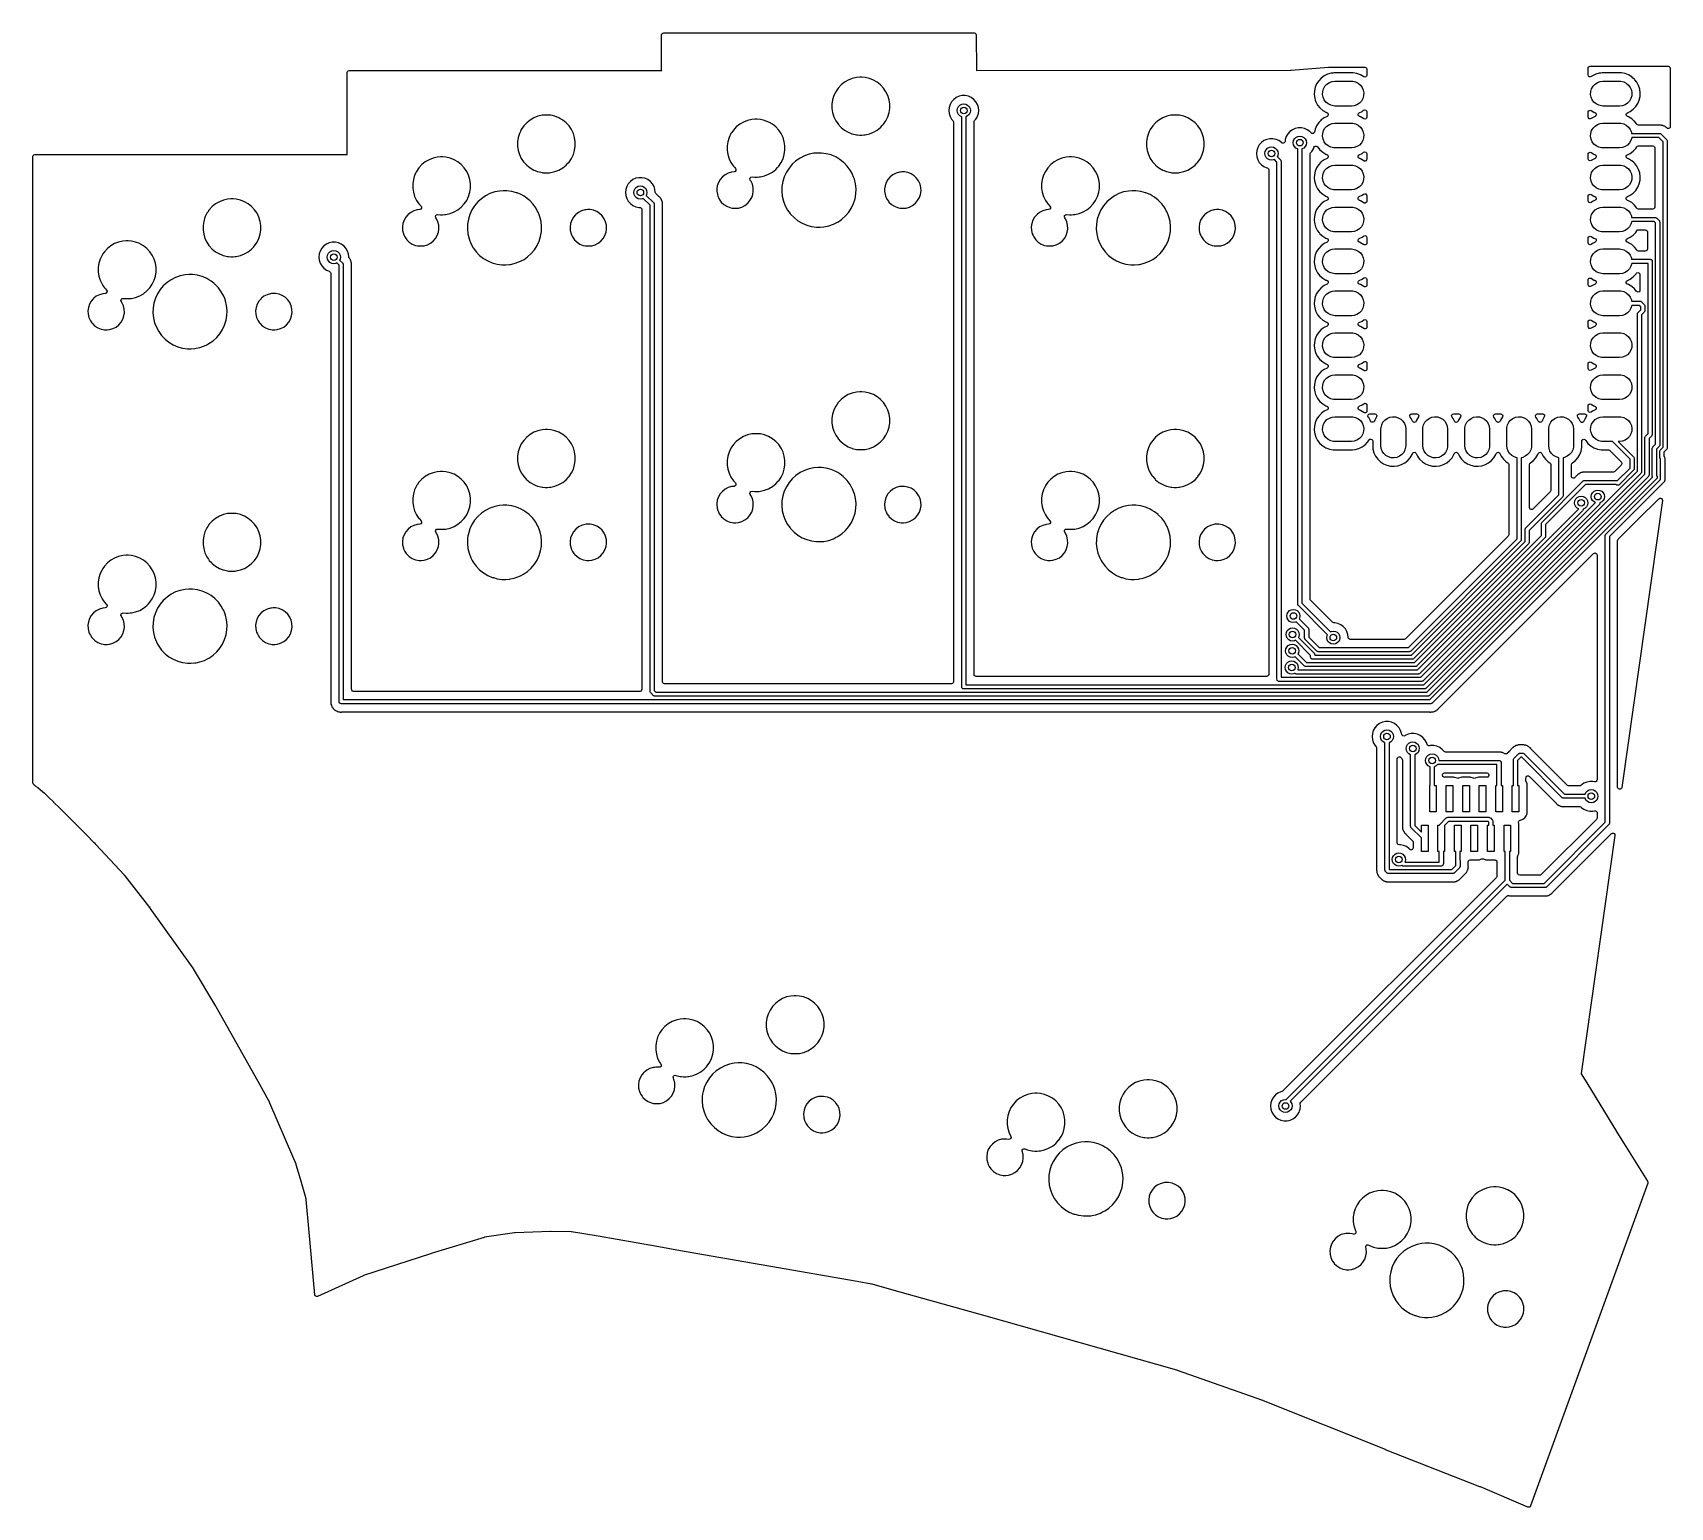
# Model space of a CAD drawing. Extents: x 100.2 to 199.4, y -159.8 to -70.5.
import ezdxf

# ---------------------------------------------------------------- set-up
doc = ezdxf.new("R2010")
doc.units = 0
doc.layers.add('BLACK', color=7, linetype='CONTINUOUS')

msp = doc.modelspace()

# ---------------------------------------------------------------- linework, layer by layer
at = {"layer": 'BLACK', "linetype": 'CONTINUOUS'}
for p, q in [((138.3, -70.6046), (138.317, -70.5425)), ((138.3, -72.7455), (138.3, -70.6046)), ((138.317, -70.5425), (138.363, -70.4972)), ((138.363, -70.4972), (138.425, -70.4806)), ((138.425, -70.4806), (157.236, -70.4904)), ((157.236, -70.4904), (157.298, -70.507)), ((157.298, -70.507), (157.343, -70.5521)), ((157.343, -70.5521), (157.36, -70.6139)), ((157.36, -70.6139), (157.369, -72.7531)), ((119.25, -72.8846), (119.267, -72.8225)), ((119.25, -75.0612), (119.25, -72.8846)), ((119.267, -72.8225), (119.313, -72.7772)), ((119.313, -72.7772), (119.375, -72.7606)), ((119.375, -72.7606), (138.284, -72.7705)), ((138.284, -72.7705), (138.284, -72.7705)), ((138.284, -72.7705), (138.3, -72.7705)), ((138.301, -72.7459), (138.3, -72.7455)), ((138.3, -72.7701), (138.301, -72.77)), ((138.3, -72.7704), (138.3, -72.7701)), ((138.3, -72.7705), (138.3, -72.7704)), ((138.3, -72.7704), (138.3, -72.7704)), ((138.3, -72.7704), (138.3, -72.7704)), ((138.3, -72.7705), (138.3, -72.7705)), ((138.3, -72.7705), (138.3, -72.7705)), ((138.3, -72.7705), (138.3, -72.7705)), ((138.301, -72.77), (138.301, -72.7459)), ((138.301, -72.77), (138.301, -72.77)), ((149.606, -73.3484), (149.379, -73.4796)), ((149.851, -73.2526), (149.606, -73.3484)), ((150.106, -73.1942), (149.851, -73.2526)), ((150.303, -73.1795), (150.106, -73.1942)), ((150.433, -73.1795), (150.303, -73.1795)), ((150.303, -73.1795), (150.303, -73.1795)), ((150.63, -73.1942), (150.433, -73.1795)), ((150.433, -73.1795), (150.433, -73.1795)), ((150.885, -73.2526), (150.63, -73.1942)), ((151.13, -73.3484), (150.885, -73.2526)), ((151.357, -73.4796), (151.13, -73.3484)), ((157.369, -72.7531), (157.369, -72.7538)), ((157.369, -72.7538), (157.369, -72.76)), ((157.369, -72.76), (157.37, -72.7605)), ((157.37, -72.7605), (157.37, -72.7605)), ((157.37, -72.7605), (157.37, -72.7605)), ((157.37, -72.7605), (157.37, -72.7605)), ((157.37, -72.7605), (157.374, -72.7605)), ((157.374, -72.7605), (157.375, -72.7605)), ((157.375, -72.7605), (176.401, -72.7505)), ((176.401, -72.7505), (176.408, -72.7516)), ((176.408, -72.7516), (176.415, -72.7509)), ((176.415, -72.7509), (176.425, -72.7505)), ((176.425, -72.7505), (176.433, -72.7505)), ((176.433, -72.7505), (176.44, -72.7488)), ((176.44, -72.7488), (178.695, -72.5609)), ((178.104, -73.3852), (177.98, -73.573)), ((178.26, -73.2225), (178.104, -73.3852)), ((178.442, -73.0902), (178.26, -73.2225)), ((178.645, -72.9925), (178.442, -73.0902)), ((178.862, -72.9326), (178.645, -72.9925)), ((178.695, -72.5609), (178.705, -72.5605)), ((178.705, -72.5605), (180.896, -72.57)), ((178.963, -72.9235), (178.862, -72.9326)), ((179.03, -72.9175), (178.963, -72.9235)), ((180.199, -72.9175), (179.03, -72.9175)), ((180.42, -72.9577), (180.199, -72.9175)), ((180.631, -73.0368), (180.42, -72.9577)), ((180.832, -73.1571), (180.631, -73.0368)), ((180.894, -73.1746), (180.832, -73.1571)), ((180.957, -73.1585), (180.894, -73.1746)), ((180.896, -72.57), (180.958, -72.5867)), ((181.003, -73.113), (180.957, -73.1585)), ((180.958, -72.5867), (181.003, -72.6321)), ((181.003, -72.6321), (181.02, -72.6939)), ((181.02, -73.0506), (181.003, -73.113)), ((181.02, -72.6939), (181.02, -73.0506)), ((194.421, -72.6345), (194.437, -72.5725)), ((194.421, -73.0368), (194.421, -72.6345)), ((194.439, -73.1016), (194.421, -73.0368)), ((194.437, -72.5725), (194.482, -72.5271)), ((194.488, -73.1473), (194.439, -73.1016)), ((194.482, -72.5271), (194.544, -72.5105)), ((194.554, -73.1604), (194.488, -73.1473)), ((194.544, -72.5105), (199.276, -72.5105)), ((194.617, -73.1371), (194.554, -73.1604)), ((194.682, -73.0902), (194.617, -73.1371)), ((194.885, -72.9925), (194.682, -73.0902)), ((195.102, -72.9326), (194.885, -72.9925)), ((195.203, -72.9235), (195.102, -72.9326)), ((195.27, -72.9175), (195.203, -72.9235)), ((196.439, -72.9175), (195.27, -72.9175)), ((196.66, -72.9577), (196.439, -72.9175)), ((196.871, -73.0368), (196.66, -72.9577)), ((197.064, -73.1522), (196.871, -73.0368)), ((197.144, -73.2225), (197.064, -73.1522)), ((197.064, -73.1522), (197.064, -73.1522)), ((197.234, -73.3003), (197.144, -73.2225)), ((197.254, -73.3257), (197.234, -73.3003)), ((197.374, -73.4763), (197.254, -73.3257)), ((199.276, -72.5105), (199.338, -72.5271)), ((199.338, -72.5271), (199.383, -72.5725)), ((199.383, -72.5725), (199.4, -72.6344)), ((199.4, -72.6344), (199.401, -76.1571)), ((148.734, -74.2887), (148.657, -74.5394)), ((148.848, -74.0523), (148.734, -74.2887)), ((148.959, -73.8886), (148.848, -74.0523)), ((148.996, -73.8355), (148.959, -73.8886)), ((149.174, -73.6432), (148.996, -73.8355)), ((149.379, -73.4796), (149.174, -73.6432)), ((151.562, -73.6432), (151.357, -73.4796)), ((151.357, -73.4796), (151.357, -73.4796)), ((151.74, -73.8355), (151.562, -73.6432)), ((151.562, -73.6432), (151.562, -73.6432)), ((151.562, -73.6432), (151.562, -73.6432)), ((151.888, -74.0523), (151.74, -73.8355)), ((151.74, -73.8355), (151.74, -73.8355)), ((151.74, -73.8355), (151.74, -73.8355)), ((152.002, -74.2887), (151.888, -74.0523)), ((152.079, -74.5394), (152.002, -74.2887)), ((156.32, -74.3289), (156.147, -74.4058)), ((156.505, -74.2895), (156.32, -74.3289)), ((156.695, -74.2895), (156.505, -74.2895)), ((156.505, -74.2895), (156.505, -74.2895)), ((156.88, -74.3289), (156.695, -74.2895)), ((156.695, -74.2895), (156.695, -74.2895)), ((157.053, -74.4058), (156.88, -74.3289)), ((177.842, -73.9995), (177.832, -74.2243)), ((177.832, -74.2243), (177.862, -74.4474)), ((177.892, -73.78), (177.842, -73.9995)), ((177.98, -73.573), (177.892, -73.78)), ((178.337, -74.2116), (178.347, -74.0378)), ((178.368, -74.3831), (178.337, -74.2116)), ((178.347, -74.0378), (178.397, -73.8709)), ((178.436, -74.543), (178.368, -74.3831)), ((178.397, -73.8709), (178.484, -73.7201)), ((178.484, -73.7201), (178.604, -73.5935)), ((178.604, -73.5935), (178.749, -73.4978)), ((178.749, -73.4978), (178.913, -73.4382)), ((178.913, -73.4382), (179.086, -73.418)), ((179.086, -73.418), (180.086, -73.418)), ((180.086, -73.418), (180.173, -73.4231)), ((180.173, -73.4231), (180.343, -73.4632)), ((180.343, -73.4632), (180.498, -73.5414)), ((180.498, -73.5414), (180.632, -73.6533)), ((180.632, -73.6533), (180.736, -73.793)), ((180.736, -73.793), (180.804, -73.9529)), ((180.825, -74.2982), (180.775, -74.4651)), ((180.804, -73.9529), (180.835, -74.1244)), ((180.835, -74.1244), (180.825, -74.2982)), ((194.577, -74.2116), (194.587, -74.0378)), ((194.608, -74.3831), (194.577, -74.2116)), ((194.587, -74.0378), (194.637, -73.8709)), ((194.676, -74.543), (194.608, -74.3831)), ((194.637, -73.8709), (194.724, -73.7201)), ((194.724, -73.7201), (194.844, -73.5935)), ((194.844, -73.5935), (194.989, -73.4978)), ((194.989, -73.4978), (195.153, -73.4382)), ((195.153, -73.4382), (195.326, -73.418)), ((195.326, -73.418), (196.326, -73.418)), ((196.326, -73.418), (196.413, -73.4231)), ((196.413, -73.4231), (196.583, -73.4632)), ((196.583, -73.4632), (196.738, -73.5414)), ((196.738, -73.5414), (196.872, -73.6533)), ((196.872, -73.6533), (196.976, -73.793)), ((196.976, -73.793), (197.044, -73.9529)), ((197.065, -74.2982), (197.015, -74.4651)), ((197.044, -73.9529), (197.075, -74.1244)), ((197.075, -74.1244), (197.065, -74.2982)), ((197.481, -73.6745), (197.374, -73.4763)), ((197.55, -73.8886), (197.481, -73.6745)), ((197.52, -74.556), (197.57, -74.3365)), ((197.58, -74.1117), (197.55, -73.8886)), ((197.57, -74.3365), (197.58, -74.1117)), ((119.25, -77.3472), (119.25, -75.0612)), ((148.657, -74.5394), (148.618, -74.7988)), ((148.618, -74.7988), (148.618, -75.0612)), ((148.618, -75.0612), (148.657, -75.3206)), ((148.657, -75.3206), (148.734, -75.5713)), ((152.002, -75.5713), (152.079, -75.3206)), ((152.118, -74.7988), (152.079, -74.5394)), ((152.079, -75.3206), (152.118, -75.0612)), ((152.118, -75.0612), (152.118, -74.7988)), ((155.714, -75.0017), (155.695, -75.19)), ((155.695, -75.19), (155.714, -75.3783)), ((155.773, -74.8217), (155.714, -75.0017)), ((155.714, -75.3783), (155.773, -75.5583)), ((155.867, -74.6578), (155.773, -74.8217)), ((155.994, -74.5171), (155.867, -74.6578)), ((156.147, -74.4058), (155.994, -74.5171)), ((156.2, -75.19), (156.22, -75.0664)), ((156.22, -75.3136), (156.2, -75.19)), ((156.22, -75.0664), (156.276, -74.9549)), ((156.276, -75.4251), (156.22, -75.3136)), ((156.276, -74.9549), (156.365, -74.8664)), ((156.365, -74.8664), (156.476, -74.8096)), ((156.476, -74.8096), (156.6, -74.79)), ((156.6, -74.79), (156.724, -74.8096)), ((156.724, -74.8096), (156.835, -74.8664)), ((156.835, -74.8664), (156.924, -74.9549)), ((156.924, -74.9549), (156.98, -75.0664)), ((156.98, -75.3136), (156.924, -75.4251)), ((156.98, -75.0664), (157, -75.19)), ((157, -75.19), (156.98, -75.3136)), ((157.206, -74.5171), (157.053, -74.4058)), ((157.333, -74.6578), (157.206, -74.5171)), ((157.427, -74.8217), (157.333, -74.6578)), ((157.486, -75.0017), (157.427, -74.8217)), ((157.427, -74.8217), (157.427, -74.8217)), ((157.434, -75.5386), (157.486, -75.3783)), ((157.505, -75.19), (157.486, -75.0017)), ((157.486, -75.3783), (157.505, -75.19)), ((177.862, -74.4474), (177.897, -74.556)), ((177.897, -74.556), (177.931, -74.6615)), ((177.931, -74.6615), (178.038, -74.8597)), ((178.038, -74.8597), (178.178, -75.0357)), ((178.178, -75.0357), (178.348, -75.1838)), ((178.348, -75.1838), (178.541, -75.2992)), ((178.54, -74.6827), (178.436, -74.543)), ((178.674, -74.7946), (178.54, -74.6827)), ((178.541, -75.2992), (178.598, -75.3206)), ((178.598, -75.3206), (178.6, -75.3213)), ((178.6, -75.3213), (178.648, -75.3533)), ((178.648, -75.3533), (178.676, -75.4033)), ((178.829, -74.8728), (178.674, -74.7946)), ((178.999, -74.9129), (178.829, -74.8728)), ((179.086, -74.918), (178.999, -74.9129)), ((180.086, -74.918), (179.086, -74.918)), ((180.259, -74.8978), (180.086, -74.918)), ((180.423, -74.8382), (180.259, -74.8978)), ((180.568, -74.7425), (180.423, -74.8382)), ((180.494, -75.4154), (180.517, -75.363)), ((180.517, -75.363), (180.562, -75.3269)), ((180.562, -75.3269), (180.73, -75.2458)), ((180.688, -74.6159), (180.568, -74.7425)), ((180.775, -74.4651), (180.688, -74.6159)), ((180.73, -75.2458), (180.824, -75.1776)), ((180.824, -75.1776), (180.887, -75.1543)), ((180.887, -75.1543), (180.953, -75.1674)), ((180.953, -75.1674), (181.002, -75.2131)), ((181.002, -75.2131), (181.021, -75.2778)), ((181.021, -75.2778), (181.021, -75.5913)), ((194.421, -75.3022), (194.437, -75.2398)), ((194.421, -75.5768), (194.421, -75.3022)), ((194.437, -75.2398), (194.483, -75.1944)), ((194.483, -75.1944), (194.546, -75.1782)), ((194.546, -75.1782), (194.608, -75.1958)), ((194.608, -75.1958), (194.781, -75.2992)), ((194.78, -74.6827), (194.676, -74.543)), ((194.914, -74.7946), (194.78, -74.6827)), ((194.781, -75.2992), (194.838, -75.3206)), ((194.838, -75.3206), (194.84, -75.3213)), ((194.84, -75.3213), (194.888, -75.3533)), ((194.888, -75.3533), (194.916, -75.4033)), ((195.069, -74.8728), (194.914, -74.7946)), ((195.239, -74.9129), (195.069, -74.8728)), ((195.326, -74.918), (195.239, -74.9129)), ((196.326, -74.918), (195.326, -74.918)), ((196.499, -74.8978), (196.326, -74.918)), ((196.663, -74.8382), (196.499, -74.8978)), ((196.808, -74.7425), (196.663, -74.8382)), ((196.734, -75.4154), (196.757, -75.363)), ((196.757, -75.363), (196.802, -75.3269)), ((196.802, -75.3269), (196.97, -75.2458)), ((196.928, -74.6159), (196.808, -74.7425)), ((197.015, -74.4651), (196.928, -74.6159)), ((196.97, -75.2458), (197.152, -75.1135)), ((197.152, -75.1135), (197.308, -74.9508)), ((197.308, -74.9508), (197.432, -74.763)), ((197.432, -74.763), (197.52, -74.556)), ((129.798, -76.3383), (129.74, -76.4576)), ((129.946, -76.1215), (129.798, -76.3383)), ((130.124, -75.9292), (129.946, -76.1215)), ((130.329, -75.7656), (130.124, -75.9292)), ((130.556, -75.6344), (130.329, -75.7656)), ((130.801, -75.5386), (130.556, -75.6344)), ((131.056, -75.4802), (130.801, -75.5386)), ((131.253, -75.4655), (131.056, -75.4802)), ((131.383, -75.4655), (131.253, -75.4655)), ((131.253, -75.4655), (131.253, -75.4655)), ((131.58, -75.4802), (131.383, -75.4655)), ((131.383, -75.4655), (131.383, -75.4655)), ((131.835, -75.5386), (131.58, -75.4802)), ((132.08, -75.6344), (131.835, -75.5386)), ((132.141, -75.6696), (132.08, -75.6344)), ((132.08, -75.6344), (132.08, -75.6344)), ((132.08, -75.6344), (132.08, -75.6344)), ((132.307, -75.7656), (132.141, -75.6696)), ((132.512, -75.9292), (132.307, -75.7656)), ((132.307, -75.7656), (132.307, -75.7656)), ((132.69, -76.1215), (132.512, -75.9292)), ((132.512, -75.9292), (132.512, -75.9292)), ((132.512, -75.9292), (132.512, -75.9292)), ((132.838, -76.3383), (132.69, -76.1215)), ((132.69, -76.1215), (132.69, -76.1215)), ((132.69, -76.1215), (132.69, -76.1215)), ((132.952, -76.5747), (132.838, -76.3383)), ((142.646, -76.3755), (142.545, -76.5229)), ((142.824, -76.1832), (142.646, -76.3755)), ((143.029, -76.0196), (142.824, -76.1832)), ((143.256, -75.8884), (143.029, -76.0196)), ((143.501, -75.7926), (143.256, -75.8884)), ((143.756, -75.7342), (143.501, -75.7926)), ((143.953, -75.7195), (143.756, -75.7342)), ((144.083, -75.7195), (143.953, -75.7195)), ((143.953, -75.7195), (143.953, -75.7195)), ((144.28, -75.7342), (144.083, -75.7195)), ((144.083, -75.7195), (144.083, -75.7195)), ((144.535, -75.7926), (144.28, -75.7342)), ((144.78, -75.8884), (144.535, -75.7926)), ((144.841, -75.9236), (144.78, -75.8884)), ((144.78, -75.8884), (144.78, -75.8884)), ((144.78, -75.8884), (144.78, -75.8884)), ((145.007, -76.0196), (144.841, -75.9236)), ((145.212, -76.1832), (145.007, -76.0196)), ((145.007, -76.0196), (145.007, -76.0196)), ((145.39, -76.3755), (145.212, -76.1832)), ((145.212, -76.1832), (145.212, -76.1832)), ((145.212, -76.1832), (145.212, -76.1832)), ((145.538, -76.5923), (145.39, -76.3755)), ((145.39, -76.3755), (145.39, -76.3755)), ((145.39, -76.3755), (145.39, -76.3755)), ((148.734, -75.5713), (148.848, -75.8077)), ((148.848, -75.8077), (148.984, -76.0072)), ((148.984, -76.0072), (148.996, -76.0245)), ((148.996, -76.0245), (149.174, -76.2168)), ((149.174, -76.2168), (149.174, -76.2168)), ((149.174, -76.2168), (149.379, -76.3804)), ((149.379, -76.3804), (149.606, -76.5116)), ((151.13, -76.5116), (151.357, -76.3804)), ((151.357, -76.3804), (151.562, -76.2168)), ((151.562, -76.2168), (151.687, -76.0819)), ((151.687, -76.0819), (151.74, -76.0245)), ((151.74, -76.0245), (151.888, -75.8077)), ((151.74, -76.0245), (151.74, -76.0245)), ((151.74, -76.0245), (151.74, -76.0245)), ((151.888, -75.8077), (152.002, -75.5713)), ((155.773, -75.5583), (155.867, -75.7222)), ((155.867, -75.7222), (155.867, -75.7222)), ((155.867, -75.7222), (155.943, -75.8057)), ((155.943, -75.8057), (155.966, -75.8442)), ((155.966, -75.8442), (155.975, -75.8887)), ((155.975, -75.8887), (155.975, -109.8)), ((156.365, -75.5136), (156.276, -75.4251)), ((156.475, -75.5697), (156.365, -75.5136)), ((156.475, -110.1), (156.475, -75.5697)), ((156.835, -75.5136), (156.725, -75.5697)), ((156.725, -75.5697), (156.725, -109.975)), ((156.924, -75.4251), (156.835, -75.5136)), ((157.225, -75.8887), (157.234, -75.8442)), ((157.225, -77.3472), (157.225, -75.8887)), ((157.234, -75.8442), (157.257, -75.8057)), ((157.257, -75.8057), (157.333, -75.7222)), ((157.333, -75.7222), (157.408, -75.5913)), ((157.408, -75.5913), (157.427, -75.5583)), ((157.427, -75.5583), (157.434, -75.5386)), ((167.898, -76.3383), (167.84, -76.4576)), ((168.046, -76.1215), (167.898, -76.3383)), ((168.224, -75.9292), (168.046, -76.1215)), ((168.429, -75.7656), (168.224, -75.9292)), ((168.656, -75.6344), (168.429, -75.7656)), ((168.901, -75.5386), (168.656, -75.6344)), ((169.156, -75.4802), (168.901, -75.5386)), ((169.353, -75.4655), (169.156, -75.4802)), ((169.483, -75.4655), (169.353, -75.4655)), ((169.353, -75.4655), (169.353, -75.4655)), ((169.68, -75.4802), (169.483, -75.4655)), ((169.483, -75.4655), (169.483, -75.4655)), ((169.935, -75.5386), (169.68, -75.4802)), ((170.18, -75.6344), (169.935, -75.5386)), ((170.241, -75.6696), (170.18, -75.6344)), ((170.18, -75.6344), (170.18, -75.6344)), ((170.18, -75.6344), (170.18, -75.6344)), ((170.407, -75.7656), (170.241, -75.6696)), ((170.612, -75.9292), (170.407, -75.7656)), ((170.407, -75.7656), (170.407, -75.7656)), ((170.79, -76.1215), (170.612, -75.9292)), ((170.612, -75.9292), (170.612, -75.9292)), ((170.612, -75.9292), (170.612, -75.9292)), ((170.938, -76.3383), (170.79, -76.1215)), ((170.79, -76.1215), (170.79, -76.1215)), ((170.79, -76.1215), (170.79, -76.1215)), ((171.052, -76.5747), (170.938, -76.3383)), ((176.507, -76.3558), (176.354, -76.4671)), ((176.68, -76.2789), (176.507, -76.3558)), ((176.865, -76.2395), (176.68, -76.2789)), ((177.055, -76.2395), (176.865, -76.2395)), ((176.865, -76.2395), (176.865, -76.2395)), ((177.24, -76.2789), (177.055, -76.2395)), ((177.055, -76.2395), (177.055, -76.2395)), ((177.413, -76.3558), (177.24, -76.2789)), ((177.566, -76.4671), (177.413, -76.3558)), ((177.892, -76.32), (177.852, -76.4933)), ((177.98, -76.113), (177.892, -76.32)), ((178.104, -75.9252), (177.98, -76.113)), ((178.217, -75.8077), (178.104, -75.9252)), ((178.26, -75.7625), (178.217, -75.8077)), ((178.442, -75.6302), (178.26, -75.7625)), ((178.26, -75.7625), (178.26, -75.7625)), ((178.26, -75.7625), (178.26, -75.7625)), ((178.397, -76.4109), (178.484, -76.2601)), ((178.61, -75.5491), (178.442, -75.6302)), ((178.484, -76.2601), (178.604, -76.1335)), ((178.604, -76.1335), (178.749, -76.0378)), ((178.655, -75.513), (178.61, -75.5491)), ((178.678, -75.4606), (178.655, -75.513)), ((178.676, -75.4033), (178.678, -75.4606)), ((178.749, -76.0378), (178.913, -75.9782)), ((178.913, -75.9782), (179.086, -75.958)), ((179.086, -75.958), (180.086, -75.958)), ((180.086, -75.958), (180.173, -75.9631)), ((180.173, -75.9631), (180.343, -76.0032)), ((180.343, -76.0032), (180.498, -76.0814)), ((180.496, -75.4727), (180.494, -75.4154)), ((180.524, -75.5227), (180.496, -75.4727)), ((180.498, -76.0814), (180.632, -76.1933)), ((180.572, -75.5547), (180.524, -75.5227)), ((180.631, -75.5768), (180.572, -75.5547)), ((180.833, -75.6978), (180.631, -75.5768)), ((180.632, -76.1933), (180.736, -76.333)), ((180.736, -76.333), (180.804, -76.4929)), ((180.896, -75.7154), (180.833, -75.6978)), ((180.958, -75.6992), (180.896, -75.7154)), ((181.004, -75.6537), (180.958, -75.6992)), ((181.021, -75.5913), (181.004, -75.6537)), ((194.439, -75.6416), (194.421, -75.5768)), ((194.488, -75.6873), (194.439, -75.6416)), ((194.554, -75.7004), (194.488, -75.6873)), ((194.617, -75.6771), (194.554, -75.7004)), ((194.682, -75.6302), (194.617, -75.6771)), ((194.637, -76.4109), (194.724, -76.2601)), ((194.85, -75.5491), (194.682, -75.6302)), ((194.724, -76.2601), (194.844, -76.1335)), ((194.844, -76.1335), (194.989, -76.0378)), ((194.895, -75.513), (194.85, -75.5491)), ((194.918, -75.4606), (194.895, -75.513)), ((194.916, -75.4033), (194.918, -75.4606)), ((194.989, -76.0378), (195.153, -75.9782)), ((195.153, -75.9782), (195.326, -75.958)), ((195.326, -75.958), (196.326, -75.958)), ((196.326, -75.958), (196.413, -75.9631)), ((196.413, -75.9631), (196.583, -76.0032)), ((196.583, -76.0032), (196.738, -76.0814)), ((196.736, -75.4727), (196.734, -75.4154)), ((196.764, -75.5227), (196.736, -75.4727)), ((196.738, -76.0814), (196.872, -76.1933)), ((196.812, -75.5547), (196.764, -75.5227)), ((196.871, -75.5768), (196.812, -75.5547)), ((197.064, -75.6922), (196.871, -75.5768)), ((196.872, -76.1933), (196.976, -76.333)), ((196.976, -76.333), (197.044, -76.4929)), ((197.196, -75.8077), (197.064, -75.6922)), ((197.064, -75.6922), (197.064, -75.6922)), ((197.234, -75.8403), (197.196, -75.8077)), ((197.374, -76.0163), (197.234, -75.8403)), ((197.374, -76.0173), (197.374, -76.0163)), ((197.376, -76.0188), (197.374, -76.0173)), ((197.381, -76.025), (197.376, -76.0188)), ((197.42, -76.0649), (197.381, -76.0246)), ((197.381, -76.0246), (197.381, -76.025)), ((197.484, -76.0825), (197.42, -76.0649)), ((198.733, -76.0825), (197.484, -76.0825)), ((198.744, -76.0819), (198.733, -76.0825)), ((198.755, -76.081), (198.744, -76.0819)), ((198.788, -76.0778), (198.755, -76.081)), ((198.8, -76.0798), (198.788, -76.0778)), ((198.788, -76.0778), (198.788, -76.0778)), ((198.808, -76.081), (198.8, -76.0798)), ((198.827, -76.0825), (198.808, -76.081)), ((198.847, -76.0825), (198.827, -76.0825)), ((198.889, -76.0934), (198.847, -76.0825)), ((198.901, -76.0957), (198.889, -76.0934)), ((198.944, -76.1026), (198.901, -76.0957)), ((198.962, -76.1105), (198.944, -76.1026)), ((198.981, -76.1168), (198.962, -76.1105)), ((199, -76.1218), (198.981, -76.1168)), ((199.038, -76.1428), (199, -76.1218)), ((199.049, -76.148), (199.038, -76.1428)), ((199.089, -76.1653), (199.049, -76.148)), ((199.105, -76.1776), (199.089, -76.1653)), ((199.121, -76.1883), (199.105, -76.1776)), ((199.139, -76.1979), (199.121, -76.1883)), ((199.17, -76.2278), (199.139, -76.1979)), ((199.179, -76.2354), (199.17, -76.2278)), ((199.182, -76.2379), (199.179, -76.2354)), ((199.189, -76.2448), (199.182, -76.2379)), ((199.239, -76.2751), (199.189, -76.2448)), ((199.297, -76.2796), (199.239, -76.2751)), ((199.35, -76.2574), (199.297, -76.2796)), ((199.388, -76.2134), (199.35, -76.2574)), ((199.401, -76.1571), (199.388, -76.2134)), ((119.25, -77.8252), (119.25, -77.3472)), ((129.607, -76.8254), (129.567, -77.0848)), ((129.567, -77.0848), (129.567, -77.3472)), ((129.567, -77.3472), (129.607, -77.6066)), ((129.684, -76.5747), (129.607, -76.8254)), ((129.74, -76.4576), (129.684, -76.5747)), ((133.029, -76.8254), (132.952, -76.5747)), ((133.069, -77.0848), (133.029, -76.8254)), ((133.029, -77.6066), (133.069, -77.3472)), ((133.069, -77.3472), (133.069, -77.0848)), ((142.307, -77.0794), (142.267, -77.3388)), ((142.267, -77.3388), (142.267, -77.6012)), ((142.384, -76.8287), (142.307, -77.0794)), ((142.498, -76.5923), (142.384, -76.8287)), ((142.545, -76.5229), (142.498, -76.5923)), ((145.652, -76.8287), (145.538, -76.5923)), ((145.729, -77.0794), (145.652, -76.8287)), ((145.768, -77.3388), (145.729, -77.0794)), ((145.768, -77.6012), (145.768, -77.3388)), ((149.606, -76.5116), (149.747, -76.5668)), ((149.747, -76.5668), (149.828, -76.5984)), ((149.828, -76.5984), (149.851, -76.6074)), ((149.851, -76.6074), (150.106, -76.6658)), ((150.106, -76.6658), (150.162, -76.67)), ((150.162, -76.67), (150.303, -76.6805)), ((150.303, -76.6805), (150.303, -76.6805)), ((150.303, -76.6805), (150.433, -76.6805)), ((150.433, -76.6805), (150.556, -76.6713)), ((150.433, -76.6805), (150.433, -76.6805)), ((150.556, -76.6713), (150.63, -76.6658)), ((150.63, -76.6658), (150.885, -76.6074)), ((150.885, -76.6074), (151.13, -76.5116)), ((157.225, -82.2434), (157.225, -77.3472)), ((167.707, -76.8254), (167.667, -77.0848)), ((167.667, -77.0848), (167.667, -77.3472)), ((167.667, -77.3472), (167.707, -77.6066)), ((167.784, -76.5747), (167.707, -76.8254)), ((167.84, -76.4576), (167.784, -76.5747)), ((171.129, -76.8254), (171.052, -76.5747)), ((171.168, -77.0848), (171.129, -76.8254)), ((171.129, -77.6066), (171.168, -77.3472)), ((171.168, -77.3472), (171.168, -77.0848)), ((174.507, -77.2678), (174.413, -77.4317)), ((174.634, -77.1271), (174.507, -77.2678)), ((174.787, -77.0158), (174.634, -77.1271)), ((174.96, -76.9389), (174.787, -77.0158)), ((175.145, -76.8995), (174.96, -76.9389)), ((175.335, -76.8995), (175.145, -76.8995)), ((175.145, -76.8995), (175.145, -76.8995)), ((175.52, -76.9389), (175.335, -76.8995)), ((175.335, -76.8995), (175.335, -76.8995)), ((175.693, -77.0158), (175.52, -76.9389)), ((175.846, -77.1271), (175.693, -77.0158)), ((175.848, -77.129), (175.846, -77.1271)), ((175.894, -77.1613), (175.848, -77.129)), ((175.95, -77.1696), (175.894, -77.1613)), ((176.004, -77.1521), (175.95, -77.1696)), ((176.044, -77.1125), (176.004, -77.1521)), ((176.063, -77.059), (176.044, -77.1125)), ((176.074, -76.9517), (176.063, -77.059)), ((176.133, -76.7717), (176.074, -76.9517)), ((176.227, -76.6078), (176.133, -76.7717)), ((176.354, -76.4671), (176.227, -76.6078)), ((176.56, -77.14), (176.58, -77.0164)), ((176.58, -77.2636), (176.56, -77.14)), ((176.58, -77.0164), (176.636, -76.9049)), ((176.636, -77.3751), (176.58, -77.2636)), ((176.636, -76.9049), (176.725, -76.8164)), ((176.725, -77.4636), (176.636, -77.3751)), ((176.725, -76.8164), (176.836, -76.7596)), ((176.836, -76.7596), (176.96, -76.74)), ((176.96, -76.74), (177.084, -76.7596)), ((177.084, -76.7596), (177.195, -76.8164)), ((177.195, -76.8164), (177.284, -76.9049)), ((177.284, -77.3751), (177.195, -77.4636)), ((177.284, -76.9049), (177.34, -77.0164)), ((177.34, -77.2636), (177.284, -77.3751)), ((177.34, -77.0164), (177.36, -77.14)), ((177.36, -77.14), (177.34, -77.2636)), ((177.639, -76.5487), (177.566, -76.4671)), ((177.696, -76.5845), (177.639, -76.5487)), ((177.763, -76.5857), (177.696, -76.5845)), ((177.82, -76.5521), (177.763, -76.5857)), ((177.852, -76.4933), (177.82, -76.5521)), ((177.844, -77.3767), (177.893, -77.3464)), ((177.893, -77.3464), (177.95, -77.3413)), ((177.95, -77.3413), (178.003, -77.3624)), ((178.003, -77.3624), (178.03, -77.3922)), ((178.337, -76.7516), (178.347, -76.5778)), ((178.368, -76.9231), (178.337, -76.7516)), ((178.347, -76.5778), (178.397, -76.4109)), ((178.436, -77.083), (178.368, -76.9231)), ((178.54, -77.2227), (178.436, -77.083)), ((178.674, -77.3346), (178.54, -77.2227)), ((178.829, -77.4128), (178.674, -77.3346)), ((180.568, -77.2825), (180.423, -77.3782)), ((180.688, -77.1559), (180.568, -77.2825)), ((180.775, -77.0051), (180.688, -77.1559)), ((180.825, -76.8382), (180.775, -77.0051)), ((180.804, -76.4929), (180.835, -76.6644)), ((180.835, -76.6644), (180.825, -76.8382)), ((194.577, -76.7516), (194.587, -76.5778)), ((194.608, -76.9231), (194.577, -76.7516)), ((194.587, -76.5778), (194.637, -76.4109)), ((194.676, -77.083), (194.608, -76.9231)), ((194.78, -77.2227), (194.676, -77.083)), ((194.914, -77.3346), (194.78, -77.2227)), ((195.069, -77.4128), (194.914, -77.3346)), ((196.808, -77.2825), (196.663, -77.3782)), ((196.928, -77.1559), (196.808, -77.2825)), ((197.015, -77.0051), (196.928, -77.1559)), ((197.065, -76.8382), (197.015, -77.0051)), ((197.044, -76.4929), (197.06, -76.583)), ((197.06, -76.583), (198.768, -76.583)), ((198.716, -76.833), (197.065, -76.833)), ((197.065, -76.833), (197.065, -76.8382)), ((197.375, -77.3892), (197.419, -77.3483)), ((197.419, -77.3483), (197.478, -77.3335)), ((197.478, -77.3335), (198.34, -77.3335)), ((198.34, -77.3335), (198.403, -77.3501)), ((198.403, -77.3501), (198.448, -77.3955)), ((198.965, -77.0818), (198.716, -76.833)), ((198.768, -76.583), (198.79, -76.5862)), ((198.79, -76.5862), (198.795, -76.5859)), ((198.795, -76.5859), (198.797, -76.5872)), ((198.797, -76.5872), (198.803, -76.5881)), ((198.803, -76.5881), (198.829, -76.6048)), ((198.829, -76.6048), (198.856, -76.6196)), ((198.856, -76.6196), (199.178, -76.9416)), ((198.965, -95.5846), (198.965, -77.0818)), ((199.178, -76.9416), (199.192, -76.9595)), ((199.192, -76.9595), (199.195, -76.9624)), ((199.195, -76.9624), (199.196, -76.965)), ((199.196, -76.965), (199.2, -76.9701)), ((199.2, -76.9701), (199.206, -77.0003)), ((199.206, -77.0003), (199.215, -77.03)), ((199.215, -77.03), (199.215, -95.6364)), ((100.201, -77.9745), (100.217, -77.9125)), ((100.202, -82.4272), (100.201, -77.9745)), ((100.217, -77.9125), (100.263, -77.8671)), ((100.263, -77.8671), (100.325, -77.8505)), ((100.325, -77.8505), (119.225, -77.8505)), ((119.225, -77.8505), (119.225, -77.8505)), ((119.225, -77.8505), (119.225, -77.8505)), ((119.225, -77.8505), (119.25, -77.8505)), ((119.251, -77.8254), (119.25, -77.8252)), ((119.25, -77.8501), (119.251, -77.85)), ((119.25, -77.8504), (119.25, -77.8501)), ((119.25, -77.8505), (119.25, -77.8504)), ((119.25, -77.8505), (119.25, -77.8505)), ((119.251, -77.85), (119.251, -77.8254)), ((123.979, -78.3056), (123.774, -78.4692)), ((124.206, -78.1744), (123.979, -78.3056)), ((124.451, -78.0786), (124.206, -78.1744)), ((124.706, -78.0202), (124.451, -78.0786)), ((124.903, -78.0055), (124.706, -78.0202)), ((125.033, -78.0055), (124.903, -78.0055)), ((124.903, -78.0055), (124.903, -78.0055)), ((125.23, -78.0202), (125.033, -78.0055)), ((125.033, -78.0055), (125.033, -78.0055)), ((125.485, -78.0786), (125.23, -78.0202)), ((125.73, -78.1744), (125.485, -78.0786)), ((125.957, -78.3056), (125.73, -78.1744)), ((126.162, -78.4692), (125.957, -78.3056)), ((125.957, -78.3056), (125.957, -78.3056)), ((129.607, -77.6066), (129.684, -77.8573)), ((129.684, -77.8573), (129.798, -78.0937)), ((129.798, -78.0937), (129.934, -78.2932)), ((129.934, -78.2932), (129.946, -78.3105)), ((129.946, -78.3105), (130.093, -78.4692)), ((132.626, -78.3803), (132.69, -78.3105)), ((132.69, -78.3105), (132.838, -78.0937)), ((132.69, -78.3105), (132.69, -78.3105)), ((132.69, -78.3105), (132.69, -78.3105)), ((132.838, -78.0937), (132.952, -77.8573)), ((132.952, -77.8573), (133.029, -77.6066)), ((142.267, -77.6012), (142.307, -77.8606)), ((142.307, -77.8606), (142.384, -78.1113)), ((142.384, -78.1113), (142.498, -78.3477)), ((142.498, -78.3477), (142.583, -78.4729)), ((145.39, -78.5645), (145.538, -78.3477)), ((145.538, -78.3477), (145.652, -78.1113)), ((145.652, -78.1113), (145.729, -77.8606)), ((145.729, -77.8606), (145.768, -77.6012)), ((146.434, -78.2447), (146.211, -78.4462)), ((146.682, -78.0746), (146.434, -78.2447)), ((146.95, -77.9391), (146.682, -78.0746)), ((147.234, -77.8405), (146.95, -77.9391)), ((147.528, -77.7806), (147.234, -77.8405)), ((147.753, -77.7656), (147.528, -77.7806)), ((147.978, -77.7656), (147.753, -77.7656)), ((147.753, -77.7656), (147.753, -77.7656)), ((148.276, -77.8057), (147.978, -77.7656)), ((148.566, -77.885), (148.276, -77.8057)), ((148.276, -77.8057), (148.276, -77.8057)), ((148.276, -77.8057), (148.276, -77.8057)), ((148.644, -77.9183), (148.566, -77.885)), ((148.843, -78.0023), (148.644, -77.9183)), ((148.971, -78.0786), (148.843, -78.0023)), ((149.101, -78.1555), (148.971, -78.0786)), ((149.325, -78.3322), (149.101, -78.1555)), ((149.337, -78.3417), (149.325, -78.3322)), ((149.546, -78.5577), (149.337, -78.3417)), ((162.079, -78.3056), (161.874, -78.4692)), ((162.306, -78.1744), (162.079, -78.3056)), ((162.551, -78.0786), (162.306, -78.1744)), ((162.806, -78.0202), (162.551, -78.0786)), ((163.003, -78.0055), (162.806, -78.0202)), ((163.133, -78.0055), (163.003, -78.0055)), ((163.003, -78.0055), (163.003, -78.0055)), ((163.33, -78.0202), (163.133, -78.0055)), ((163.133, -78.0055), (163.133, -78.0055)), ((163.585, -78.0786), (163.33, -78.0202)), ((163.83, -78.1744), (163.585, -78.0786)), ((164.057, -78.3056), (163.83, -78.1744)), ((164.262, -78.4692), (164.057, -78.3056)), ((164.057, -78.3056), (164.057, -78.3056)), ((167.707, -77.6066), (167.784, -77.8573)), ((167.784, -77.8573), (167.898, -78.0937)), ((167.898, -78.0937), (168.034, -78.2932)), ((168.034, -78.2932), (168.046, -78.3105)), ((168.046, -78.3105), (168.193, -78.4692)), ((170.726, -78.3803), (170.79, -78.3105)), ((170.79, -78.3105), (170.938, -78.0937)), ((170.79, -78.3105), (170.79, -78.3105)), ((170.79, -78.3105), (170.79, -78.3105)), ((170.938, -78.0937), (171.052, -77.8573)), ((171.052, -77.8573), (171.129, -77.6066)), ((174.354, -77.6117), (174.335, -77.8)), ((174.335, -77.8), (174.354, -77.9883)), ((174.413, -77.4317), (174.354, -77.6117)), ((174.354, -77.9883), (174.413, -78.1683)), ((174.413, -78.1683), (174.507, -78.3322)), ((174.507, -78.3322), (174.634, -78.4729)), ((174.84, -77.8), (174.86, -77.6764)), ((174.86, -77.9236), (174.84, -77.8)), ((174.86, -77.6764), (174.916, -77.5649)), ((174.916, -78.0351), (174.86, -77.9236)), ((174.916, -77.5649), (175.005, -77.4764)), ((175.005, -78.1236), (174.916, -78.0351)), ((175.005, -77.4764), (175.116, -77.4196)), ((175.116, -78.1804), (175.005, -78.1236)), ((175.116, -77.4196), (175.24, -77.4)), ((175.24, -78.2), (175.116, -78.1804)), ((175.24, -77.4), (175.364, -77.4196)), ((175.364, -78.1804), (175.24, -78.2)), ((175.364, -77.4196), (175.475, -77.4764)), ((175.417, -78.1534), (175.364, -78.1804)), ((175.575, -78.3118), (175.417, -78.1534)), ((175.475, -77.4764), (175.564, -77.5649)), ((175.564, -77.5649), (175.62, -77.6764)), ((175.575, -109.65), (175.575, -78.3118)), ((175.62, -77.9236), (175.593, -77.9766)), ((175.593, -77.9766), (175.788, -78.1716)), ((175.62, -77.6764), (175.64, -77.8)), ((175.64, -77.8), (175.62, -77.9236)), ((175.788, -78.1716), (175.802, -78.1895)), ((175.802, -78.1895), (175.805, -78.1924)), ((175.805, -78.1924), (175.806, -78.195)), ((175.806, -78.195), (175.81, -78.2001)), ((175.81, -78.2001), (175.816, -78.2303)), ((175.816, -78.2303), (175.825, -78.26)), ((175.825, -78.26), (175.825, -109.525)), ((176.835, -77.5197), (176.725, -77.4636)), ((176.835, -105.09), (176.835, -77.5197)), ((177.195, -77.4636), (177.085, -77.5197)), ((177.085, -77.5197), (177.085, -105.038)), ((177.585, -77.8387), (177.594, -77.7942)), ((177.585, -79.2617), (177.585, -77.8387)), ((177.594, -77.7942), (177.617, -77.7557)), ((177.617, -77.7557), (177.693, -77.6722)), ((177.693, -77.6722), (177.727, -77.6117)), ((177.727, -77.6117), (177.787, -77.5083)), ((177.787, -77.5083), (177.804, -77.4575)), ((177.804, -77.4575), (177.814, -77.4257)), ((177.814, -77.4257), (177.844, -77.3767)), ((178.03, -77.3922), (178.031, -77.391)), ((178.031, -77.391), (178.038, -77.3997)), ((178.038, -77.3997), (178.038, -77.3997)), ((178.038, -77.3997), (178.178, -77.5757)), ((178.217, -78.3477), (178.104, -78.4652)), ((178.178, -77.5757), (178.348, -77.7238)), ((178.26, -78.3025), (178.217, -78.3477)), ((178.442, -78.1702), (178.26, -78.3025)), ((178.26, -78.3025), (178.26, -78.3025)), ((178.26, -78.3025), (178.26, -78.3025)), ((178.348, -77.7238), (178.541, -77.8392)), ((178.61, -78.0891), (178.442, -78.1702)), ((178.541, -77.8392), (178.598, -77.8606)), ((178.598, -77.8606), (178.6, -77.8613)), ((178.6, -77.8613), (178.648, -77.8933)), ((178.655, -78.053), (178.61, -78.0891)), ((178.648, -77.8933), (178.676, -77.9433)), ((178.678, -78.0006), (178.655, -78.053)), ((178.676, -77.9433), (178.678, -78.0006)), ((178.999, -77.4529), (178.829, -77.4128)), ((179.086, -77.458), (178.999, -77.4529)), ((180.086, -77.458), (179.086, -77.458)), ((180.259, -77.4378), (180.086, -77.458)), ((180.423, -77.3782), (180.259, -77.4378)), ((180.494, -77.9554), (180.517, -77.903)), ((180.496, -78.0127), (180.494, -77.9554)), ((180.524, -78.0627), (180.496, -78.0127)), ((180.517, -77.903), (180.562, -77.8669)), ((180.572, -78.0947), (180.524, -78.0627)), ((180.562, -77.8669), (180.73, -77.7858)), ((180.631, -78.1168), (180.572, -78.0947)), ((180.834, -78.238), (180.631, -78.1168)), ((180.73, -77.7858), (180.825, -77.7167)), ((180.825, -77.7167), (180.888, -77.6934)), ((180.835, -78.2356), (180.834, -78.238)), ((180.866, -78.2522), (180.835, -78.2356)), ((180.923, -78.2539), (180.866, -78.2522)), ((180.888, -77.6934), (180.954, -77.7065)), ((180.974, -78.2307), (180.923, -78.2539)), ((180.954, -77.7065), (181.004, -77.7522)), ((181.009, -78.1871), (180.974, -78.2307)), ((181.004, -77.7522), (181.022, -77.817)), ((181.022, -78.1323), (181.009, -78.1871)), ((181.022, -77.817), (181.022, -78.1323)), ((194.421, -77.8422), (194.437, -77.7798)), ((194.421, -78.1168), (194.421, -77.8422)), ((194.439, -78.1816), (194.421, -78.1168)), ((194.437, -77.7798), (194.483, -77.7344)), ((194.488, -78.2273), (194.439, -78.1816)), ((194.483, -77.7344), (194.546, -77.7182)), ((194.554, -78.2404), (194.488, -78.2273)), ((194.546, -77.7182), (194.608, -77.7358)), ((194.617, -78.2171), (194.554, -78.2404)), ((194.608, -77.7358), (194.781, -77.8392)), ((194.682, -78.1702), (194.617, -78.2171)), ((194.85, -78.0891), (194.682, -78.1702)), ((194.781, -77.8392), (194.838, -77.8606)), ((194.838, -77.8606), (194.84, -77.8613)), ((194.84, -77.8613), (194.888, -77.8933)), ((194.895, -78.053), (194.85, -78.0891)), ((194.888, -77.8933), (194.916, -77.9433)), ((194.918, -78.0006), (194.895, -78.053)), ((194.916, -77.9433), (194.918, -78.0006)), ((195.239, -77.4529), (195.069, -77.4128)), ((195.326, -77.458), (195.239, -77.4529)), ((196.326, -77.458), (195.326, -77.458)), ((196.499, -77.4378), (196.326, -77.458)), ((196.663, -77.3782), (196.499, -77.4378)), ((196.734, -77.9554), (196.757, -77.903)), ((196.736, -78.0127), (196.734, -77.9554)), ((196.764, -78.0627), (196.736, -78.0127)), ((196.757, -77.903), (196.802, -77.8669)), ((196.812, -78.0947), (196.764, -78.0627)), ((196.802, -77.8669), (196.97, -77.7858)), ((196.871, -78.1168), (196.812, -78.0947)), ((197.061, -78.2307), (196.871, -78.1168)), ((196.97, -77.7858), (197.152, -77.6535)), ((197.064, -78.2322), (197.061, -78.2307)), ((197.196, -78.3477), (197.064, -78.2322)), ((197.152, -77.6535), (197.308, -77.4908)), ((197.234, -78.3803), (197.196, -78.3477)), ((197.308, -77.4908), (197.375, -77.3892)), ((198.448, -77.3955), (198.464, -77.4575)), ((198.464, -77.4575), (198.464, -81.0385)), ((123.334, -79.1147), (123.257, -79.3654)), ((123.428, -78.9204), (123.334, -79.1147)), ((123.448, -78.8783), (123.428, -78.9204)), ((123.596, -78.6615), (123.448, -78.8783)), ((123.774, -78.4692), (123.596, -78.6615)), ((126.34, -78.6615), (126.162, -78.4692)), ((126.162, -78.4692), (126.162, -78.4692)), ((126.162, -78.4692), (126.162, -78.4692)), ((126.488, -78.8783), (126.34, -78.6615)), ((126.34, -78.6615), (126.34, -78.6615)), ((126.34, -78.6615), (126.34, -78.6615)), ((126.602, -79.1147), (126.488, -78.8783)), ((126.679, -79.3654), (126.602, -79.1147)), ((130.093, -78.4692), (130.124, -78.5028)), ((130.124, -78.5028), (130.329, -78.6664)), ((130.329, -78.6664), (130.556, -78.7976)), ((130.556, -78.7976), (130.638, -78.8295)), ((130.638, -78.8295), (130.762, -78.8783)), ((130.762, -78.8783), (130.801, -78.8934)), ((130.801, -78.8934), (131.056, -78.9518)), ((131.056, -78.9518), (131.112, -78.956)), ((131.112, -78.956), (131.253, -78.9665)), ((131.253, -78.9665), (131.253, -78.9665)), ((131.253, -78.9665), (131.383, -78.9665)), ((131.383, -78.9665), (131.506, -78.9573)), ((131.383, -78.9665), (131.383, -78.9665)), ((131.506, -78.9573), (131.58, -78.9518)), ((131.58, -78.9518), (131.835, -78.8934)), ((131.835, -78.8934), (132.08, -78.7976)), ((132.08, -78.7976), (132.307, -78.6664)), ((132.307, -78.6664), (132.512, -78.5028)), ((132.512, -78.5028), (132.626, -78.3803)), ((136.73, -79.2989), (136.557, -79.3758)), ((136.915, -79.2595), (136.73, -79.2989)), ((137.105, -79.2595), (136.915, -79.2595)), ((136.915, -79.2595), (136.915, -79.2595)), ((137.29, -79.2989), (137.105, -79.2595)), ((137.105, -79.2595), (137.105, -79.2595)), ((137.463, -79.3758), (137.29, -79.2989)), ((141.984, -79.2093), (141.847, -79.3682)), ((142.15, -79.0792), (141.984, -79.2093)), ((142.337, -78.9828), (142.15, -79.0792)), ((142.539, -78.9236), (142.337, -78.9828)), ((142.693, -78.9088), (142.539, -78.9236)), ((142.583, -78.4729), (142.646, -78.5645)), ((142.646, -78.5645), (142.725, -78.6496)), ((142.757, -78.884), (142.693, -78.9088)), ((142.725, -78.6496), (142.772, -78.701)), ((142.797, -78.8295), (142.757, -78.884)), ((142.772, -78.701), (142.803, -78.7617)), ((142.803, -78.7617), (142.797, -78.8295)), ((143.645, -79.3376), (143.661, -79.2702)), ((143.668, -79.403), (143.645, -79.3376)), ((143.661, -79.2702), (143.71, -79.2218)), ((143.71, -79.2218), (143.778, -79.2074)), ((143.778, -79.2074), (143.953, -79.2205)), ((143.953, -79.2205), (143.953, -79.2205)), ((143.953, -79.2205), (144.083, -79.2205)), ((144.083, -79.2205), (144.206, -79.2113)), ((144.083, -79.2205), (144.083, -79.2205)), ((144.206, -79.2113), (144.28, -79.2058)), ((144.28, -79.2058), (144.535, -79.1474)), ((144.535, -79.1474), (144.78, -79.0516)), ((144.78, -79.0516), (145.007, -78.9204)), ((145.007, -78.9204), (145.212, -78.7568)), ((145.212, -78.7568), (145.311, -78.6498)), ((145.311, -78.6498), (145.39, -78.5645)), ((145.39, -78.5645), (145.39, -78.5645)), ((145.39, -78.5645), (145.39, -78.5645)), ((145.729, -79.2015), (145.64, -79.4885)), ((145.855, -78.929), (145.729, -79.2015)), ((146.017, -78.6757), (145.855, -78.929)), ((146.211, -78.4462), (146.017, -78.6757)), ((149.724, -78.7996), (149.546, -78.5577)), ((149.818, -78.9719), (149.724, -78.7996)), ((149.868, -79.0631), (149.818, -78.9719)), ((149.93, -79.2218), (149.868, -79.0631)), ((149.976, -79.3436), (149.93, -79.2218)), ((150.046, -79.6359), (149.976, -79.3436)), ((152.144, -79.2093), (152.007, -79.3682)), ((152.31, -79.0792), (152.144, -79.2093)), ((152.497, -78.9828), (152.31, -79.0792)), ((152.699, -78.9236), (152.497, -78.9828)), ((152.768, -78.9169), (152.699, -78.9236)), ((152.856, -78.9086), (152.768, -78.9169)), ((153.013, -78.9086), (152.856, -78.9086)), ((153.22, -78.9484), (153.013, -78.9086)), ((153.013, -78.9086), (153.013, -78.9086)), ((153.269, -78.968), (153.22, -78.9484)), ((153.22, -78.9484), (153.22, -78.9484)), ((153.22, -78.9484), (153.22, -78.9484)), ((153.415, -79.0266), (153.269, -78.968)), ((153.592, -79.1403), (153.415, -79.0266)), ((153.744, -79.2855), (153.592, -79.1403)), ((153.592, -79.1403), (153.592, -79.1403)), ((153.592, -79.1403), (153.592, -79.1403)), ((153.866, -79.4568), (153.744, -79.2855)), ((153.744, -79.2855), (153.744, -79.2855)), ((161.434, -79.1147), (161.357, -79.3654)), ((161.528, -78.9204), (161.434, -79.1147)), ((161.548, -78.8783), (161.528, -78.9204)), ((161.696, -78.6615), (161.548, -78.8783)), ((161.874, -78.4692), (161.696, -78.6615)), ((164.44, -78.6615), (164.262, -78.4692)), ((164.262, -78.4692), (164.262, -78.4692)), ((164.262, -78.4692), (164.262, -78.4692)), ((164.588, -78.8783), (164.44, -78.6615)), ((164.44, -78.6615), (164.44, -78.6615)), ((164.44, -78.6615), (164.44, -78.6615)), ((164.702, -79.1147), (164.588, -78.8783)), ((164.779, -79.3654), (164.702, -79.1147)), ((168.193, -78.4692), (168.224, -78.5028)), ((168.224, -78.5028), (168.429, -78.6664)), ((168.429, -78.6664), (168.656, -78.7976)), ((168.656, -78.7976), (168.738, -78.8295)), ((168.738, -78.8295), (168.862, -78.8783)), ((168.862, -78.8783), (168.901, -78.8934)), ((168.901, -78.8934), (169.156, -78.9518)), ((169.156, -78.9518), (169.212, -78.956)), ((169.212, -78.956), (169.353, -78.9665)), ((169.353, -78.9665), (169.353, -78.9665)), ((169.353, -78.9665), (169.483, -78.9665)), ((169.483, -78.9665), (169.606, -78.9573)), ((169.483, -78.9665), (169.483, -78.9665)), ((169.606, -78.9573), (169.68, -78.9518)), ((169.68, -78.9518), (169.935, -78.8934)), ((169.935, -78.8934), (170.18, -78.7976)), ((170.18, -78.7976), (170.407, -78.6664)), ((170.407, -78.6664), (170.612, -78.5028)), ((170.612, -78.5028), (170.726, -78.3803)), ((174.634, -78.4729), (174.787, -78.5842)), ((174.787, -78.5842), (174.96, -78.6611)), ((174.96, -78.6611), (174.96, -78.6611)), ((174.96, -78.6611), (174.96, -78.6611)), ((174.96, -78.6611), (174.976, -78.6646)), ((174.976, -78.6646), (175.027, -78.6881)), ((175.027, -78.6881), (175.062, -78.7315)), ((175.062, -78.7315), (175.075, -78.7859)), ((175.075, -78.7859), (175.075, -109.35)), ((177.594, -79.2933), (177.585, -79.2617)), ((177.585, -79.3259), (177.594, -79.2933)), ((177.585, -81.8017), (177.585, -79.3259)), ((177.833, -79.2673), (177.826, -79.2924)), ((177.826, -79.2924), (177.832, -79.3093)), ((177.832, -79.3093), (177.862, -79.5274)), ((177.842, -79.0795), (177.833, -79.2673)), ((177.892, -78.86), (177.842, -79.0795)), ((177.98, -78.653), (177.892, -78.86)), ((178.104, -78.4652), (177.98, -78.653)), ((178.337, -79.2916), (178.347, -79.1178)), ((178.368, -79.4631), (178.337, -79.2916)), ((178.347, -79.1178), (178.397, -78.9509)), ((178.397, -78.9509), (178.484, -78.8001)), ((178.484, -78.8001), (178.604, -78.6735)), ((178.604, -78.6735), (178.749, -78.5778)), ((178.749, -78.5778), (178.913, -78.5182)), ((178.913, -78.5182), (179.086, -78.498)), ((179.086, -78.498), (180.086, -78.498)), ((180.086, -78.498), (180.173, -78.5031)), ((180.173, -78.5031), (180.343, -78.5432)), ((180.343, -78.5432), (180.498, -78.6214)), ((180.498, -78.6214), (180.632, -78.7333)), ((180.632, -78.7333), (180.736, -78.873)), ((180.736, -78.873), (180.804, -79.0329)), ((180.804, -79.0329), (180.835, -79.2044)), ((180.835, -79.2044), (180.825, -79.3782)), ((194.577, -79.2916), (194.587, -79.1178)), ((194.608, -79.4631), (194.577, -79.2916)), ((194.587, -79.1178), (194.637, -78.9509)), ((194.637, -78.9509), (194.724, -78.8001)), ((194.724, -78.8001), (194.844, -78.6735)), ((194.844, -78.6735), (194.989, -78.5778)), ((194.989, -78.5778), (195.153, -78.5182)), ((195.153, -78.5182), (195.326, -78.498)), ((195.326, -78.498), (196.326, -78.498)), ((196.326, -78.498), (196.413, -78.5031)), ((196.413, -78.5031), (196.583, -78.5432)), ((196.583, -78.5432), (196.738, -78.6214)), ((196.738, -78.6214), (196.872, -78.7333)), ((196.872, -78.7333), (196.976, -78.873)), ((196.976, -78.873), (197.044, -79.0329)), ((197.044, -79.0329), (197.075, -79.2044)), ((197.075, -79.2044), (197.065, -79.3782)), ((197.254, -78.4057), (197.234, -78.3803)), ((197.374, -78.5563), (197.254, -78.4057)), ((197.481, -78.7545), (197.374, -78.5563)), ((197.55, -78.9686), (197.481, -78.7545)), ((197.58, -79.1917), (197.55, -78.9686)), ((197.57, -79.4165), (197.58, -79.1917)), ((123.257, -79.3654), (123.218, -79.6248)), ((123.218, -79.6248), (123.218, -79.8872)), ((123.218, -79.8872), (123.257, -80.1466)), ((123.257, -80.1466), (123.334, -80.3973)), ((126.602, -80.3973), (126.679, -80.1466)), ((126.718, -79.6248), (126.679, -79.3654)), ((126.679, -80.1466), (126.718, -79.8872)), ((126.718, -79.8872), (126.718, -79.6248)), ((127.9, -80.2251), (127.632, -80.3606)), ((128.184, -80.1265), (127.9, -80.2251)), ((128.478, -80.0666), (128.184, -80.1265)), ((128.703, -80.0516), (128.478, -80.0666)), ((128.928, -80.0516), (128.703, -80.0516)), ((128.703, -80.0516), (128.703, -80.0516)), ((129.226, -80.0917), (128.928, -80.0516)), ((129.516, -80.171), (129.226, -80.0917)), ((129.226, -80.0917), (129.226, -80.0917)), ((129.226, -80.0917), (129.226, -80.0917)), ((129.537, -80.1801), (129.516, -80.171)), ((129.793, -80.2883), (129.537, -80.1801)), ((129.922, -80.3649), (129.793, -80.2883)), ((136.124, -79.9717), (136.105, -80.16)), ((136.105, -80.16), (136.124, -80.3483)), ((136.183, -79.7917), (136.124, -79.9717)), ((136.124, -80.3483), (136.183, -80.5283)), ((136.277, -79.6278), (136.183, -79.7917)), ((136.404, -79.4871), (136.277, -79.6278)), ((136.557, -79.3758), (136.404, -79.4871)), ((136.61, -80.16), (136.63, -80.0364)), ((136.63, -80.2836), (136.61, -80.16)), ((136.63, -80.0364), (136.686, -79.9249)), ((136.686, -80.3951), (136.63, -80.2836)), ((136.686, -79.9249), (136.775, -79.8364)), ((136.775, -79.8364), (136.886, -79.7796)), ((136.886, -79.7796), (137.01, -79.76)), ((137.01, -79.76), (137.134, -79.7796)), ((137.134, -79.7796), (137.245, -79.8364)), ((137.245, -79.8364), (137.334, -79.9249)), ((137.334, -79.9249), (137.39, -80.0364)), ((137.39, -80.2836), (137.363, -80.3366)), ((137.363, -80.3366), (137.818, -80.7916)), ((137.39, -80.0364), (137.41, -80.16)), ((137.41, -80.16), (137.39, -80.2836)), ((137.616, -79.4871), (137.463, -79.3758)), ((137.743, -79.6278), (137.616, -79.4871)), ((137.837, -79.7917), (137.743, -79.6278)), ((137.891, -79.9574), (137.837, -79.7917)), ((137.837, -79.7917), (137.837, -79.7917)), ((137.896, -79.9717), (137.891, -79.9574)), ((137.913, -80.1397), (137.896, -79.9717)), ((137.925, -80.1801), (137.913, -80.1397)), ((137.949, -80.2144), (137.925, -80.1801)), ((138.147, -80.4127), (137.949, -80.2144)), ((141.645, -79.9397), (141.643, -79.9574)), ((141.643, -79.9574), (141.648, -80.0666)), ((141.673, -79.7492), (141.645, -79.9397)), ((141.648, -80.0666), (141.653, -80.1675)), ((141.653, -80.1675), (141.674, -80.2558)), ((141.742, -79.5504), (141.673, -79.7492)), ((141.674, -80.2558), (141.702, -80.3719)), ((141.847, -79.3682), (141.742, -79.5504)), ((143.706, -79.4568), (143.668, -79.403)), ((143.794, -79.6481), (143.706, -79.4568)), ((143.706, -79.4568), (143.706, -79.4568)), ((143.706, -79.4568), (143.706, -79.4568)), ((143.754, -80.4696), (143.823, -80.2708)), ((143.843, -79.8525), (143.794, -79.6481)), ((143.823, -80.2708), (143.85, -80.0852)), ((143.853, -80.0626), (143.843, -79.8525)), ((143.85, -80.0852), (143.853, -80.0626)), ((145.59, -79.7848), (145.58, -80.0852)), ((145.58, -80.0852), (145.61, -80.3841)), ((145.64, -79.4885), (145.59, -79.7848)), ((150.016, -80.5315), (150.066, -80.2352)), ((150.076, -79.9348), (150.046, -79.6359)), ((150.066, -80.2352), (150.075, -79.9574)), ((150.075, -79.9574), (150.076, -79.9348)), ((151.805, -79.9397), (151.803, -79.9574)), ((151.803, -79.9574), (151.808, -80.0666)), ((151.833, -79.7492), (151.805, -79.9397)), ((151.808, -80.0666), (151.813, -80.1675)), ((151.813, -80.1675), (151.834, -80.2558)), ((151.902, -79.5504), (151.833, -79.7492)), ((151.834, -80.2558), (151.862, -80.3719)), ((152.007, -79.3682), (151.902, -79.5504)), ((153.954, -79.6481), (153.866, -79.4568)), ((153.866, -79.4568), (153.866, -79.4568)), ((153.866, -79.4568), (153.866, -79.4568)), ((153.914, -80.4696), (153.983, -80.2708)), ((154.003, -79.8525), (153.954, -79.6481)), ((153.983, -80.2708), (154.013, -80.0626)), ((154.013, -80.0626), (154.003, -79.8525)), ((161.357, -79.3654), (161.317, -79.6248)), ((161.317, -79.6248), (161.317, -79.8872)), ((161.317, -79.8872), (161.357, -80.1466)), ((161.357, -80.1466), (161.434, -80.3973)), ((164.702, -80.3973), (164.779, -80.1466)), ((164.819, -79.6248), (164.779, -79.3654)), ((164.779, -80.1466), (164.819, -79.8872)), ((164.819, -79.8872), (164.819, -79.6248)), ((166, -80.2251), (165.732, -80.3606)), ((166.284, -80.1265), (166, -80.2251)), ((166.578, -80.0666), (166.284, -80.1265)), ((166.803, -80.0516), (166.578, -80.0666)), ((167.028, -80.0516), (166.803, -80.0516)), ((166.803, -80.0516), (166.803, -80.0516)), ((167.326, -80.0917), (167.028, -80.0516)), ((167.616, -80.171), (167.326, -80.0917)), ((167.326, -80.0917), (167.326, -80.0917)), ((167.326, -80.0917), (167.326, -80.0917)), ((167.637, -80.1801), (167.616, -80.171)), ((167.893, -80.2883), (167.637, -80.1801)), ((168.022, -80.3649), (167.893, -80.2883)), ((177.862, -79.5274), (177.901, -79.6481)), ((177.901, -79.6481), (177.931, -79.7415)), ((177.931, -79.7415), (178.038, -79.9397)), ((178.038, -79.9397), (178.178, -80.1157)), ((178.178, -80.1157), (178.348, -80.2638)), ((178.348, -80.2638), (178.541, -80.3792)), ((178.436, -79.623), (178.368, -79.4631)), ((178.54, -79.7627), (178.436, -79.623)), ((178.674, -79.8746), (178.54, -79.7627)), ((178.829, -79.9528), (178.674, -79.8746)), ((178.999, -79.9929), (178.829, -79.9528)), ((179.086, -79.998), (178.999, -79.9929)), ((180.086, -79.998), (179.086, -79.998)), ((180.259, -79.9778), (180.086, -79.998)), ((180.423, -79.9182), (180.259, -79.9778)), ((180.568, -79.8225), (180.423, -79.9182)), ((180.562, -80.4069), (180.73, -80.3258)), ((180.688, -79.6959), (180.568, -79.8225)), ((180.775, -79.5451), (180.688, -79.6959)), ((180.73, -80.3258), (180.826, -80.2558)), ((180.825, -79.3782), (180.775, -79.5451)), ((180.826, -80.2558), (180.889, -80.2325)), ((180.889, -80.2325), (180.955, -80.2456)), ((180.955, -80.2456), (181.005, -80.2913)), ((181.005, -80.2913), (181.023, -80.3561)), ((194.421, -80.3822), (194.437, -80.3198)), ((194.437, -80.3198), (194.483, -80.2744)), ((194.483, -80.2744), (194.546, -80.2582)), ((194.546, -80.2582), (194.608, -80.2758)), ((194.676, -79.623), (194.608, -79.4631)), ((194.608, -80.2758), (194.781, -80.3792)), ((194.78, -79.7627), (194.676, -79.623)), ((194.914, -79.8746), (194.78, -79.7627)), ((195.069, -79.9528), (194.914, -79.8746)), ((195.239, -79.9929), (195.069, -79.9528)), ((195.326, -79.998), (195.239, -79.9929)), ((196.326, -79.998), (195.326, -79.998)), ((196.499, -79.9778), (196.326, -79.998)), ((196.663, -79.9182), (196.499, -79.9778)), ((196.808, -79.8225), (196.663, -79.9182)), ((196.802, -80.4069), (196.97, -80.3258)), ((196.928, -79.6959), (196.808, -79.8225)), ((197.015, -79.5451), (196.928, -79.6959)), ((196.97, -80.3258), (197.152, -80.1935)), ((197.065, -79.3782), (197.015, -79.5451)), ((197.152, -80.1935), (197.308, -80.0308)), ((197.308, -80.0308), (197.432, -79.843)), ((197.432, -79.843), (197.52, -79.636)), ((197.52, -79.636), (197.57, -79.4165)), ((110.896, -81.2015), (110.798, -81.3443)), ((111.074, -81.0092), (110.896, -81.2015)), ((111.279, -80.8456), (111.074, -81.0092)), ((111.506, -80.7144), (111.279, -80.8456)), ((111.751, -80.6186), (111.506, -80.7144)), ((112.006, -80.5602), (111.751, -80.6186)), ((112.203, -80.5455), (112.006, -80.5602)), ((112.333, -80.5455), (112.203, -80.5455)), ((112.203, -80.5455), (112.203, -80.5455)), ((112.53, -80.5602), (112.333, -80.5455)), ((112.333, -80.5455), (112.333, -80.5455)), ((112.785, -80.6186), (112.53, -80.5602)), ((113.03, -80.7144), (112.785, -80.6186)), ((113.257, -80.8456), (113.03, -80.7144)), ((113.462, -81.0092), (113.257, -80.8456)), ((113.257, -80.8456), (113.257, -80.8456)), ((113.64, -81.2015), (113.462, -81.0092)), ((113.462, -81.0092), (113.462, -81.0092)), ((113.462, -81.0092), (113.462, -81.0092)), ((113.788, -81.4183), (113.64, -81.2015)), ((113.64, -81.2015), (113.64, -81.2015)), ((113.64, -81.2015), (113.64, -81.2015)), ((123.287, -81.2688), (123.1, -81.3652)), ((123.489, -81.2096), (123.287, -81.2688)), ((123.334, -80.3973), (123.448, -80.6337)), ((123.448, -80.6337), (123.546, -80.778)), ((123.643, -81.1948), (123.489, -81.2096)), ((123.546, -80.778), (123.596, -80.8505)), ((123.596, -80.8505), (123.612, -80.8682)), ((123.612, -80.8682), (123.722, -80.987)), ((123.707, -81.17), (123.643, -81.1948)), ((123.747, -81.1155), (123.707, -81.17)), ((123.722, -80.987), (123.753, -81.0477)), ((123.753, -81.0477), (123.747, -81.1155)), ((125.485, -81.4334), (125.73, -81.3376)), ((125.73, -81.3376), (125.957, -81.2064)), ((125.957, -81.2064), (126.162, -81.0428)), ((126.162, -81.0428), (126.324, -80.8682)), ((126.324, -80.8682), (126.34, -80.8505)), ((126.34, -80.8505), (126.488, -80.6337)), ((126.34, -80.8505), (126.34, -80.8505)), ((126.34, -80.8505), (126.34, -80.8505)), ((126.488, -80.6337), (126.602, -80.3973)), ((126.805, -81.215), (126.679, -81.4875)), ((126.967, -80.9617), (126.805, -81.215)), ((127.161, -80.7322), (126.967, -80.9617)), ((127.384, -80.5307), (127.161, -80.7322)), ((127.632, -80.3606), (127.384, -80.5307)), ((130.051, -80.4415), (129.922, -80.3649)), ((130.275, -80.6186), (130.051, -80.4415)), ((130.287, -80.6277), (130.275, -80.6186)), ((130.496, -80.8437), (130.287, -80.6277)), ((130.674, -81.0856), (130.496, -80.8437)), ((130.768, -81.2579), (130.674, -81.0856)), ((130.818, -81.3491), (130.768, -81.2579)), ((133.447, -81.2688), (133.26, -81.3652)), ((133.649, -81.2096), (133.447, -81.2688)), ((133.718, -81.2029), (133.649, -81.2096)), ((133.806, -81.1946), (133.718, -81.2029)), ((133.963, -81.1946), (133.806, -81.1946)), ((134.17, -81.2344), (133.963, -81.1946)), ((133.963, -81.1946), (133.963, -81.1946)), ((134.219, -81.254), (134.17, -81.2344)), ((134.17, -81.2344), (134.17, -81.2344)), ((134.17, -81.2344), (134.17, -81.2344)), ((134.365, -81.3126), (134.219, -81.254)), ((134.542, -81.4263), (134.365, -81.3126)), ((136.183, -80.5283), (136.277, -80.6922)), ((136.277, -80.6922), (136.404, -80.8329)), ((136.404, -80.8329), (136.557, -80.9442)), ((136.557, -80.9442), (136.73, -81.0211)), ((136.775, -80.4836), (136.686, -80.3951)), ((136.73, -81.0211), (136.915, -81.0605)), ((136.886, -80.5404), (136.775, -80.4836)), ((137.01, -80.56), (136.886, -80.5404)), ((136.915, -81.0605), (136.915, -81.0605)), ((136.915, -81.0605), (136.975, -81.0605)), ((136.975, -81.0605), (137.022, -81.0699)), ((137.134, -80.5404), (137.01, -80.56)), ((137.022, -81.0699), (137.062, -81.0968)), ((137.062, -81.0968), (137.068, -81.1028)), ((137.068, -81.1028), (137.095, -81.143)), ((137.095, -81.143), (137.105, -81.1905)), ((137.105, -81.1905), (137.105, -110.25)), ((137.187, -80.5134), (137.134, -80.5404)), ((137.605, -80.9318), (137.187, -80.5134)), ((137.605, -110.38), (137.605, -80.9318)), ((137.818, -80.7916), (137.832, -80.8095)), ((137.832, -80.8095), (137.835, -80.8124)), ((137.835, -80.8124), (137.836, -80.815)), ((137.836, -80.815), (137.84, -80.8201)), ((137.84, -80.8201), (137.846, -80.8503)), ((137.846, -80.8503), (137.855, -80.88)), ((137.855, -80.88), (137.855, -110.328)), ((138.156, -80.4206), (138.147, -80.4127)), ((138.19, -80.4484), (138.156, -80.4206)), ((138.201, -80.4646), (138.19, -80.4484)), ((138.214, -80.4794), (138.201, -80.4646)), ((138.228, -80.4936), (138.214, -80.4794)), ((138.249, -80.5283), (138.228, -80.4936)), ((138.25, -80.5312), (138.249, -80.5283)), ((138.257, -80.5409), (138.25, -80.5312)), ((138.282, -80.5763), (138.257, -80.5409)), ((138.29, -80.5949), (138.282, -80.5763)), ((138.282, -80.5763), (138.282, -80.5763)), ((138.298, -80.6124), (138.29, -80.5949)), ((138.309, -80.6296), (138.298, -80.6124)), ((138.321, -80.6716), (138.309, -80.6296)), ((138.325, -80.6826), (138.321, -80.6716)), ((138.341, -80.7232), (138.325, -80.6826)), ((138.343, -80.7431), (138.341, -80.7232)), ((138.347, -80.7621), (138.343, -80.7431)), ((138.353, -80.7814), (138.347, -80.7621)), ((138.354, -80.8185), (138.353, -80.7814)), ((138.354, -80.825), (138.354, -80.8185)), ((138.355, -80.8367), (138.354, -80.825)), ((138.356, -80.8406), (138.355, -80.8367)), ((138.356, -80.8407), (138.356, -80.8406)), ((138.356, -80.8682), (138.356, -80.8407)), ((138.356, -80.8721), (138.356, -80.8682)), ((138.358, -80.9422), (138.356, -80.8721)), ((138.356, -80.9627), (138.358, -80.9422)), ((138.356, -94.1112), (138.356, -80.9627)), ((141.702, -80.3719), (141.742, -80.4583)), ((141.742, -80.4583), (141.79, -80.5632)), ((141.79, -80.5632), (141.875, -80.6826)), ((141.875, -80.6826), (141.912, -80.7345)), ((141.912, -80.7345), (142.064, -80.8797)), ((142.064, -80.8797), (142.064, -80.8797)), ((142.064, -80.8797), (142.064, -80.8797)), ((142.064, -80.8797), (142.241, -80.9934)), ((142.241, -80.9934), (142.241, -80.9934)), ((142.241, -80.9934), (142.436, -81.0716)), ((142.436, -81.0716), (142.565, -81.0964)), ((142.565, -81.0964), (142.643, -81.1114)), ((142.643, -81.1114), (142.643, -81.1114)), ((142.643, -81.1114), (142.8, -81.1114)), ((142.8, -81.1114), (142.957, -81.0964)), ((142.8, -81.1114), (142.8, -81.1114)), ((142.957, -81.0964), (143.159, -81.0372)), ((143.159, -81.0372), (143.346, -80.9408)), ((143.346, -80.9408), (143.512, -80.8107)), ((143.512, -80.8107), (143.649, -80.6518)), ((143.649, -80.6518), (143.754, -80.4696)), ((145.61, -80.3841), (145.68, -80.6764)), ((145.68, -80.6764), (145.788, -80.9569)), ((145.788, -80.9569), (145.932, -81.2204)), ((145.932, -81.2204), (146.084, -81.4263)), ((149.639, -81.3443), (149.801, -81.091)), ((149.801, -81.091), (149.927, -80.8185)), ((149.927, -80.8185), (150.016, -80.5315)), ((151.862, -80.3719), (151.902, -80.4583)), ((151.902, -80.4583), (151.95, -80.5632)), ((151.95, -80.5632), (152.035, -80.6826)), ((152.035, -80.6826), (152.072, -80.7345)), ((152.072, -80.7345), (152.224, -80.8797)), ((152.224, -80.8797), (152.224, -80.8797)), ((152.224, -80.8797), (152.224, -80.8797)), ((152.224, -80.8797), (152.401, -80.9934)), ((152.401, -80.9934), (152.401, -80.9934)), ((152.401, -80.9934), (152.596, -81.0716)), ((152.596, -81.0716), (152.725, -81.0964)), ((152.725, -81.0964), (152.803, -81.1114)), ((152.803, -81.1114), (152.803, -81.1114)), ((152.803, -81.1114), (152.96, -81.1114)), ((152.96, -81.1114), (153.117, -81.0964)), ((152.96, -81.1114), (152.96, -81.1114)), ((153.117, -81.0964), (153.319, -81.0372)), ((153.319, -81.0372), (153.506, -80.9408)), ((153.506, -80.9408), (153.672, -80.8107)), ((153.672, -80.8107), (153.809, -80.6518)), ((153.809, -80.6518), (153.914, -80.4696)), ((161.387, -81.2688), (161.2, -81.3652)), ((161.589, -81.2096), (161.387, -81.2688)), ((161.434, -80.3973), (161.548, -80.6337)), ((161.548, -80.6337), (161.646, -80.778)), ((161.743, -81.1948), (161.589, -81.2096)), ((161.646, -80.778), (161.696, -80.8505)), ((161.696, -80.8505), (161.712, -80.8682)), ((161.712, -80.8682), (161.822, -80.987)), ((161.807, -81.17), (161.743, -81.1948)), ((161.847, -81.1155), (161.807, -81.17)), ((161.822, -80.987), (161.853, -81.0477)), ((161.853, -81.0477), (161.847, -81.1155)), ((163.585, -81.4334), (163.83, -81.3376)), ((163.83, -81.3376), (164.057, -81.2064)), ((164.057, -81.2064), (164.262, -81.0428)), ((164.262, -81.0428), (164.424, -80.8682)), ((164.424, -80.8682), (164.44, -80.8505)), ((164.44, -80.8505), (164.588, -80.6337)), ((164.44, -80.8505), (164.44, -80.8505)), ((164.44, -80.8505), (164.44, -80.8505)), ((164.588, -80.6337), (164.702, -80.3973)), ((164.905, -81.215), (164.779, -81.4875)), ((165.067, -80.9617), (164.905, -81.215)), ((165.261, -80.7322), (165.067, -80.9617)), ((165.484, -80.5307), (165.261, -80.7322)), ((165.732, -80.3606), (165.484, -80.5307)), ((168.151, -80.4415), (168.022, -80.3649)), ((168.375, -80.6186), (168.151, -80.4415)), ((168.387, -80.6277), (168.375, -80.6186)), ((168.596, -80.8437), (168.387, -80.6277)), ((168.774, -81.0856), (168.596, -80.8437)), ((168.868, -81.2579), (168.774, -81.0856)), ((168.918, -81.3491), (168.868, -81.2579)), ((171.547, -81.2688), (171.36, -81.3652)), ((171.749, -81.2096), (171.547, -81.2688)), ((171.818, -81.2029), (171.749, -81.2096)), ((171.906, -81.1946), (171.818, -81.2029)), ((172.063, -81.1946), (171.906, -81.1946)), ((172.27, -81.2344), (172.063, -81.1946)), ((172.063, -81.1946), (172.063, -81.1946)), ((172.319, -81.254), (172.27, -81.2344)), ((172.27, -81.2344), (172.27, -81.2344)), ((172.27, -81.2344), (172.27, -81.2344)), ((172.465, -81.3126), (172.319, -81.254)), ((172.642, -81.4263), (172.465, -81.3126)), ((177.98, -81.193), (177.892, -81.4)), ((178.104, -81.0052), (177.98, -81.193)), ((178.26, -80.8425), (178.104, -81.0052)), ((178.442, -80.7102), (178.26, -80.8425)), ((178.397, -81.4909), (178.484, -81.3401)), ((178.61, -80.6291), (178.442, -80.7102)), ((178.484, -81.3401), (178.604, -81.2135)), ((178.541, -80.3792), (178.589, -80.3973)), ((178.589, -80.3973), (178.6, -80.4013)), ((178.6, -80.4013), (178.648, -80.4333)), ((178.604, -81.2135), (178.749, -81.1178)), ((178.655, -80.593), (178.61, -80.6291)), ((178.648, -80.4333), (178.676, -80.4833)), ((178.678, -80.5406), (178.655, -80.593)), ((178.676, -80.4833), (178.678, -80.5406)), ((178.749, -81.1178), (178.913, -81.0582)), ((178.913, -81.0582), (179.086, -81.038)), ((179.086, -81.038), (180.086, -81.038)), ((180.086, -81.038), (180.173, -81.0431)), ((180.173, -81.0431), (180.343, -81.0832)), ((180.343, -81.0832), (180.498, -81.1614)), ((180.494, -80.4954), (180.517, -80.443)), ((180.496, -80.5527), (180.494, -80.4954)), ((180.524, -80.6027), (180.496, -80.5527)), ((180.498, -81.1614), (180.632, -81.2733)), ((180.517, -80.443), (180.562, -80.4069)), ((180.572, -80.6347), (180.524, -80.6027)), ((180.631, -80.6568), (180.572, -80.6347)), ((180.834, -80.778), (180.631, -80.6568)), ((180.632, -81.2733), (180.736, -81.413)), ((180.835, -80.7759), (180.834, -80.778)), ((180.867, -80.7932), (180.835, -80.7759)), ((180.924, -80.795), (180.867, -80.7932)), ((180.975, -80.7717), (180.924, -80.795)), ((181.011, -80.7282), (180.975, -80.7717)), ((181.023, -80.6734), (181.011, -80.7282)), ((181.023, -80.3561), (181.023, -80.6734)), ((194.421, -80.6568), (194.421, -80.3822)), ((194.439, -80.7216), (194.421, -80.6568)), ((194.488, -80.7673), (194.439, -80.7216)), ((194.554, -80.7804), (194.488, -80.7673)), ((194.617, -80.7571), (194.554, -80.7804)), ((194.682, -80.7102), (194.617, -80.7571)), ((194.637, -81.4909), (194.724, -81.3401)), ((194.85, -80.6291), (194.682, -80.7102)), ((194.724, -81.3401), (194.844, -81.2135)), ((194.781, -80.3792), (194.829, -80.3973)), ((194.829, -80.3973), (194.84, -80.4013)), ((194.84, -80.4013), (194.888, -80.4333)), ((194.844, -81.2135), (194.989, -81.1178)), ((194.895, -80.593), (194.85, -80.6291)), ((194.888, -80.4333), (194.916, -80.4833)), ((194.918, -80.5406), (194.895, -80.593)), ((194.916, -80.4833), (194.918, -80.5406)), ((194.989, -81.1178), (195.153, -81.0582)), ((195.153, -81.0582), (195.326, -81.038)), ((195.326, -81.038), (196.326, -81.038)), ((196.326, -81.038), (196.413, -81.0431)), ((196.413, -81.0431), (196.583, -81.0832)), ((196.583, -81.0832), (196.738, -81.1614)), ((196.734, -80.4954), (196.757, -80.443)), ((196.736, -80.5527), (196.734, -80.4954)), ((196.764, -80.6027), (196.736, -80.5527)), ((196.738, -81.1614), (196.872, -81.2733)), ((196.757, -80.443), (196.802, -80.4069)), ((196.812, -80.6347), (196.764, -80.6027)), ((196.871, -80.6568), (196.812, -80.6347)), ((197.064, -80.7722), (196.871, -80.6568)), ((196.872, -81.2733), (196.976, -81.413)), ((197.234, -80.9203), (197.064, -80.7722)), ((197.064, -80.7722), (197.064, -80.7722)), ((197.374, -81.0963), (197.234, -80.9203)), ((197.234, -80.9203), (197.234, -80.9203)), ((197.374, -81.0973), (197.374, -81.0963)), ((197.376, -81.0988), (197.374, -81.0973)), ((197.381, -81.105), (197.376, -81.0988)), ((197.42, -81.1449), (197.381, -81.1046)), ((197.381, -81.1046), (197.381, -81.105)), ((197.484, -81.1625), (197.42, -81.1449)), ((198.34, -81.1625), (197.484, -81.1625)), ((198.403, -81.1459), (198.34, -81.1625)), ((198.448, -81.1005), (198.403, -81.1459)), ((198.464, -81.0385), (198.448, -81.1005)), ((110.557, -81.9054), (110.517, -82.1648)), ((110.517, -82.1648), (110.517, -82.4272)), ((110.634, -81.6547), (110.557, -81.9054)), ((110.748, -81.4183), (110.634, -81.6547)), ((110.798, -81.3443), (110.748, -81.4183)), ((113.902, -81.6547), (113.788, -81.4183)), ((113.979, -81.9054), (113.902, -81.6547)), ((114.018, -82.1648), (113.979, -81.9054)), ((114.018, -82.2434), (114.018, -82.1648)), ((114.018, -82.4272), (114.018, -82.2434)), ((122.623, -82.0352), (122.593, -82.2434)), ((122.593, -82.2434), (122.603, -82.4535)), ((122.593, -82.2434), (122.593, -82.2434)), ((122.692, -81.8364), (122.623, -82.0352)), ((122.797, -81.6542), (122.692, -81.8364)), ((122.92, -81.512), (122.797, -81.6542)), ((122.934, -81.4953), (122.92, -81.512)), ((122.944, -81.4875), (122.934, -81.4953)), ((123.1, -81.3652), (122.944, -81.4875)), ((124.595, -81.6236), (124.611, -81.5562)), ((124.618, -81.689), (124.595, -81.6236)), ((124.611, -81.5562), (124.66, -81.5078)), ((124.656, -81.7428), (124.618, -81.689)), ((124.744, -81.9341), (124.656, -81.7428)), ((124.656, -81.7428), (124.656, -81.7428)), ((124.656, -81.7428), (124.656, -81.7428)), ((124.66, -81.5078), (124.728, -81.4934)), ((124.728, -81.4934), (124.903, -81.5065)), ((124.793, -82.1385), (124.744, -81.9341)), ((124.803, -82.3486), (124.793, -82.1385)), ((124.903, -81.5065), (124.903, -81.5065)), ((124.903, -81.5065), (125.033, -81.5065)), ((125.033, -81.5065), (125.156, -81.4973)), ((125.033, -81.5065), (125.033, -81.5065)), ((125.156, -81.4973), (125.23, -81.4918)), ((125.23, -81.4918), (125.485, -81.4334)), ((126.54, -82.0708), (126.53, -82.3712)), ((126.59, -81.7745), (126.54, -82.0708)), ((126.679, -81.4875), (126.59, -81.7745)), ((130.88, -81.5078), (130.818, -81.3491)), ((130.926, -81.6296), (130.88, -81.5078)), ((130.996, -81.9219), (130.926, -81.6296)), ((131.026, -82.2208), (130.996, -81.9219)), ((131.016, -82.5212), (131.025, -82.2434)), ((131.025, -82.2434), (131.026, -82.2208)), ((132.783, -82.0352), (132.753, -82.2434)), ((132.753, -82.2434), (132.763, -82.4535)), ((132.753, -82.2434), (132.753, -82.2434)), ((132.852, -81.8364), (132.783, -82.0352)), ((132.957, -81.6542), (132.852, -81.8364)), ((133.08, -81.512), (132.957, -81.6542)), ((133.094, -81.4953), (133.08, -81.512)), ((133.104, -81.4875), (133.094, -81.4953)), ((133.26, -81.3652), (133.104, -81.4875)), ((134.694, -81.5715), (134.542, -81.4263)), ((134.542, -81.4263), (134.542, -81.4263)), ((134.542, -81.4263), (134.542, -81.4263)), ((134.816, -81.7428), (134.694, -81.5715)), ((134.694, -81.5715), (134.694, -81.5715)), ((134.904, -81.9341), (134.816, -81.7428)), ((134.816, -81.7428), (134.816, -81.7428)), ((134.816, -81.7428), (134.816, -81.7428)), ((134.953, -82.1385), (134.904, -81.9341)), ((134.963, -82.3486), (134.953, -82.1385)), ((146.084, -81.4263), (146.11, -81.4623)), ((146.11, -81.4623), (146.319, -81.6783)), ((146.319, -81.6783), (146.555, -81.8645)), ((146.555, -81.8645), (146.813, -82.0177)), ((146.813, -82.0177), (147.09, -82.135)), ((147.09, -82.135), (147.09, -82.135)), ((147.09, -82.135), (147.09, -82.135)), ((147.09, -82.135), (147.154, -82.1525)), ((147.154, -82.1525), (147.38, -82.2143)), ((147.38, -82.2143), (147.678, -82.2544)), ((147.678, -82.2544), (147.903, -82.2544)), ((147.903, -82.2544), (148.128, -82.2394)), ((147.903, -82.2544), (147.903, -82.2544)), ((148.128, -82.2394), (148.219, -82.2208)), ((148.219, -82.2208), (148.422, -82.1795)), ((148.422, -82.1795), (148.706, -82.0809)), ((148.706, -82.0809), (148.952, -81.9565)), ((148.952, -81.9565), (148.974, -81.9454)), ((148.974, -81.9454), (149.092, -81.8645)), ((149.092, -81.8645), (149.222, -81.7753)), ((149.222, -81.7753), (149.445, -81.5738)), ((149.445, -81.5738), (149.639, -81.3443)), ((157.225, -96.3972), (157.225, -82.2434)), ((160.723, -82.0352), (160.693, -82.2434)), ((160.693, -82.2434), (160.703, -82.4535)), ((160.693, -82.2434), (160.693, -82.2434)), ((160.792, -81.8364), (160.723, -82.0352)), ((160.897, -81.6542), (160.792, -81.8364)), ((161.02, -81.512), (160.897, -81.6542)), ((161.034, -81.4953), (161.02, -81.512)), ((161.044, -81.4875), (161.034, -81.4953)), ((161.2, -81.3652), (161.044, -81.4875)), ((162.695, -81.6236), (162.711, -81.5562)), ((162.718, -81.689), (162.695, -81.6236)), ((162.711, -81.5562), (162.76, -81.5078)), ((162.756, -81.7428), (162.718, -81.689)), ((162.844, -81.9341), (162.756, -81.7428)), ((162.756, -81.7428), (162.756, -81.7428)), ((162.756, -81.7428), (162.756, -81.7428)), ((162.76, -81.5078), (162.828, -81.4934)), ((162.828, -81.4934), (163.003, -81.5065)), ((162.893, -82.1385), (162.844, -81.9341)), ((162.903, -82.3486), (162.893, -82.1385)), ((163.003, -81.5065), (163.003, -81.5065)), ((163.003, -81.5065), (163.133, -81.5065)), ((163.133, -81.5065), (163.256, -81.4973)), ((163.133, -81.5065), (163.133, -81.5065)), ((163.256, -81.4973), (163.33, -81.4918)), ((163.33, -81.4918), (163.585, -81.4334)), ((164.64, -82.0708), (164.63, -82.3712)), ((164.69, -81.7745), (164.64, -82.0708)), ((164.779, -81.4875), (164.69, -81.7745)), ((168.98, -81.5078), (168.918, -81.3491)), ((169.026, -81.6296), (168.98, -81.5078)), ((169.096, -81.9219), (169.026, -81.6296)), ((169.126, -82.2208), (169.096, -81.9219)), ((169.116, -82.5212), (169.125, -82.2434)), ((169.125, -82.2434), (169.126, -82.2208)), ((170.883, -82.0352), (170.853, -82.2434)), ((170.853, -82.2434), (170.863, -82.4535)), ((170.853, -82.2434), (170.853, -82.2434)), ((170.952, -81.8364), (170.883, -82.0352)), ((171.057, -81.6542), (170.952, -81.8364)), ((171.18, -81.512), (171.057, -81.6542)), ((171.194, -81.4953), (171.18, -81.512)), ((171.204, -81.4875), (171.194, -81.4953)), ((171.36, -81.3652), (171.204, -81.4875)), ((172.794, -81.5715), (172.642, -81.4263)), ((172.642, -81.4263), (172.642, -81.4263)), ((172.642, -81.4263), (172.642, -81.4263)), ((172.916, -81.7428), (172.794, -81.5715)), ((172.794, -81.5715), (172.794, -81.5715)), ((173.004, -81.9341), (172.916, -81.7428)), ((172.916, -81.7428), (172.916, -81.7428)), ((172.916, -81.7428), (172.916, -81.7428)), ((173.053, -82.1385), (173.004, -81.9341)), ((173.063, -82.3486), (173.053, -82.1385)), ((177.594, -81.8333), (177.585, -81.8017)), ((177.585, -81.8659), (177.594, -81.8333)), ((177.585, -84.3417), (177.585, -81.8659)), ((177.833, -81.8073), (177.826, -81.8324)), ((177.826, -81.8324), (177.832, -81.8493)), ((177.832, -81.8493), (177.862, -82.0674)), ((177.842, -81.6195), (177.833, -81.8073)), ((177.892, -81.4), (177.842, -81.6195)), ((177.862, -82.0674), (177.919, -82.2434)), ((177.919, -82.2434), (177.931, -82.2815)), ((177.931, -82.2815), (178.038, -82.4797)), ((178.337, -81.8316), (178.347, -81.6578)), ((178.368, -82.0031), (178.337, -81.8316)), ((178.347, -81.6578), (178.397, -81.4909)), ((178.436, -82.163), (178.368, -82.0031)), ((178.54, -82.3027), (178.436, -82.163)), ((178.674, -82.4146), (178.54, -82.3027)), ((180.688, -82.2359), (180.568, -82.3625)), ((180.775, -82.0851), (180.688, -82.2359)), ((180.736, -81.413), (180.804, -81.5729)), ((180.825, -81.9182), (180.775, -82.0851)), ((180.804, -81.5729), (180.835, -81.7444)), ((180.835, -81.7444), (180.825, -81.9182)), ((194.577, -81.8316), (194.587, -81.6578)), ((194.608, -82.0031), (194.577, -81.8316)), ((194.587, -81.6578), (194.637, -81.4909)), ((194.676, -82.163), (194.608, -82.0031)), ((194.78, -82.3027), (194.676, -82.163)), ((194.914, -82.4146), (194.78, -82.3027)), ((196.928, -82.2359), (196.808, -82.3625)), ((197.015, -82.0851), (196.928, -82.2359)), ((196.976, -81.413), (197.044, -81.5729)), ((197.065, -81.9182), (197.015, -82.0851)), ((197.044, -81.5729), (197.06, -81.663)), ((197.06, -81.663), (198.478, -81.663)), ((198.426, -81.913), (197.065, -81.913)), ((197.065, -81.913), (197.065, -81.9182)), ((198.515, -82.0018), (198.426, -81.913)), ((198.478, -81.663), (198.5, -81.6662)), ((198.5, -81.6662), (198.505, -81.6659)), ((198.505, -81.6659), (198.507, -81.6672)), ((198.507, -81.6672), (198.513, -81.6681)), ((198.513, -81.6681), (198.539, -81.6848)), ((198.515, -88.7), (198.515, -82.0018)), ((198.539, -81.6848), (198.566, -81.6996)), ((198.566, -81.6996), (198.728, -81.8616)), ((198.728, -81.8616), (198.742, -81.8795)), ((198.742, -81.8795), (198.745, -81.8824)), ((198.745, -81.8824), (198.746, -81.885)), ((198.746, -81.885), (198.75, -81.8901)), ((198.75, -81.8901), (198.756, -81.9203)), ((198.756, -81.9203), (198.765, -81.95)), ((198.765, -81.95), (198.765, -88.7)), ((100.203, -87.3234), (100.202, -82.4272)), ((105.156, -83.2544), (104.929, -83.3856)), ((105.401, -83.1586), (105.156, -83.2544)), ((105.656, -83.1002), (105.401, -83.1586)), ((105.853, -83.0855), (105.656, -83.1002)), ((105.983, -83.0855), (105.853, -83.0855)), ((105.853, -83.0855), (105.853, -83.0855)), ((106.18, -83.1002), (105.983, -83.0855)), ((105.983, -83.0855), (105.983, -83.0855)), ((106.435, -83.1586), (106.18, -83.1002)), ((106.68, -83.2544), (106.435, -83.1586)), ((106.723, -83.2794), (106.68, -83.2544)), ((106.68, -83.2544), (106.68, -83.2544)), ((106.68, -83.2544), (106.68, -83.2544)), ((106.907, -83.3856), (106.723, -83.2794)), ((110.517, -82.4272), (110.557, -82.6866)), ((110.557, -82.6866), (110.634, -82.9373)), ((110.634, -82.9373), (110.748, -83.1737)), ((110.748, -83.1737), (110.873, -83.3576)), ((113.64, -83.3905), (113.788, -83.1737)), ((113.788, -83.1737), (113.902, -82.9373)), ((113.902, -82.9373), (113.979, -82.6866)), ((113.979, -82.6866), (114.018, -82.4272)), ((117.987, -83.2858), (117.834, -83.3971)), ((118.16, -83.2089), (117.987, -83.2858)), ((118.345, -83.1695), (118.16, -83.2089)), ((118.535, -83.1695), (118.345, -83.1695)), ((118.345, -83.1695), (118.345, -83.1695)), ((118.72, -83.2089), (118.535, -83.1695)), ((118.535, -83.1695), (118.535, -83.1695)), ((118.893, -83.2858), (118.72, -83.2089)), ((119.046, -83.3971), (118.893, -83.2858)), ((122.603, -82.4535), (122.652, -82.6579)), ((122.652, -82.6579), (122.697, -82.7556)), ((122.697, -82.7556), (122.74, -82.8492)), ((122.74, -82.8492), (122.821, -82.9635)), ((122.821, -82.9635), (122.862, -83.0205)), ((122.862, -83.0205), (123.014, -83.1657)), ((123.014, -83.1657), (123.014, -83.1657)), ((123.014, -83.1657), (123.014, -83.1657)), ((123.014, -83.1657), (123.191, -83.2794)), ((123.191, -83.2794), (123.191, -83.2794)), ((123.191, -83.2794), (123.386, -83.3576)), ((123.907, -83.3824), (124.109, -83.3232)), ((124.109, -83.3232), (124.296, -83.2268)), ((124.296, -83.2268), (124.462, -83.0967)), ((124.462, -83.0967), (124.599, -82.9378)), ((124.599, -82.9378), (124.704, -82.7556)), ((124.704, -82.7556), (124.773, -82.5568)), ((124.773, -82.5568), (124.8, -82.3712)), ((124.8, -82.3712), (124.803, -82.3486)), ((126.53, -82.3712), (126.56, -82.6701)), ((126.56, -82.6701), (126.63, -82.9624)), ((126.63, -82.9624), (126.738, -83.2429)), ((126.738, -83.2429), (126.882, -83.5064)), ((130.751, -83.377), (130.877, -83.1045)), ((130.877, -83.1045), (130.966, -82.8175)), ((130.966, -82.8175), (131.016, -82.5212)), ((132.763, -82.4535), (132.812, -82.6579)), ((132.812, -82.6579), (132.857, -82.7556)), ((132.857, -82.7556), (132.9, -82.8492)), ((132.9, -82.8492), (132.981, -82.9635)), ((132.981, -82.9635), (133.022, -83.0205)), ((133.022, -83.0205), (133.174, -83.1657)), ((133.174, -83.1657), (133.174, -83.1657)), ((133.174, -83.1657), (133.174, -83.1657)), ((133.174, -83.1657), (133.351, -83.2794)), ((133.351, -83.2794), (133.351, -83.2794)), ((133.351, -83.2794), (133.546, -83.3576)), ((134.067, -83.3824), (134.269, -83.3232)), ((134.269, -83.3232), (134.456, -83.2268)), ((134.456, -83.2268), (134.622, -83.0967)), ((134.622, -83.0967), (134.759, -82.9378)), ((134.759, -82.9378), (134.864, -82.7556)), ((134.864, -82.7556), (134.933, -82.5568)), ((134.933, -82.5568), (134.963, -82.3486)), ((160.703, -82.4535), (160.752, -82.6579)), ((160.752, -82.6579), (160.797, -82.7556)), ((160.797, -82.7556), (160.84, -82.8492)), ((160.84, -82.8492), (160.921, -82.9635)), ((160.921, -82.9635), (160.962, -83.0205)), ((160.962, -83.0205), (161.114, -83.1657)), ((161.114, -83.1657), (161.114, -83.1657)), ((161.114, -83.1657), (161.114, -83.1657)), ((161.114, -83.1657), (161.291, -83.2794)), ((161.291, -83.2794), (161.291, -83.2794)), ((161.291, -83.2794), (161.486, -83.3576)), ((162.007, -83.3824), (162.209, -83.3232)), ((162.209, -83.3232), (162.396, -83.2268)), ((162.396, -83.2268), (162.562, -83.0967)), ((162.562, -83.0967), (162.699, -82.9378)), ((162.699, -82.9378), (162.804, -82.7556)), ((162.804, -82.7556), (162.873, -82.5568)), ((162.873, -82.5568), (162.9, -82.3712)), ((162.9, -82.3712), (162.903, -82.3486)), ((164.63, -82.3712), (164.66, -82.6701)), ((164.66, -82.6701), (164.73, -82.9624)), ((164.73, -82.9624), (164.838, -83.2429)), ((164.838, -83.2429), (164.982, -83.5064)), ((168.851, -83.377), (168.977, -83.1045)), ((168.977, -83.1045), (169.066, -82.8175)), ((169.066, -82.8175), (169.116, -82.5212)), ((170.863, -82.4535), (170.912, -82.6579)), ((170.912, -82.6579), (170.957, -82.7556)), ((170.957, -82.7556), (171, -82.8492)), ((171, -82.8492), (171.081, -82.9635)), ((171.081, -82.9635), (171.122, -83.0205)), ((171.122, -83.0205), (171.274, -83.1657)), ((171.274, -83.1657), (171.274, -83.1657)), ((171.274, -83.1657), (171.274, -83.1657)), ((171.274, -83.1657), (171.451, -83.2794)), ((171.451, -83.2794), (171.451, -83.2794)), ((171.451, -83.2794), (171.646, -83.3576)), ((172.167, -83.3824), (172.369, -83.3232)), ((172.369, -83.3232), (172.556, -83.2268)), ((172.556, -83.2268), (172.722, -83.0967)), ((172.722, -83.0967), (172.859, -82.9378)), ((172.859, -82.9378), (172.964, -82.7556)), ((172.964, -82.7556), (173.033, -82.5568)), ((173.033, -82.5568), (173.063, -82.3486)), ((178.038, -82.4797), (178.138, -82.6049)), ((178.138, -82.6049), (178.146, -82.6151)), ((178.146, -82.6151), (178.178, -82.6557)), ((178.178, -82.6557), (178.348, -82.8038)), ((178.442, -83.2502), (178.26, -83.3825)), ((178.348, -82.8038), (178.541, -82.9192)), ((178.61, -83.1691), (178.442, -83.2502)), ((178.541, -82.9192), (178.589, -82.9373)), ((178.589, -82.9373), (178.6, -82.9413)), ((178.6, -82.9413), (178.648, -82.9733)), ((178.655, -83.133), (178.61, -83.1691)), ((178.648, -82.9733), (178.676, -83.0233)), ((178.678, -83.0806), (178.655, -83.133)), ((178.829, -82.4928), (178.674, -82.4146)), ((178.676, -83.0233), (178.678, -83.0806)), ((178.999, -82.5329), (178.829, -82.4928)), ((179.086, -82.538), (178.999, -82.5329)), ((180.086, -82.538), (179.086, -82.538)), ((180.259, -82.5178), (180.086, -82.538)), ((180.423, -82.4582), (180.259, -82.5178)), ((180.568, -82.3625), (180.423, -82.4582)), ((180.494, -83.0354), (180.517, -82.983)), ((180.496, -83.0927), (180.494, -83.0354)), ((180.524, -83.1427), (180.496, -83.0927)), ((180.517, -82.983), (180.562, -82.9469)), ((180.572, -83.1747), (180.524, -83.1427)), ((180.562, -82.9469), (180.73, -82.8658)), ((180.631, -83.1968), (180.572, -83.1747)), ((180.834, -83.318), (180.631, -83.1968)), ((180.73, -82.8658), (180.828, -82.7949)), ((180.828, -82.7949), (180.891, -82.7716)), ((180.835, -83.3162), (180.834, -83.318)), ((180.869, -83.3343), (180.835, -83.3162)), ((180.891, -82.7716), (180.957, -82.7848)), ((180.976, -83.3128), (180.925, -83.3361)), ((180.957, -82.7848), (181.006, -82.8304)), ((181.012, -83.2692), (180.976, -83.3128)), ((181.006, -82.8304), (181.024, -82.8952)), ((181.025, -83.2144), (181.012, -83.2692)), ((181.024, -82.8952), (181.025, -83.2144)), ((194.421, -82.9222), (194.437, -82.8598)), ((194.421, -83.1968), (194.421, -82.9222)), ((194.439, -83.2616), (194.421, -83.1968)), ((194.437, -82.8598), (194.483, -82.8144)), ((194.488, -83.3073), (194.439, -83.2616)), ((194.483, -82.8144), (194.546, -82.7982)), ((194.554, -83.3204), (194.488, -83.3073)), ((194.546, -82.7982), (194.608, -82.8158)), ((194.617, -83.2971), (194.554, -83.3204)), ((194.608, -82.8158), (194.781, -82.9192)), ((194.682, -83.2502), (194.617, -83.2971)), ((194.85, -83.1691), (194.682, -83.2502)), ((194.781, -82.9192), (194.829, -82.9373)), ((194.829, -82.9373), (194.84, -82.9413)), ((194.84, -82.9413), (194.888, -82.9733)), ((194.895, -83.133), (194.85, -83.1691)), ((194.888, -82.9733), (194.916, -83.0233)), ((194.918, -83.0806), (194.895, -83.133)), ((195.069, -82.4928), (194.914, -82.4146)), ((194.916, -83.0233), (194.918, -83.0806)), ((195.239, -82.5329), (195.069, -82.4928)), ((195.326, -82.538), (195.239, -82.5329)), ((196.326, -82.538), (195.326, -82.538)), ((196.499, -82.5178), (196.326, -82.538)), ((196.663, -82.4582), (196.499, -82.5178)), ((196.808, -82.3625), (196.663, -82.4582)), ((196.734, -83.0354), (196.757, -82.983)), ((196.736, -83.0927), (196.734, -83.0354)), ((196.764, -83.1427), (196.736, -83.0927)), ((196.757, -82.983), (196.802, -82.9469)), ((196.812, -83.1747), (196.764, -83.1427)), ((196.802, -82.9469), (196.97, -82.8658)), ((196.871, -83.1968), (196.812, -83.1747)), ((197.064, -83.3122), (196.871, -83.1968)), ((196.97, -82.8658), (197.152, -82.7335)), ((197.234, -83.4603), (197.064, -83.3122)), ((197.064, -83.3122), (197.064, -83.3122)), ((197.152, -82.7335), (197.308, -82.5708)), ((197.308, -82.5708), (197.375, -82.4692)), ((197.375, -82.4692), (197.419, -82.4283)), ((197.419, -82.4283), (197.478, -82.4135)), ((197.478, -82.4135), (197.891, -82.4135)), ((197.891, -82.4135), (197.952, -82.4301)), ((197.952, -82.4301), (197.998, -82.4755)), ((197.998, -82.4755), (198.014, -82.5375)), ((198.014, -82.5375), (198.014, -83.5785)), ((104.284, -84.1947), (104.207, -84.4454)), ((104.398, -83.9583), (104.284, -84.1947)), ((104.45, -83.8817), (104.398, -83.9583)), ((104.546, -83.7415), (104.45, -83.8817)), ((104.724, -83.5492), (104.546, -83.7415)), ((104.929, -83.3856), (104.724, -83.5492)), ((107.112, -83.5492), (106.907, -83.3856)), ((106.907, -83.3856), (106.907, -83.3856)), ((107.29, -83.7415), (107.112, -83.5492)), ((107.112, -83.5492), (107.112, -83.5492)), ((107.112, -83.5492), (107.112, -83.5492)), ((107.438, -83.9583), (107.29, -83.7415)), ((107.29, -83.7415), (107.29, -83.7415)), ((107.29, -83.7415), (107.29, -83.7415)), ((107.552, -84.1947), (107.438, -83.9583)), ((107.629, -84.4454), (107.552, -84.1947)), ((110.873, -83.3576), (110.896, -83.3905)), ((110.896, -83.3905), (111.074, -83.5828)), ((111.074, -83.5828), (111.074, -83.5828)), ((111.074, -83.5828), (111.279, -83.7464)), ((111.279, -83.7464), (111.506, -83.8776)), ((111.506, -83.8776), (111.665, -83.94)), ((111.665, -83.94), (111.727, -83.9643)), ((111.727, -83.9643), (111.751, -83.9734)), ((111.751, -83.9734), (112.006, -84.0318)), ((112.006, -84.0318), (112.062, -84.036)), ((112.062, -84.036), (112.203, -84.0465)), ((112.203, -84.0465), (112.203, -84.0465)), ((112.203, -84.0465), (112.333, -84.0465)), ((112.333, -84.0465), (112.456, -84.0373)), ((112.333, -84.0465), (112.333, -84.0465)), ((112.456, -84.0373), (112.53, -84.0318)), ((112.53, -84.0318), (112.785, -83.9734)), ((112.785, -83.9734), (113.03, -83.8776)), ((113.03, -83.8776), (113.257, -83.7464)), ((113.257, -83.7464), (113.462, -83.5828)), ((113.462, -83.5828), (113.576, -83.4603)), ((113.576, -83.4603), (113.64, -83.3905)), ((113.64, -83.3905), (113.64, -83.3905)), ((113.64, -83.3905), (113.64, -83.3905)), ((117.554, -83.8817), (117.535, -84.07)), ((117.535, -84.07), (117.554, -84.2583)), ((117.613, -83.7017), (117.554, -83.8817)), ((117.554, -84.2583), (117.613, -84.4383)), ((117.707, -83.5378), (117.613, -83.7017)), ((117.834, -83.3971), (117.707, -83.5378)), ((118.04, -84.07), (118.06, -83.9464)), ((118.06, -84.1936), (118.04, -84.07)), ((118.06, -83.9464), (118.116, -83.8349)), ((118.116, -84.3051), (118.06, -84.1936)), ((118.116, -83.8349), (118.205, -83.7464)), ((118.205, -84.3936), (118.116, -84.3051)), ((118.205, -83.7464), (118.316, -83.6896)), ((118.316, -83.6896), (118.44, -83.67)), ((118.44, -83.67), (118.564, -83.6896)), ((118.564, -83.6896), (118.675, -83.7464)), ((118.675, -83.7464), (118.764, -83.8349)), ((118.764, -83.8349), (118.82, -83.9464)), ((118.82, -84.1936), (118.793, -84.2466)), ((118.793, -84.2466), (118.968, -84.4216)), ((118.82, -83.9464), (118.84, -84.07)), ((118.84, -84.07), (118.82, -84.1936)), ((119.173, -83.5378), (119.046, -83.3971)), ((119.267, -83.7017), (119.173, -83.5378)), ((119.326, -83.8817), (119.267, -83.7017)), ((119.267, -83.7017), (119.267, -83.7017)), ((119.343, -84.0497), (119.326, -83.8817)), ((119.355, -84.0901), (119.343, -84.0497)), ((119.377, -84.1216), (119.355, -84.0901)), ((119.4, -84.1612), (119.377, -84.1216)), ((119.407, -84.1709), (119.4, -84.1612)), ((119.432, -84.2063), (119.407, -84.1709)), ((119.44, -84.2249), (119.432, -84.2063)), ((119.432, -84.2063), (119.432, -84.2063)), ((119.448, -84.2424), (119.44, -84.2249)), ((119.459, -84.2596), (119.448, -84.2424)), ((119.465, -84.2812), (119.459, -84.2596)), ((119.471, -84.3016), (119.465, -84.2812)), ((119.475, -84.3126), (119.471, -84.3016)), ((119.491, -84.3532), (119.475, -84.3126)), ((123.386, -83.3576), (123.515, -83.3824)), ((123.515, -83.3824), (123.593, -83.3974)), ((123.593, -83.3974), (123.593, -83.3974)), ((123.593, -83.3974), (123.75, -83.3974)), ((123.75, -83.3974), (123.907, -83.3824)), ((123.75, -83.3974), (123.75, -83.3974)), ((126.882, -83.5064), (126.905, -83.5378)), ((126.905, -83.5378), (127.06, -83.7483)), ((127.06, -83.7483), (127.269, -83.9643)), ((127.269, -83.9643), (127.505, -84.1505)), ((127.505, -84.1505), (127.763, -84.3037)), ((127.763, -84.3037), (128.04, -84.421)), ((129.656, -84.3669), (129.79, -84.2992)), ((129.79, -84.2992), (129.924, -84.2314)), ((129.924, -84.2314), (129.961, -84.2063)), ((129.961, -84.2063), (130.172, -84.0613)), ((130.172, -84.0613), (130.395, -83.8598)), ((130.395, -83.8598), (130.589, -83.6303)), ((130.589, -83.6303), (130.751, -83.377)), ((133.546, -83.3576), (133.675, -83.3824)), ((133.675, -83.3824), (133.753, -83.3974)), ((133.753, -83.3974), (133.753, -83.3974)), ((133.753, -83.3974), (133.91, -83.3974)), ((133.91, -83.3974), (134.067, -83.3824)), ((133.91, -83.3974), (133.91, -83.3974)), ((161.486, -83.3576), (161.615, -83.3824)), ((161.615, -83.3824), (161.693, -83.3974)), ((161.693, -83.3974), (161.693, -83.3974)), ((161.693, -83.3974), (161.85, -83.3974)), ((161.85, -83.3974), (162.007, -83.3824)), ((161.85, -83.3974), (161.85, -83.3974)), ((164.982, -83.5064), (165.005, -83.5378)), ((165.005, -83.5378), (165.16, -83.7483)), ((165.16, -83.7483), (165.369, -83.9643)), ((165.369, -83.9643), (165.605, -84.1505)), ((165.605, -84.1505), (165.863, -84.3037)), ((165.863, -84.3037), (166.14, -84.421)), ((167.756, -84.3669), (167.89, -84.2992)), ((167.89, -84.2992), (168.024, -84.2314)), ((168.024, -84.2314), (168.061, -84.2063)), ((168.061, -84.2063), (168.272, -84.0613)), ((168.272, -84.0613), (168.495, -83.8598)), ((168.495, -83.8598), (168.689, -83.6303)), ((168.689, -83.6303), (168.851, -83.377)), ((171.646, -83.3576), (171.775, -83.3824)), ((171.775, -83.3824), (171.853, -83.3974)), ((171.853, -83.3974), (171.853, -83.3974)), ((171.853, -83.3974), (172.01, -83.3974)), ((172.01, -83.3974), (172.167, -83.3824)), ((172.01, -83.3974), (172.01, -83.3974)), ((177.842, -84.1595), (177.833, -84.3473)), ((177.892, -83.94), (177.842, -84.1595)), ((177.98, -83.733), (177.892, -83.94)), ((178.104, -83.5452), (177.98, -83.733)), ((178.246, -83.3974), (178.104, -83.5452)), ((178.26, -83.3825), (178.246, -83.3974)), ((178.26, -83.3825), (178.26, -83.3825)), ((178.26, -83.3825), (178.26, -83.3825)), ((178.337, -84.3716), (178.347, -84.1978)), ((178.347, -84.1978), (178.397, -84.0309)), ((178.397, -84.0309), (178.484, -83.8801)), ((178.484, -83.8801), (178.604, -83.7535)), ((178.604, -83.7535), (178.749, -83.6578)), ((178.749, -83.6578), (178.913, -83.5982)), ((178.913, -83.5982), (179.086, -83.578)), ((179.086, -83.578), (180.086, -83.578)), ((180.086, -83.578), (180.173, -83.5831)), ((180.173, -83.5831), (180.343, -83.6232)), ((180.343, -83.6232), (180.498, -83.7014)), ((180.498, -83.7014), (180.632, -83.8133)), ((180.632, -83.8133), (180.736, -83.953)), ((180.736, -83.953), (180.804, -84.1129)), ((180.804, -84.1129), (180.835, -84.2844)), ((180.835, -84.2844), (180.825, -84.4582)), ((180.925, -83.3361), (180.869, -83.3343)), ((194.577, -84.3716), (194.587, -84.1978)), ((194.587, -84.1978), (194.637, -84.0309)), ((194.637, -84.0309), (194.724, -83.8801)), ((194.724, -83.8801), (194.844, -83.7535)), ((194.844, -83.7535), (194.989, -83.6578)), ((194.989, -83.6578), (195.153, -83.5982)), ((195.153, -83.5982), (195.326, -83.578)), ((195.326, -83.578), (196.326, -83.578)), ((196.326, -83.578), (196.413, -83.5831)), ((196.413, -83.5831), (196.583, -83.6232)), ((196.583, -83.6232), (196.738, -83.7014)), ((196.738, -83.7014), (196.872, -83.8133)), ((196.872, -83.8133), (196.976, -83.953)), ((196.976, -83.953), (197.044, -84.1129)), ((197.044, -84.1129), (197.06, -84.203)), ((197.06, -84.203), (198.188, -84.203)), ((197.374, -83.6363), (197.234, -83.4603)), ((197.234, -83.4603), (197.234, -83.4603)), ((197.374, -83.6373), (197.374, -83.6363)), ((197.376, -83.6388), (197.374, -83.6373)), ((197.381, -83.645), (197.376, -83.6388)), ((197.42, -83.6849), (197.381, -83.6446)), ((197.381, -83.6446), (197.381, -83.645)), ((197.484, -83.7025), (197.42, -83.6849)), ((197.891, -83.7025), (197.484, -83.7025)), ((197.952, -83.6859), (197.891, -83.7025)), ((197.998, -83.6405), (197.952, -83.6859)), ((198.014, -83.5785), (197.998, -83.6405)), ((198.188, -84.203), (198.21, -84.2062)), ((198.21, -84.2062), (198.215, -84.2059)), ((198.215, -84.2059), (198.217, -84.2072)), ((198.217, -84.2072), (198.223, -84.2081)), ((198.223, -84.2081), (198.234, -84.2152)), ((198.234, -84.2152), (198.242, -84.2163)), ((198.242, -84.2163), (198.256, -84.2285)), ((198.256, -84.2285), (198.276, -84.2396)), ((198.276, -84.2396), (198.278, -84.2416)), ((198.278, -84.2416), (198.281, -84.2453)), ((198.281, -84.2453), (198.282, -84.2461)), ((198.282, -84.2461), (198.284, -84.2485)), ((198.284, -84.2485), (198.292, -84.2595)), ((198.292, -84.2595), (198.295, -84.2624)), ((198.295, -84.2624), (198.296, -84.265)), ((198.296, -84.265), (198.3, -84.2701)), ((198.3, -84.2701), (198.305, -84.2964)), ((198.305, -84.2964), (198.312, -84.3102)), ((198.312, -84.3102), (198.311, -84.316)), ((198.311, -84.316), (198.315, -84.33)), ((104.207, -84.4454), (104.167, -84.7048)), ((104.167, -84.7048), (104.167, -84.9672)), ((104.167, -84.9672), (104.207, -85.2266)), ((104.207, -85.2266), (104.284, -85.4773)), ((107.552, -85.4773), (107.629, -85.2266)), ((107.668, -84.7048), (107.629, -84.4454)), ((107.629, -85.2266), (107.668, -84.9672)), ((107.668, -84.9672), (107.668, -84.7048)), ((108.85, -85.3051), (108.582, -85.4406)), ((109.134, -85.2065), (108.85, -85.3051)), ((109.428, -85.1466), (109.134, -85.2065)), ((109.653, -85.1316), (109.428, -85.1466)), ((109.878, -85.1316), (109.653, -85.1316)), ((109.653, -85.1316), (109.653, -85.1316)), ((110.176, -85.1717), (109.878, -85.1316)), ((110.466, -85.251), (110.176, -85.1717)), ((110.176, -85.1717), (110.176, -85.1717)), ((110.176, -85.1717), (110.176, -85.1717)), ((110.519, -85.2735), (110.466, -85.251)), ((110.743, -85.3683), (110.519, -85.2735)), ((117.613, -84.4383), (117.707, -84.6022)), ((117.707, -84.6022), (117.834, -84.7429)), ((117.834, -84.7429), (117.987, -84.8541)), ((117.987, -84.8541), (118.06, -84.8867)), ((118.06, -84.8867), (118.16, -84.9311)), ((118.16, -84.9311), (118.16, -84.9311)), ((118.16, -84.9311), (118.172, -84.9364)), ((118.172, -84.9364), (118.172, -84.9375)), ((118.172, -84.9375), (118.207, -84.9539)), ((118.316, -84.4504), (118.205, -84.3936)), ((118.207, -84.9539), (118.242, -84.9972)), ((118.242, -84.9972), (118.254, -85.0516)), ((118.254, -85.0516), (118.254, -110.929)), ((118.44, -84.47), (118.316, -84.4504)), ((118.564, -84.4504), (118.44, -84.47)), ((118.617, -84.4234), (118.564, -84.4504)), ((118.755, -84.5618), (118.617, -84.4234)), ((118.755, -111), (118.755, -84.5618)), ((118.968, -84.4216), (118.982, -84.4395)), ((118.982, -84.4395), (118.985, -84.4424)), ((118.985, -84.4424), (118.986, -84.445)), ((118.986, -84.445), (118.99, -84.4501)), ((118.99, -84.4501), (118.996, -84.4803)), ((118.996, -84.4803), (119.005, -84.51)), ((119.005, -84.51), (119.005, -110.875)), ((119.493, -84.3731), (119.491, -84.3532)), ((119.497, -84.3921), (119.493, -84.3731)), ((119.503, -84.4114), (119.497, -84.3921)), ((119.504, -84.455), (119.503, -84.4114)), ((119.505, -84.4667), (119.504, -84.455)), ((119.505, -84.4707), (119.505, -84.4667)), ((119.505, -84.4982), (119.505, -84.4707)), ((119.506, -84.5021), (119.505, -84.4982)), ((119.505, -84.5927), (119.508, -84.5722)), ((119.505, -96.3972), (119.505, -84.5927)), ((119.508, -84.5722), (119.506, -84.5021)), ((128.04, -84.421), (128.04, -84.421)), ((128.04, -84.421), (128.04, -84.421)), ((128.04, -84.421), (128.103, -84.4383)), ((128.103, -84.4383), (128.33, -84.5003)), ((128.33, -84.5003), (128.628, -84.5404)), ((128.628, -84.5404), (128.853, -84.5404)), ((128.853, -84.5404), (129.078, -84.5254)), ((128.853, -84.5404), (128.853, -84.5404)), ((129.078, -84.5254), (129.151, -84.5104)), ((129.151, -84.5104), (129.372, -84.4655)), ((129.372, -84.4655), (129.656, -84.3669)), ((166.14, -84.421), (166.14, -84.421)), ((166.14, -84.421), (166.14, -84.421)), ((166.14, -84.421), (166.203, -84.4383)), ((166.203, -84.4383), (166.43, -84.5003)), ((166.43, -84.5003), (166.728, -84.5404)), ((166.728, -84.5404), (166.953, -84.5404)), ((166.953, -84.5404), (167.178, -84.5254)), ((166.953, -84.5404), (166.953, -84.5404)), ((167.178, -84.5254), (167.251, -84.5104)), ((167.251, -84.5104), (167.472, -84.4655)), ((167.472, -84.4655), (167.756, -84.3669)), ((177.594, -84.3733), (177.585, -84.3417)), ((177.585, -84.4059), (177.594, -84.3733)), ((177.585, -86.8817), (177.585, -84.4059)), ((177.833, -84.3473), (177.826, -84.3724)), ((177.826, -84.3724), (177.832, -84.3893)), ((177.832, -84.3893), (177.862, -84.6074)), ((177.862, -84.6074), (177.897, -84.716)), ((177.897, -84.716), (177.931, -84.8215)), ((177.931, -84.8215), (178.038, -85.0197)), ((178.038, -85.0197), (178.178, -85.1957)), ((178.178, -85.1957), (178.348, -85.3438)), ((178.368, -84.5431), (178.337, -84.3716)), ((178.436, -84.703), (178.368, -84.5431)), ((178.54, -84.8427), (178.436, -84.703)), ((178.674, -84.9546), (178.54, -84.8427)), ((178.829, -85.0328), (178.674, -84.9546)), ((178.999, -85.0729), (178.829, -85.0328)), ((179.086, -85.078), (178.999, -85.0729)), ((180.086, -85.078), (179.086, -85.078)), ((180.259, -85.0578), (180.086, -85.078)), ((180.423, -84.9982), (180.259, -85.0578)), ((180.568, -84.9025), (180.423, -84.9982)), ((180.688, -84.7759), (180.568, -84.9025)), ((180.775, -84.6251), (180.688, -84.7759)), ((180.825, -84.4582), (180.775, -84.6251)), ((180.829, -85.3341), (180.892, -85.3108)), ((180.892, -85.3108), (180.958, -85.3239)), ((194.608, -84.5431), (194.577, -84.3716)), ((194.676, -84.703), (194.608, -84.5431)), ((194.78, -84.8427), (194.676, -84.703)), ((194.914, -84.9546), (194.78, -84.8427)), ((195.069, -85.0328), (194.914, -84.9546)), ((195.239, -85.0729), (195.069, -85.0328)), ((195.326, -85.078), (195.239, -85.0729)), ((196.326, -85.078), (195.326, -85.078)), ((196.499, -85.0578), (196.326, -85.078)), ((196.663, -84.9982), (196.499, -85.0578)), ((196.808, -84.9025), (196.663, -84.9982)), ((196.928, -84.7759), (196.808, -84.9025)), ((197.015, -84.6251), (196.928, -84.7759)), ((196.97, -85.4058), (197.152, -85.2735)), ((197.065, -84.4582), (197.015, -84.6251)), ((198.065, -84.453), (197.065, -84.453)), ((197.065, -84.453), (197.065, -84.4582)), ((197.152, -85.2735), (197.308, -85.1108)), ((197.308, -85.1108), (197.337, -85.0663)), ((197.337, -85.0663), (197.384, -85.0244)), ((197.384, -85.0244), (197.445, -85.0107)), ((197.445, -85.0107), (197.505, -85.0288)), ((197.505, -85.0288), (197.549, -85.0739)), ((197.549, -85.0739), (197.564, -85.1346)), ((197.564, -85.1346), (197.564, -86.061)), ((198.065, -94.7582), (198.065, -84.453)), ((198.315, -84.33), (198.315, -84.38)), ((198.315, -84.38), (198.315, -94.81)), ((104.439, -86.2896), (104.237, -86.3488)), ((104.284, -85.4773), (104.398, -85.7137)), ((104.398, -85.7137), (104.492, -85.8522)), ((104.593, -86.2748), (104.439, -86.2896)), ((104.492, -85.8522), (104.546, -85.9305)), ((104.546, -85.9305), (104.61, -86.0003)), ((104.657, -86.25), (104.593, -86.2748)), ((104.61, -86.0003), (104.672, -86.067)), ((104.697, -86.1955), (104.657, -86.25)), ((104.672, -86.067), (104.703, -86.1277)), ((104.703, -86.1277), (104.697, -86.1955)), ((106.68, -86.4176), (106.907, -86.2864)), ((106.907, -86.2864), (107.112, -86.1228)), ((107.112, -86.1228), (107.226, -86.0003)), ((107.226, -86.0003), (107.29, -85.9305)), ((107.29, -85.9305), (107.438, -85.7137)), ((107.29, -85.9305), (107.29, -85.9305)), ((107.29, -85.9305), (107.29, -85.9305)), ((107.438, -85.7137), (107.552, -85.4773)), ((107.755, -86.295), (107.629, -86.5675)), ((107.917, -86.0417), (107.755, -86.295)), ((108.111, -85.8122), (107.917, -86.0417)), ((108.334, -85.6107), (108.111, -85.8122)), ((108.582, -85.4406), (108.334, -85.6107)), ((110.872, -85.4449), (110.743, -85.3683)), ((111.001, -85.5215), (110.872, -85.4449)), ((111.174, -85.6577), (111.001, -85.5215)), ((111.237, -85.7077), (111.174, -85.6577)), ((111.446, -85.9237), (111.237, -85.7077)), ((111.624, -86.1656), (111.446, -85.9237)), ((111.718, -86.3379), (111.624, -86.1656)), ((114.599, -86.2896), (114.397, -86.3488)), ((114.668, -86.2829), (114.599, -86.2896)), ((114.756, -86.2746), (114.668, -86.2829)), ((114.913, -86.2746), (114.756, -86.2746)), ((115.12, -86.3144), (114.913, -86.2746)), ((114.913, -86.2746), (114.913, -86.2746)), ((177.98, -86.273), (177.892, -86.48)), ((178.104, -86.0852), (177.98, -86.273)), ((178.26, -85.9225), (178.104, -86.0852)), ((178.442, -85.7902), (178.26, -85.9225)), ((178.348, -85.3438), (178.541, -85.4592)), ((178.61, -85.7091), (178.442, -85.7902)), ((178.484, -86.4201), (178.604, -86.2935)), ((178.541, -85.4592), (178.589, -85.4773)), ((178.589, -85.4773), (178.6, -85.4813)), ((178.6, -85.4813), (178.648, -85.5133)), ((178.604, -86.2935), (178.749, -86.1978)), ((178.655, -85.673), (178.61, -85.7091)), ((178.648, -85.5133), (178.676, -85.5633)), ((178.678, -85.6206), (178.655, -85.673)), ((178.676, -85.5633), (178.678, -85.6206)), ((178.749, -86.1978), (178.913, -86.1382)), ((178.913, -86.1382), (179.086, -86.118)), ((179.086, -86.118), (180.086, -86.118)), ((180.086, -86.118), (180.173, -86.1231)), ((180.173, -86.1231), (180.343, -86.1632)), ((180.343, -86.1632), (180.498, -86.2414)), ((180.494, -85.5754), (180.517, -85.523)), ((180.496, -85.6327), (180.494, -85.5754)), ((180.524, -85.6827), (180.496, -85.6327)), ((180.498, -86.2414), (180.632, -86.3533)), ((180.517, -85.523), (180.562, -85.4869)), ((180.572, -85.7147), (180.524, -85.6827)), ((180.562, -85.4869), (180.73, -85.4058)), ((180.631, -85.7368), (180.572, -85.7147)), ((180.834, -85.858), (180.631, -85.7368)), ((180.73, -85.4058), (180.829, -85.3341)), ((180.87, -85.8754), (180.834, -85.8565)), ((180.834, -85.8565), (180.834, -85.858)), ((180.926, -85.8771), (180.87, -85.8754)), ((180.977, -85.8538), (180.926, -85.8771)), ((180.958, -85.3239), (181.007, -85.3696)), ((181.013, -85.8103), (180.977, -85.8538)), ((181.007, -85.3696), (181.026, -85.4343)), ((181.026, -85.7555), (181.013, -85.8103)), ((181.026, -85.4343), (181.026, -85.7555)), ((194.421, -85.4622), (194.437, -85.3998)), ((194.421, -85.7368), (194.421, -85.4622)), ((194.439, -85.8016), (194.421, -85.7368)), ((194.437, -85.3998), (194.483, -85.3544)), ((194.488, -85.8473), (194.439, -85.8016)), ((194.483, -85.3544), (194.546, -85.3382)), ((194.554, -85.8604), (194.488, -85.8473)), ((194.546, -85.3382), (194.608, -85.3558)), ((194.617, -85.8371), (194.554, -85.8604)), ((194.608, -85.3558), (194.781, -85.4592)), ((194.682, -85.7902), (194.617, -85.8371)), ((194.85, -85.7091), (194.682, -85.7902)), ((194.724, -86.4201), (194.844, -86.2935)), ((194.781, -85.4592), (194.829, -85.4773)), ((194.829, -85.4773), (194.84, -85.4813)), ((194.84, -85.4813), (194.888, -85.5133)), ((194.844, -86.2935), (194.989, -86.1978)), ((194.895, -85.673), (194.85, -85.7091)), ((194.888, -85.5133), (194.916, -85.5633)), ((194.918, -85.6206), (194.895, -85.673)), ((194.916, -85.5633), (194.918, -85.6206)), ((194.989, -86.1978), (195.153, -86.1382)), ((195.153, -86.1382), (195.326, -86.118)), ((195.326, -86.118), (196.326, -86.118)), ((196.326, -86.118), (196.413, -86.1231)), ((196.413, -86.1231), (196.583, -86.1632)), ((196.583, -86.1632), (196.738, -86.2414)), ((196.734, -85.5754), (196.757, -85.523)), ((196.736, -85.6327), (196.734, -85.5754)), ((196.764, -85.6827), (196.736, -85.6327)), ((196.738, -86.2414), (196.872, -86.3533)), ((196.757, -85.523), (196.802, -85.4869)), ((196.812, -85.7147), (196.764, -85.6827)), ((196.802, -85.4869), (196.97, -85.4058)), ((196.871, -85.7368), (196.812, -85.7147)), ((197.064, -85.8522), (196.871, -85.7368)), ((197.234, -86.0003), (197.064, -85.8522)), ((197.064, -85.8522), (197.064, -85.8522)), ((197.344, -86.1383), (197.234, -86.0003)), ((197.234, -86.0003), (197.234, -86.0003)), ((197.392, -86.175), (197.344, -86.1383)), ((197.452, -86.1845), (197.392, -86.175)), ((197.509, -86.1645), (197.452, -86.1845)), ((197.55, -86.1198), (197.509, -86.1645)), ((197.564, -86.061), (197.55, -86.1198)), ((103.573, -87.1152), (103.543, -87.3234)), ((103.642, -86.9164), (103.573, -87.1152)), ((103.747, -86.7342), (103.642, -86.9164)), ((103.87, -86.592), (103.747, -86.7342)), ((103.884, -86.5753), (103.87, -86.592)), ((103.894, -86.5675), (103.884, -86.5753)), ((104.05, -86.4452), (103.894, -86.5675)), ((104.237, -86.3488), (104.05, -86.4452)), ((105.545, -86.7036), (105.561, -86.6362)), ((105.568, -86.769), (105.545, -86.7036)), ((105.561, -86.6362), (105.61, -86.5878)), ((105.606, -86.8228), (105.568, -86.769)), ((105.694, -87.0141), (105.606, -86.8228)), ((105.606, -86.8228), (105.606, -86.8228)), ((105.606, -86.8228), (105.606, -86.8228)), ((105.61, -86.5878), (105.678, -86.5734)), ((105.678, -86.5734), (105.853, -86.5865)), ((105.743, -87.2185), (105.694, -87.0141)), ((105.753, -87.4286), (105.743, -87.2185)), ((105.853, -86.5865), (105.853, -86.5865)), ((105.853, -86.5865), (105.983, -86.5865)), ((105.983, -86.5865), (106.106, -86.5773)), ((105.983, -86.5865), (105.983, -86.5865)), ((106.106, -86.5773), (106.18, -86.5718)), ((106.18, -86.5718), (106.435, -86.5134)), ((106.435, -86.5134), (106.68, -86.4176)), ((107.49, -87.1508), (107.48, -87.4512)), ((107.54, -86.8545), (107.49, -87.1508)), ((107.629, -86.5675), (107.54, -86.8545)), ((111.768, -86.4291), (111.718, -86.3379)), ((111.83, -86.5878), (111.768, -86.4291)), ((111.876, -86.7096), (111.83, -86.5878)), ((111.946, -87.0019), (111.876, -86.7096)), ((111.976, -87.3008), (111.946, -87.0019)), ((113.733, -87.1152), (113.703, -87.3234)), ((113.802, -86.9164), (113.733, -87.1152)), ((113.907, -86.7342), (113.802, -86.9164)), ((114.03, -86.592), (113.907, -86.7342)), ((114.044, -86.5753), (114.03, -86.592)), ((114.054, -86.5675), (114.044, -86.5753)), ((114.21, -86.4452), (114.054, -86.5675)), ((114.397, -86.3488), (114.21, -86.4452)), ((115.169, -86.334), (115.12, -86.3144)), ((115.12, -86.3144), (115.12, -86.3144)), ((115.12, -86.3144), (115.12, -86.3144)), ((115.315, -86.3926), (115.169, -86.334)), ((115.492, -86.5063), (115.315, -86.3926)), ((115.644, -86.6515), (115.492, -86.5063)), ((115.492, -86.5063), (115.492, -86.5063)), ((115.492, -86.5063), (115.492, -86.5063)), ((115.766, -86.8228), (115.644, -86.6515)), ((115.644, -86.6515), (115.644, -86.6515)), ((115.854, -87.0141), (115.766, -86.8228)), ((115.766, -86.8228), (115.766, -86.8228)), ((115.766, -86.8228), (115.766, -86.8228)), ((115.903, -87.2185), (115.854, -87.0141)), ((115.913, -87.4286), (115.903, -87.2185)), ((177.594, -86.9133), (177.585, -86.8817)), ((177.585, -86.9459), (177.594, -86.9133)), ((177.585, -89.4217), (177.585, -86.9459)), ((177.833, -86.8873), (177.826, -86.9124)), ((177.826, -86.9124), (177.832, -86.9293)), ((177.832, -86.9293), (177.862, -87.1474)), ((177.842, -86.6995), (177.833, -86.8873)), ((177.892, -86.48), (177.842, -86.6995)), ((177.862, -87.1474), (177.919, -87.3234)), ((178.337, -86.9116), (178.347, -86.7378)), ((178.368, -87.0831), (178.337, -86.9116)), ((178.347, -86.7378), (178.397, -86.5709)), ((178.436, -87.243), (178.368, -87.0831)), ((178.397, -86.5709), (178.484, -86.4201)), ((178.54, -87.3827), (178.436, -87.243)), ((180.632, -86.3533), (180.736, -86.493)), ((180.775, -87.1651), (180.688, -87.3159)), ((180.736, -86.493), (180.804, -86.6529)), ((180.825, -86.9982), (180.775, -87.1651)), ((180.804, -86.6529), (180.835, -86.8244)), ((180.835, -86.8244), (180.825, -86.9982)), ((194.577, -86.9116), (194.587, -86.7378)), ((194.608, -87.0831), (194.577, -86.9116)), ((194.587, -86.7378), (194.637, -86.5709)), ((194.676, -87.243), (194.608, -87.0831)), ((194.637, -86.5709), (194.724, -86.4201)), ((194.78, -87.3827), (194.676, -87.243)), ((196.872, -86.3533), (196.976, -86.493)), ((197.015, -87.1651), (196.928, -87.3159)), ((196.976, -86.493), (197.044, -86.6529)), ((197.065, -86.9982), (197.015, -87.1651)), ((197.044, -86.6529), (197.06, -86.743)), ((197.06, -86.743), (197.578, -86.743)), ((197.526, -86.993), (197.065, -86.993)), ((197.065, -86.993), (197.065, -86.9982)), ((197.452, -87.4216), (197.615, -87.2582)), ((197.615, -87.0818), (197.526, -86.993)), ((197.578, -86.743), (197.6, -86.7462)), ((197.6, -86.7462), (197.605, -86.7459)), ((197.605, -86.7459), (197.607, -86.7472)), ((197.607, -86.7472), (197.613, -86.7481)), ((197.613, -86.7481), (197.639, -86.7648)), ((197.615, -87.2582), (197.615, -87.0818)), ((197.639, -86.7648), (197.666, -86.7796)), ((197.666, -86.7796), (197.828, -86.9416)), ((197.828, -86.9416), (197.842, -86.9595)), ((197.842, -86.9595), (197.845, -86.9624)), ((197.845, -86.9624), (197.846, -86.965)), ((197.846, -86.965), (197.85, -86.9701)), ((197.85, -86.9701), (197.856, -87.0003)), ((197.856, -87.0003), (197.865, -87.03)), ((197.865, -87.03), (197.865, -87.31)), ((100.205, -96.4696), (100.203, -87.3234)), ((103.543, -87.3234), (103.553, -87.5335)), ((103.543, -87.3234), (103.543, -87.3234)), ((103.553, -87.5335), (103.602, -87.7379)), ((103.602, -87.7379), (103.637, -87.8135)), ((103.637, -87.8135), (103.69, -87.9292)), ((103.69, -87.9292), (103.771, -88.0435)), ((103.771, -88.0435), (103.812, -88.1005)), ((103.812, -88.1005), (103.964, -88.2457)), ((103.964, -88.2457), (103.964, -88.2457)), ((103.964, -88.2457), (103.964, -88.2457)), ((103.964, -88.2457), (104.141, -88.3594)), ((105.246, -88.3068), (105.412, -88.1767)), ((105.412, -88.1767), (105.549, -88.0178)), ((105.549, -88.0178), (105.654, -87.8356)), ((105.654, -87.8356), (105.723, -87.6368)), ((105.723, -87.6368), (105.75, -87.4512)), ((105.75, -87.4512), (105.753, -87.4286)), ((107.48, -87.4512), (107.51, -87.7501)), ((107.51, -87.7501), (107.58, -88.0424)), ((107.58, -88.0424), (107.688, -88.3229)), ((111.701, -88.457), (111.827, -88.1845)), ((111.827, -88.1845), (111.916, -87.8975)), ((111.916, -87.8975), (111.966, -87.6012)), ((111.966, -87.6012), (111.975, -87.3234)), ((111.975, -87.3234), (111.976, -87.3008)), ((113.703, -87.3234), (113.713, -87.5335)), ((113.703, -87.3234), (113.703, -87.3234)), ((113.713, -87.5335), (113.762, -87.7379)), ((113.762, -87.7379), (113.797, -87.8135)), ((113.797, -87.8135), (113.85, -87.9292)), ((113.85, -87.9292), (113.931, -88.0435)), ((113.931, -88.0435), (113.972, -88.1005)), ((113.972, -88.1005), (114.124, -88.2457)), ((114.124, -88.2457), (114.124, -88.2457)), ((114.124, -88.2457), (114.124, -88.2457)), ((114.124, -88.2457), (114.301, -88.3594)), ((115.406, -88.3068), (115.572, -88.1767)), ((115.572, -88.1767), (115.709, -88.0178)), ((115.709, -88.0178), (115.814, -87.8356)), ((115.814, -87.8356), (115.883, -87.6368)), ((115.883, -87.6368), (115.913, -87.4286)), ((177.919, -87.3234), (177.931, -87.3615)), ((177.931, -87.3615), (178.038, -87.5597)), ((178.038, -87.5597), (178.178, -87.7357)), ((178.178, -87.7357), (178.348, -87.8838)), ((178.348, -87.8838), (178.541, -87.9992)), ((178.61, -88.2491), (178.442, -88.3302)), ((178.674, -87.4946), (178.54, -87.3827)), ((178.541, -87.9992), (178.591, -88.0178)), ((178.591, -88.0178), (178.6, -88.0213)), ((178.6, -88.0213), (178.648, -88.0533)), ((178.655, -88.213), (178.61, -88.2491)), ((178.648, -88.0533), (178.676, -88.1033)), ((178.678, -88.1606), (178.655, -88.213)), ((178.829, -87.5728), (178.674, -87.4946)), ((178.676, -88.1033), (178.678, -88.1606)), ((178.999, -87.6129), (178.829, -87.5728)), ((179.086, -87.618), (178.999, -87.6129)), ((180.086, -87.618), (179.086, -87.618)), ((180.259, -87.5978), (180.086, -87.618)), ((180.423, -87.5382), (180.259, -87.5978)), ((180.568, -87.4425), (180.423, -87.5382)), ((180.494, -88.1154), (180.517, -88.063)), ((180.496, -88.1727), (180.494, -88.1154)), ((180.524, -88.2227), (180.496, -88.1727)), ((180.517, -88.063), (180.562, -88.0269)), ((180.572, -88.2547), (180.524, -88.2227)), ((180.562, -88.0269), (180.73, -87.9458)), ((180.688, -87.3159), (180.568, -87.4425)), ((180.631, -88.2768), (180.572, -88.2547)), ((180.834, -88.398), (180.631, -88.2768)), ((180.73, -87.9458), (180.83, -87.8732)), ((180.83, -87.8732), (180.893, -87.8499)), ((180.893, -87.8499), (180.959, -87.863)), ((180.959, -87.863), (181.009, -87.9087)), ((181.009, -87.9087), (181.027, -87.9734)), ((181.027, -87.9734), (181.027, -88.2965)), ((194.421, -88.0022), (194.437, -87.9398)), ((194.421, -88.2768), (194.421, -88.0022)), ((194.439, -88.3416), (194.421, -88.2768)), ((194.437, -87.9398), (194.483, -87.8944)), ((194.483, -87.8944), (194.546, -87.8782)), ((194.546, -87.8782), (194.608, -87.8958)), ((194.608, -87.8958), (194.781, -87.9992)), ((194.85, -88.2491), (194.682, -88.3302)), ((194.914, -87.4946), (194.78, -87.3827)), ((194.781, -87.9992), (194.831, -88.0178)), ((194.831, -88.0178), (194.84, -88.0213)), ((194.84, -88.0213), (194.888, -88.0533)), ((194.895, -88.213), (194.85, -88.2491)), ((194.888, -88.0533), (194.916, -88.1033)), ((194.918, -88.1606), (194.895, -88.213)), ((195.069, -87.5728), (194.914, -87.4946)), ((194.916, -88.1033), (194.918, -88.1606)), ((195.239, -87.6129), (195.069, -87.5728)), ((195.326, -87.618), (195.239, -87.6129)), ((196.326, -87.618), (195.326, -87.618)), ((196.499, -87.5978), (196.326, -87.618)), ((196.663, -87.5382), (196.499, -87.5978)), ((196.808, -87.4425), (196.663, -87.5382)), ((196.928, -87.3159), (196.808, -87.4425)), ((197.415, -87.51), (197.418, -87.4879)), ((197.415, -97.0318), (197.415, -87.51)), ((197.418, -87.4834), (197.419, -87.481)), ((197.418, -87.4879), (197.418, -87.4834)), ((197.419, -87.481), (197.42, -87.4748)), ((197.42, -87.4748), (197.437, -87.4488)), ((197.437, -87.4488), (197.452, -87.4216)), ((197.828, -87.3984), (197.665, -87.5618)), ((197.665, -87.5618), (197.665, -97.0836)), ((197.843, -87.3712), (197.828, -87.3984)), ((197.86, -87.3452), (197.843, -87.3712)), ((197.861, -87.339), (197.86, -87.3452)), ((197.862, -87.3366), (197.861, -87.339)), ((197.865, -87.31), (197.862, -87.3321)), ((197.862, -87.3321), (197.862, -87.3366)), ((104.141, -88.3594), (104.141, -88.3594)), ((104.141, -88.3594), (104.336, -88.4376)), ((104.336, -88.4376), (104.465, -88.4624)), ((104.465, -88.4624), (104.543, -88.4774)), ((104.543, -88.4774), (104.543, -88.4774)), ((104.543, -88.4774), (104.7, -88.4774)), ((104.7, -88.4774), (104.857, -88.4624)), ((104.7, -88.4774), (104.7, -88.4774)), ((104.857, -88.4624), (105.059, -88.4032)), ((105.059, -88.4032), (105.246, -88.3068)), ((107.688, -88.3229), (107.831, -88.5837)), ((107.831, -88.5837), (107.832, -88.5864)), ((107.832, -88.5864), (108.01, -88.8283)), ((108.01, -88.8283), (108.219, -89.0443)), ((108.219, -89.0443), (108.455, -89.2305)), ((108.455, -89.2305), (108.713, -89.3837)), ((110.874, -89.3114), (111.122, -89.1413)), ((111.122, -89.1413), (111.345, -88.9398)), ((111.345, -88.9398), (111.539, -88.7103)), ((111.539, -88.7103), (111.701, -88.457)), ((114.301, -88.3594), (114.301, -88.3594)), ((114.301, -88.3594), (114.496, -88.4376)), ((114.496, -88.4376), (114.625, -88.4624)), ((114.625, -88.4624), (114.703, -88.4774)), ((114.703, -88.4774), (114.703, -88.4774)), ((114.703, -88.4774), (114.86, -88.4774)), ((114.86, -88.4774), (115.017, -88.4624)), ((114.86, -88.4774), (114.86, -88.4774)), ((115.017, -88.4624), (115.219, -88.4032)), ((115.219, -88.4032), (115.406, -88.3068)), ((177.842, -89.2395), (177.833, -89.4273)), ((177.892, -89.02), (177.842, -89.2395)), ((177.98, -88.813), (177.892, -89.02)), ((178.104, -88.6252), (177.98, -88.813)), ((178.26, -88.4625), (178.104, -88.6252)), ((178.442, -88.3302), (178.26, -88.4625)), ((178.337, -89.4516), (178.347, -89.2778)), ((178.347, -89.2778), (178.397, -89.1109)), ((178.397, -89.1109), (178.484, -88.9601)), ((178.484, -88.9601), (178.604, -88.8335)), ((178.604, -88.8335), (178.749, -88.7378)), ((178.749, -88.7378), (178.913, -88.6782)), ((178.913, -88.6782), (179.086, -88.658)), ((179.086, -88.658), (180.086, -88.658)), ((180.086, -88.658), (180.173, -88.6631)), ((180.173, -88.6631), (180.343, -88.7032)), ((180.343, -88.7032), (180.498, -88.7814)), ((180.498, -88.7814), (180.632, -88.8933)), ((180.632, -88.8933), (180.736, -89.033)), ((180.736, -89.033), (180.804, -89.1929)), ((180.804, -89.1929), (180.835, -89.3644)), ((180.871, -88.4164), (180.834, -88.3968)), ((180.834, -88.3968), (180.834, -88.398)), ((180.927, -88.4182), (180.871, -88.4164)), ((180.979, -88.3949), (180.927, -88.4182)), ((181.014, -88.3514), (180.979, -88.3949)), ((181.027, -88.2965), (181.014, -88.3514)), ((194.488, -88.3873), (194.439, -88.3416)), ((194.554, -88.4004), (194.488, -88.3873)), ((194.617, -88.3771), (194.554, -88.4004)), ((194.577, -89.4516), (194.587, -89.2778)), ((194.587, -89.2778), (194.637, -89.1109)), ((194.682, -88.3302), (194.617, -88.3771)), ((194.637, -89.1109), (194.724, -88.9601)), ((194.724, -88.9601), (194.844, -88.8335)), ((194.844, -88.8335), (194.989, -88.7378)), ((194.989, -88.7378), (195.153, -88.6782)), ((195.153, -88.6782), (195.326, -88.658)), ((195.326, -88.658), (196.326, -88.658)), ((196.326, -88.658), (196.413, -88.6631)), ((196.413, -88.6631), (196.583, -88.7032)), ((196.583, -88.7032), (196.738, -88.7814)), ((196.738, -88.7814), (196.872, -88.8933)), ((196.872, -88.8933), (196.976, -89.033)), ((196.976, -89.033), (197.044, -89.1929)), ((197.044, -89.1929), (197.075, -89.3644)), ((198.515, -92.69), (198.515, -88.7)), ((198.765, -88.7), (198.765, -92.69)), ((108.713, -89.3837), (108.99, -89.501)), ((108.99, -89.501), (108.99, -89.501)), ((108.99, -89.501), (108.99, -89.501)), ((108.99, -89.501), (109.054, -89.5185)), ((109.054, -89.5185), (109.28, -89.5803)), ((109.28, -89.5803), (109.578, -89.6204)), ((109.578, -89.6204), (109.803, -89.6204)), ((109.803, -89.6204), (110.028, -89.6054)), ((109.803, -89.6204), (109.803, -89.6204)), ((110.028, -89.6054), (110.101, -89.5904)), ((110.101, -89.5904), (110.322, -89.5455)), ((110.322, -89.5455), (110.606, -89.4469)), ((110.606, -89.4469), (110.74, -89.3792)), ((110.74, -89.3792), (110.874, -89.3114)), ((110.874, -89.3114), (110.874, -89.3114)), ((177.594, -89.4533), (177.585, -89.4217)), ((177.585, -89.4859), (177.594, -89.4533)), ((177.585, -91.9617), (177.585, -89.4859)), ((177.833, -89.4273), (177.826, -89.4524)), ((177.826, -89.4524), (177.832, -89.4693)), ((177.832, -89.4693), (177.862, -89.6874)), ((177.862, -89.6874), (177.897, -89.796)), ((177.897, -89.796), (177.931, -89.9015)), ((177.931, -89.9015), (178.038, -90.0997)), ((178.038, -90.0997), (178.178, -90.2757)), ((178.368, -89.6231), (178.337, -89.4516)), ((178.436, -89.783), (178.368, -89.6231)), ((178.54, -89.9227), (178.436, -89.783)), ((178.674, -90.0346), (178.54, -89.9227)), ((178.829, -90.1128), (178.674, -90.0346)), ((178.999, -90.1529), (178.829, -90.1128)), ((179.086, -90.158), (178.999, -90.1529)), ((180.086, -90.158), (179.086, -90.158)), ((180.259, -90.1378), (180.086, -90.158)), ((180.423, -90.0782), (180.259, -90.1378)), ((180.568, -89.9825), (180.423, -90.0782)), ((180.688, -89.8559), (180.568, -89.9825)), ((180.775, -89.7051), (180.688, -89.8559)), ((180.825, -89.5382), (180.775, -89.7051)), ((180.835, -89.3644), (180.825, -89.5382)), ((194.608, -89.6231), (194.577, -89.4516)), ((194.676, -89.783), (194.608, -89.6231)), ((194.78, -89.9227), (194.676, -89.783)), ((194.914, -90.0346), (194.78, -89.9227)), ((195.069, -90.1128), (194.914, -90.0346)), ((195.239, -90.1529), (195.069, -90.1128)), ((195.326, -90.158), (195.239, -90.1529)), ((196.326, -90.158), (195.326, -90.158)), ((196.499, -90.1378), (196.326, -90.158)), ((196.663, -90.0782), (196.499, -90.1378)), ((196.808, -89.9825), (196.663, -90.0782)), ((196.928, -89.8559), (196.808, -89.9825)), ((197.015, -89.7051), (196.928, -89.8559)), ((197.065, -89.5382), (197.015, -89.7051)), ((197.075, -89.3644), (197.065, -89.5382)), ((178.104, -91.1652), (177.98, -91.353)), ((178.26, -91.0025), (178.104, -91.1652)), ((178.178, -90.2757), (178.348, -90.4238)), ((178.442, -90.8702), (178.26, -91.0025)), ((178.348, -90.4238), (178.541, -90.5392)), ((178.61, -90.7891), (178.442, -90.8702)), ((178.541, -90.5392), (178.6, -90.5613)), ((178.6, -90.5613), (178.648, -90.5933)), ((178.655, -90.753), (178.61, -90.7891)), ((178.648, -90.5933), (178.676, -90.6433)), ((178.678, -90.7006), (178.655, -90.753)), ((178.676, -90.6433), (178.678, -90.7006)), ((178.749, -91.2778), (178.913, -91.2182)), ((178.913, -91.2182), (179.086, -91.198)), ((179.086, -91.198), (180.086, -91.198)), ((180.086, -91.198), (180.173, -91.2031)), ((180.173, -91.2031), (180.343, -91.2432)), ((180.343, -91.2432), (180.498, -91.3214)), ((180.494, -90.6554), (180.517, -90.603)), ((180.496, -90.7127), (180.494, -90.6554)), ((180.524, -90.7627), (180.496, -90.7127)), ((180.517, -90.603), (180.562, -90.5669)), ((180.572, -90.7947), (180.524, -90.7627)), ((180.562, -90.5669), (180.73, -90.4858)), ((180.631, -90.8168), (180.572, -90.7947)), ((180.834, -90.938), (180.631, -90.8168)), ((180.73, -90.4858), (180.831, -90.4123)), ((180.831, -90.4123), (180.894, -90.389)), ((180.872, -90.9575), (180.834, -90.9371)), ((180.834, -90.9371), (180.834, -90.938)), ((180.929, -90.9592), (180.872, -90.9575)), ((180.894, -90.389), (180.96, -90.4021)), ((180.98, -90.9359), (180.929, -90.9592)), ((180.96, -90.4021), (181.01, -90.4478)), ((181.015, -90.8924), (180.98, -90.9359)), ((181.01, -90.4478), (181.028, -90.5126)), ((181.028, -90.8376), (181.015, -90.8924)), ((181.028, -90.5126), (181.028, -90.8376)), ((194.421, -90.5422), (194.437, -90.4798)), ((194.421, -90.8168), (194.421, -90.5422)), ((194.439, -90.8816), (194.421, -90.8168)), ((194.437, -90.4798), (194.483, -90.4344)), ((194.488, -90.9273), (194.439, -90.8816)), ((194.483, -90.4344), (194.546, -90.4182)), ((194.554, -90.9404), (194.488, -90.9273)), ((194.546, -90.4182), (194.608, -90.4358)), ((194.617, -90.9171), (194.554, -90.9404)), ((194.608, -90.4358), (194.781, -90.5392)), ((194.682, -90.8702), (194.617, -90.9171)), ((194.85, -90.7891), (194.682, -90.8702)), ((194.781, -90.5392), (194.84, -90.5613)), ((194.84, -90.5613), (194.888, -90.5933)), ((194.895, -90.753), (194.85, -90.7891)), ((194.888, -90.5933), (194.916, -90.6433)), ((194.918, -90.7006), (194.895, -90.753)), ((194.916, -90.6433), (194.918, -90.7006)), ((194.989, -91.2778), (195.153, -91.2182)), ((195.153, -91.2182), (195.326, -91.198)), ((195.326, -91.198), (196.326, -91.198)), ((196.326, -91.198), (196.413, -91.2031)), ((196.413, -91.2031), (196.583, -91.2432)), ((196.583, -91.2432), (196.738, -91.3214)), ((150.106, -92.2442), (149.851, -92.3026)), ((150.303, -92.2295), (150.106, -92.2442)), ((150.433, -92.2295), (150.303, -92.2295)), ((150.303, -92.2295), (150.303, -92.2295)), ((150.63, -92.2442), (150.433, -92.2295)), ((150.433, -92.2295), (150.433, -92.2295)), ((150.885, -92.3026), (150.63, -92.2442)), ((177.594, -91.9933), (177.585, -91.9617)), ((177.585, -92.0259), (177.594, -91.9933)), ((177.585, -94.5017), (177.585, -92.0259)), ((177.833, -91.9673), (177.826, -91.9924)), ((177.826, -91.9924), (177.832, -92.0093)), ((177.832, -92.0093), (177.862, -92.2274)), ((177.842, -91.7795), (177.833, -91.9673)), ((177.892, -91.56), (177.842, -91.7795)), ((177.862, -92.2274), (177.917, -92.3984)), ((177.98, -91.353), (177.892, -91.56)), ((178.337, -91.9916), (178.347, -91.8178)), ((178.368, -92.1631), (178.337, -91.9916)), ((178.347, -91.8178), (178.397, -91.6509)), ((178.436, -92.323), (178.368, -92.1631)), ((178.397, -91.6509), (178.484, -91.5001)), ((178.484, -91.5001), (178.604, -91.3735)), ((178.604, -91.3735), (178.749, -91.2778)), ((180.498, -91.3214), (180.632, -91.4333)), ((180.632, -91.4333), (180.736, -91.573)), ((180.775, -92.2451), (180.688, -92.3959)), ((180.736, -91.573), (180.804, -91.7329)), ((180.825, -92.0782), (180.775, -92.2451)), ((180.804, -91.7329), (180.835, -91.9044)), ((180.835, -91.9044), (180.825, -92.0782)), ((194.577, -91.9916), (194.587, -91.8178)), ((194.608, -92.1631), (194.577, -91.9916)), ((194.587, -91.8178), (194.637, -91.6509)), ((194.676, -92.323), (194.608, -92.1631)), ((194.637, -91.6509), (194.724, -91.5001)), ((194.724, -91.5001), (194.844, -91.3735)), ((194.844, -91.3735), (194.989, -91.2778)), ((196.738, -91.3214), (196.872, -91.4333)), ((196.872, -91.4333), (196.976, -91.573)), ((197.015, -92.2451), (196.928, -92.3959)), ((196.976, -91.573), (197.044, -91.7329)), ((197.065, -92.0782), (197.015, -92.2451)), ((197.044, -91.7329), (197.075, -91.9044)), ((197.075, -91.9044), (197.065, -92.0782)), ((148.78, -93.2438), (148.734, -93.3387)), ((148.848, -93.1023), (148.78, -93.2438)), ((148.904, -93.0198), (148.848, -93.1013)), ((148.848, -93.1013), (148.848, -93.1023)), ((148.996, -92.8855), (148.904, -93.0198)), ((149.174, -92.6932), (148.996, -92.8855)), ((149.379, -92.5296), (149.174, -92.6932)), ((149.606, -92.3984), (149.379, -92.5296)), ((149.851, -92.3026), (149.606, -92.3984)), ((151.13, -92.3984), (150.885, -92.3026)), ((151.357, -92.5296), (151.13, -92.3984)), ((151.408, -92.5705), (151.357, -92.5296)), ((151.562, -92.6932), (151.408, -92.5705)), ((151.74, -92.8855), (151.562, -92.6932)), ((151.562, -92.6932), (151.562, -92.6932)), ((151.562, -92.6932), (151.562, -92.6932)), ((151.888, -93.1023), (151.74, -92.8855)), ((151.74, -92.8855), (151.74, -92.8855)), ((151.74, -92.8855), (151.74, -92.8855)), ((152.002, -93.3387), (151.888, -93.1023)), ((177.917, -92.3984), (177.931, -92.4415)), ((177.931, -92.4415), (178.038, -92.6397)), ((178.038, -92.6397), (178.178, -92.8157)), ((178.178, -92.8157), (178.348, -92.9638)), ((178.348, -92.9638), (178.541, -93.0792)), ((178.54, -92.4627), (178.436, -92.323)), ((178.674, -92.5746), (178.54, -92.4627)), ((178.541, -93.0792), (178.6, -93.1013)), ((178.6, -93.1013), (178.648, -93.1333)), ((178.648, -93.1333), (178.676, -93.1833)), ((178.678, -93.2406), (178.655, -93.293)), ((178.829, -92.6528), (178.674, -92.5746)), ((178.676, -93.1833), (178.678, -93.2406)), ((178.999, -92.6929), (178.829, -92.6528)), ((179.086, -92.698), (178.999, -92.6929)), ((180.086, -92.698), (179.086, -92.698)), ((180.259, -92.6778), (180.086, -92.698)), ((180.423, -92.6182), (180.259, -92.6778)), ((180.568, -92.5225), (180.423, -92.6182)), ((180.494, -93.1954), (180.517, -93.143)), ((180.496, -93.2527), (180.494, -93.1954)), ((180.517, -93.143), (180.562, -93.1069)), ((180.562, -93.1069), (180.73, -93.0258)), ((180.688, -92.3959), (180.568, -92.5225)), ((180.73, -93.0258), (180.832, -92.9514)), ((180.832, -92.9514), (180.896, -92.9281)), ((180.896, -92.9281), (180.962, -92.9413)), ((180.962, -92.9413), (181.011, -92.9869)), ((181.011, -92.9869), (181.029, -93.0517)), ((181.029, -93.0517), (181.029, -93.3786)), ((194.421, -93.0822), (194.437, -93.0198)), ((194.421, -93.3568), (194.421, -93.0822)), ((194.437, -93.0198), (194.483, -92.9744)), ((194.483, -92.9744), (194.546, -92.9582)), ((194.546, -92.9582), (194.608, -92.9758)), ((194.608, -92.9758), (194.781, -93.0792)), ((194.78, -92.4627), (194.676, -92.323)), ((194.914, -92.5746), (194.78, -92.4627)), ((194.781, -93.0792), (194.84, -93.1013)), ((194.84, -93.1013), (194.888, -93.1333)), ((194.888, -93.1333), (194.916, -93.1833)), ((194.918, -93.2406), (194.895, -93.293)), ((195.069, -92.6528), (194.914, -92.5746)), ((194.916, -93.1833), (194.918, -93.2406)), ((195.239, -92.6929), (195.069, -92.6528)), ((195.326, -92.698), (195.239, -92.6929)), ((196.326, -92.698), (195.326, -92.698)), ((196.499, -92.6778), (196.326, -92.698)), ((196.663, -92.6182), (196.499, -92.6778)), ((196.808, -92.5225), (196.663, -92.6182)), ((196.928, -92.3959), (196.808, -92.5225)), ((198.515, -95.3982), (198.515, -92.69)), ((198.765, -92.69), (198.765, -95.45)), ((138.356, -99.0074), (138.356, -94.1112)), ((148.657, -93.5894), (148.618, -93.8488)), ((148.618, -93.8488), (148.618, -94.1112)), ((148.618, -94.1112), (148.657, -94.3706)), ((148.734, -93.3387), (148.657, -93.5894)), ((152.079, -93.5894), (152.002, -93.3387)), ((152.118, -93.8488), (152.079, -93.5894)), ((152.079, -94.3706), (152.118, -94.1112)), ((152.118, -94.1112), (152.118, -93.8488)), ((177.892, -94.1), (177.842, -94.3195)), ((177.98, -93.893), (177.892, -94.1)), ((178.104, -93.7052), (177.98, -93.893)), ((178.225, -93.5795), (178.104, -93.7052)), ((178.26, -93.5425), (178.225, -93.5795)), ((178.442, -93.4102), (178.26, -93.5425)), ((178.26, -93.5425), (178.26, -93.5425)), ((178.26, -93.5425), (178.26, -93.5425)), ((178.347, -94.3578), (178.397, -94.1909)), ((178.397, -94.1909), (178.484, -94.0401)), ((178.61, -93.3291), (178.442, -93.4102)), ((178.484, -94.0401), (178.604, -93.9135)), ((178.604, -93.9135), (178.749, -93.8178)), ((178.655, -93.293), (178.61, -93.3291)), ((178.749, -93.8178), (178.913, -93.7582)), ((178.913, -93.7582), (179.086, -93.738)), ((179.086, -93.738), (180.086, -93.738)), ((180.086, -93.738), (180.173, -93.7431)), ((180.173, -93.7431), (180.343, -93.7832)), ((180.343, -93.7832), (180.498, -93.8614)), ((180.524, -93.3027), (180.496, -93.2527)), ((180.498, -93.8614), (180.632, -93.9733)), ((180.572, -93.3347), (180.524, -93.3027)), ((180.631, -93.3568), (180.572, -93.3347)), ((180.834, -93.478), (180.631, -93.3568)), ((180.632, -93.9733), (180.736, -94.113)), ((180.736, -94.113), (180.804, -94.2729)), ((180.874, -93.4985), (180.834, -93.4774)), ((180.834, -93.4774), (180.834, -93.478)), ((180.93, -93.5003), (180.874, -93.4985)), ((180.981, -93.477), (180.93, -93.5003)), ((181.017, -93.4335), (180.981, -93.477)), ((181.029, -93.3786), (181.017, -93.4335)), ((181.08, -93.6984), (181.092, -93.6307)), ((181.106, -93.7618), (181.08, -93.6984)), ((181.092, -93.6307), (181.137, -93.5795)), ((181.134, -93.7963), (181.106, -93.7618)), ((181.241, -93.9945), (181.134, -93.7963)), ((181.137, -93.5795), (181.203, -93.5605)), ((181.203, -93.5605), (181.505, -93.5605)), ((181.246, -94.0044), (181.241, -93.9945)), ((181.241, -93.9945), (181.241, -93.9945)), ((181.247, -94.0038), (181.246, -94.0044)), ((181.272, -94.0444), (181.247, -94.0038)), ((181.325, -94.0743), (181.272, -94.0444)), ((181.386, -94.0757), (181.325, -94.0743)), ((181.44, -94.0482), (181.386, -94.0757)), ((181.474, -93.9984), (181.44, -94.0482)), ((181.495, -93.9432), (181.474, -93.9984)), ((181.611, -93.7481), (181.495, -93.9432)), ((181.505, -93.5605), (181.567, -93.5773)), ((181.567, -93.5773), (181.613, -93.6233)), ((181.629, -93.6859), (181.611, -93.7481)), ((181.613, -93.6233), (181.629, -93.6859)), ((181.881, -94.4009), (181.921, -94.2315)), ((181.921, -94.2315), (181.999, -94.0759)), ((181.999, -94.0759), (182.111, -93.9425)), ((182.111, -93.9425), (182.251, -93.8385)), ((182.251, -93.8385), (182.411, -93.7695)), ((182.411, -93.7695), (182.582, -93.7393)), ((182.582, -93.7393), (182.756, -93.7494)), ((182.756, -93.7494), (182.923, -93.7993)), ((182.923, -93.7993), (183.074, -93.8864)), ((183.074, -93.8864), (183.201, -94.0059)), ((183.201, -94.0059), (183.296, -94.1514)), ((183.296, -94.1514), (183.356, -94.315)), ((183.618, -93.6942), (183.631, -93.6282)), ((183.641, -93.7574), (183.618, -93.6942)), ((183.631, -93.6282), (183.676, -93.5788)), ((183.704, -93.844), (183.641, -93.7574)), ((183.676, -93.5788), (183.741, -93.5605)), ((183.783, -94.0083), (183.704, -93.844)), ((183.741, -93.5605), (184.045, -93.5605)), ((183.785, -94.0123), (183.783, -94.0083)), ((183.821, -94.0568), (183.785, -94.0123)), ((183.873, -94.0803), (183.821, -94.0568)), ((183.931, -94.0778), (183.873, -94.0803)), ((183.981, -94.0497), (183.931, -94.0778)), ((184.013, -94.0021), (183.981, -94.0497)), ((184.035, -93.9432), (184.013, -94.0021)), ((184.151, -93.7481), (184.035, -93.9432)), ((184.045, -93.5605), (184.107, -93.5773)), ((184.107, -93.5773), (184.153, -93.6233)), ((184.169, -93.6859), (184.151, -93.7481)), ((184.153, -93.6233), (184.169, -93.6859)), ((184.421, -94.4009), (184.461, -94.2315)), ((184.461, -94.2315), (184.539, -94.0759)), ((184.539, -94.0759), (184.651, -93.9425)), ((184.651, -93.9425), (184.791, -93.8385)), ((184.791, -93.8385), (184.951, -93.7695)), ((184.951, -93.7695), (185.122, -93.7393)), ((185.122, -93.7393), (185.296, -93.7494)), ((185.296, -93.7494), (185.463, -93.7993)), ((185.463, -93.7993), (185.614, -93.8864)), ((185.614, -93.8864), (185.741, -94.0059)), ((185.741, -94.0059), (185.836, -94.1514)), ((185.836, -94.1514), (185.896, -94.315)), ((186.158, -93.6942), (186.171, -93.6282)), ((186.181, -93.7574), (186.158, -93.6942)), ((186.171, -93.6282), (186.216, -93.5788)), ((186.244, -93.844), (186.181, -93.7574)), ((186.216, -93.5788), (186.281, -93.5605)), ((186.323, -94.0083), (186.244, -93.844)), ((186.281, -93.5605), (186.585, -93.5605)), ((186.325, -94.0123), (186.323, -94.0083)), ((186.361, -94.0568), (186.325, -94.0123)), ((186.413, -94.0803), (186.361, -94.0568)), ((186.471, -94.0778), (186.413, -94.0803)), ((186.521, -94.0497), (186.471, -94.0778)), ((186.553, -94.0021), (186.521, -94.0497)), ((186.575, -93.9432), (186.553, -94.0021)), ((186.691, -93.7481), (186.575, -93.9432)), ((186.585, -93.5605), (186.647, -93.5773)), ((186.647, -93.5773), (186.693, -93.6233)), ((186.709, -93.6859), (186.691, -93.7481)), ((186.693, -93.6233), (186.709, -93.6859)), ((186.961, -94.4009), (187.001, -94.2315)), ((187.001, -94.2315), (187.079, -94.0759)), ((187.079, -94.0759), (187.191, -93.9425)), ((187.191, -93.9425), (187.331, -93.8385)), ((187.331, -93.8385), (187.491, -93.7695)), ((187.491, -93.7695), (187.662, -93.7393)), ((187.662, -93.7393), (187.836, -93.7494)), ((187.836, -93.7494), (188.003, -93.7993)), ((188.003, -93.7993), (188.154, -93.8864)), ((188.154, -93.8864), (188.281, -94.0059)), ((188.281, -94.0059), (188.376, -94.1514)), ((188.376, -94.1514), (188.436, -94.315)), ((188.698, -93.6942), (188.711, -93.6282)), ((188.721, -93.7574), (188.698, -93.6942)), ((188.711, -93.6282), (188.756, -93.5788)), ((188.784, -93.844), (188.721, -93.7574)), ((188.756, -93.5788), (188.821, -93.5605)), ((188.863, -94.0083), (188.784, -93.844)), ((188.821, -93.5605), (189.125, -93.5605)), ((188.865, -94.0123), (188.863, -94.0083)), ((188.901, -94.0568), (188.865, -94.0123)), ((188.953, -94.0803), (188.901, -94.0568)), ((189.011, -94.0778), (188.953, -94.0803)), ((189.061, -94.0497), (189.011, -94.0778)), ((189.093, -94.0021), (189.061, -94.0497)), ((189.115, -93.9432), (189.093, -94.0021)), ((189.231, -93.7481), (189.115, -93.9432)), ((189.125, -93.5605), (189.187, -93.5773)), ((189.187, -93.5773), (189.233, -93.6233)), ((189.249, -93.6859), (189.231, -93.7481)), ((189.233, -93.6233), (189.249, -93.6859)), ((189.501, -94.4009), (189.541, -94.2315)), ((189.541, -94.2315), (189.619, -94.0759)), ((189.619, -94.0759), (189.731, -93.9425)), ((189.731, -93.9425), (189.871, -93.8385)), ((189.871, -93.8385), (190.031, -93.7695)), ((190.031, -93.7695), (190.202, -93.7393)), ((190.202, -93.7393), (190.376, -93.7494)), ((190.376, -93.7494), (190.543, -93.7993)), ((190.543, -93.7993), (190.694, -93.8864)), ((190.694, -93.8864), (190.821, -94.0059)), ((190.821, -94.0059), (190.916, -94.1514)), ((190.916, -94.1514), (190.976, -94.315)), ((191.238, -93.6942), (191.251, -93.6282)), ((191.261, -93.7574), (191.238, -93.6942)), ((191.251, -93.6282), (191.296, -93.5788)), ((191.324, -93.844), (191.261, -93.7574)), ((191.296, -93.5788), (191.361, -93.5605)), ((191.403, -94.0083), (191.324, -93.844)), ((191.361, -93.5605), (191.665, -93.5605)), ((191.405, -94.0123), (191.403, -94.0083)), ((191.441, -94.0568), (191.405, -94.0123)), ((191.493, -94.0803), (191.441, -94.0568)), ((191.551, -94.0778), (191.493, -94.0803)), ((191.601, -94.0497), (191.551, -94.0778)), ((191.633, -94.0021), (191.601, -94.0497)), ((191.655, -93.9432), (191.633, -94.0021)), ((191.771, -93.7481), (191.655, -93.9432)), ((191.665, -93.5605), (191.727, -93.5773)), ((191.727, -93.5773), (191.773, -93.6233)), ((191.789, -93.6859), (191.771, -93.7481)), ((191.773, -93.6233), (191.789, -93.6859)), ((192.041, -94.4009), (192.081, -94.2315)), ((192.081, -94.2315), (192.159, -94.0759)), ((192.159, -94.0759), (192.271, -93.9425)), ((192.271, -93.9425), (192.411, -93.8385)), ((192.411, -93.8385), (192.571, -93.7695)), ((192.571, -93.7695), (192.742, -93.7393)), ((192.742, -93.7393), (192.916, -93.7494)), ((192.916, -93.7494), (193.083, -93.7993)), ((193.083, -93.7993), (193.234, -93.8864)), ((193.234, -93.8864), (193.361, -94.0059)), ((193.361, -94.0059), (193.456, -94.1514)), ((193.456, -94.1514), (193.516, -94.315)), ((193.778, -93.6942), (193.791, -93.6282)), ((193.801, -93.7574), (193.778, -93.6942)), ((193.791, -93.6282), (193.836, -93.5788)), ((193.864, -93.844), (193.801, -93.7574)), ((193.836, -93.5788), (193.901, -93.5605)), ((193.945, -94.0133), (193.864, -93.844)), ((193.901, -93.5605), (194.209, -93.5605)), ((193.981, -94.0572), (193.945, -94.0133)), ((194.032, -94.0809), (193.981, -94.0572)), ((194.088, -94.0796), (194.032, -94.0809)), ((194.138, -94.0536), (194.088, -94.0796)), ((194.171, -94.0083), (194.138, -94.0536)), ((194.22, -93.893), (194.171, -94.0083)), ((194.209, -93.5605), (194.273, -93.5781)), ((194.313, -93.7528), (194.22, -93.893)), ((194.273, -93.5781), (194.319, -93.6257)), ((194.333, -93.6901), (194.313, -93.7528)), ((194.319, -93.6257), (194.333, -93.6901)), ((194.439, -93.4216), (194.421, -93.3568)), ((194.488, -93.4673), (194.439, -93.4216)), ((194.554, -93.4804), (194.488, -93.4673)), ((194.617, -93.4571), (194.554, -93.4804)), ((194.587, -94.3578), (194.637, -94.1909)), ((194.682, -93.4102), (194.617, -93.4571)), ((194.637, -94.1909), (194.724, -94.0401)), ((194.85, -93.3291), (194.682, -93.4102)), ((194.724, -94.0401), (194.844, -93.9135)), ((194.844, -93.9135), (194.989, -93.8178)), ((194.895, -93.293), (194.85, -93.3291)), ((194.989, -93.8178), (195.153, -93.7582)), ((195.153, -93.7582), (195.326, -93.738)), ((195.326, -93.738), (196.326, -93.738)), ((196.326, -93.738), (196.413, -93.7431)), ((196.413, -93.7431), (196.583, -93.7832)), ((196.583, -93.7832), (196.738, -93.8614)), ((196.738, -93.8614), (196.872, -93.9733)), ((196.872, -93.9733), (196.976, -94.113)), ((196.976, -94.113), (197.044, -94.2729)), ((129.946, -95.1715), (129.798, -95.3883)), ((130.124, -94.9792), (129.946, -95.1715)), ((130.329, -94.8156), (130.124, -94.9792)), ((130.556, -94.6844), (130.329, -94.8156)), ((130.801, -94.5886), (130.556, -94.6844)), ((131.056, -94.5302), (130.801, -94.5886)), ((131.253, -94.5155), (131.056, -94.5302)), ((131.383, -94.5155), (131.253, -94.5155)), ((131.253, -94.5155), (131.253, -94.5155)), ((131.58, -94.5302), (131.383, -94.5155)), ((131.383, -94.5155), (131.383, -94.5155)), ((131.835, -94.5886), (131.58, -94.5302)), ((132.08, -94.6844), (131.835, -94.5886)), ((132.307, -94.8156), (132.08, -94.6844)), ((132.512, -94.9792), (132.307, -94.8156)), ((132.307, -94.8156), (132.307, -94.8156)), ((132.69, -95.1715), (132.512, -94.9792)), ((132.512, -94.9792), (132.512, -94.9792)), ((132.512, -94.9792), (132.512, -94.9792)), ((132.838, -95.3883), (132.69, -95.1715)), ((132.69, -95.1715), (132.69, -95.1715)), ((132.69, -95.1715), (132.69, -95.1715)), ((143.029, -95.0696), (142.824, -95.2332)), ((143.256, -94.9384), (143.029, -95.0696)), ((143.501, -94.8426), (143.256, -94.9384)), ((143.756, -94.7842), (143.501, -94.8426)), ((143.953, -94.7695), (143.756, -94.7842)), ((144.083, -94.7695), (143.953, -94.7695)), ((143.953, -94.7695), (143.953, -94.7695)), ((144.28, -94.7842), (144.083, -94.7695)), ((144.083, -94.7695), (144.083, -94.7695)), ((144.535, -94.8426), (144.28, -94.7842)), ((144.78, -94.9384), (144.535, -94.8426)), ((145.007, -95.0696), (144.78, -94.9384)), ((145.037, -95.0934), (145.007, -95.0696)), ((145.212, -95.2332), (145.037, -95.0934)), ((148.657, -94.3706), (148.734, -94.6213)), ((148.734, -94.6213), (148.848, -94.8577)), ((148.848, -94.8577), (148.984, -95.0572)), ((148.984, -95.0572), (148.996, -95.0745)), ((148.996, -95.0745), (149.143, -95.2332)), ((151.562, -95.2668), (151.718, -95.0987)), ((151.718, -95.0987), (151.74, -95.0745)), ((151.74, -95.0745), (151.888, -94.8577)), ((151.74, -95.0745), (151.74, -95.0745)), ((151.74, -95.0745), (151.74, -95.0745)), ((151.888, -94.8577), (152.002, -94.6213)), ((152.002, -94.6213), (152.079, -94.3706)), ((168.046, -95.1715), (167.898, -95.3883)), ((168.224, -94.9792), (168.046, -95.1715)), ((168.429, -94.8156), (168.224, -94.9792)), ((168.656, -94.6844), (168.429, -94.8156)), ((168.901, -94.5886), (168.656, -94.6844)), ((169.156, -94.5302), (168.901, -94.5886)), ((169.353, -94.5155), (169.156, -94.5302)), ((169.483, -94.5155), (169.353, -94.5155)), ((169.353, -94.5155), (169.353, -94.5155)), ((169.68, -94.5302), (169.483, -94.5155)), ((169.483, -94.5155), (169.483, -94.5155)), ((169.935, -94.5886), (169.68, -94.5302)), ((170.18, -94.6844), (169.935, -94.5886)), ((170.407, -94.8156), (170.18, -94.6844)), ((170.612, -94.9792), (170.407, -94.8156)), ((170.407, -94.8156), (170.407, -94.8156)), ((170.79, -95.1715), (170.612, -94.9792)), ((170.612, -94.9792), (170.612, -94.9792)), ((170.612, -94.9792), (170.612, -94.9792)), ((170.938, -95.3883), (170.79, -95.1715)), ((170.79, -95.1715), (170.79, -95.1715)), ((170.79, -95.1715), (170.79, -95.1715)), ((177.594, -94.5333), (177.585, -94.5017)), ((177.585, -94.5659), (177.594, -94.5333)), ((177.585, -104.78), (177.585, -94.5659)), ((177.833, -94.5073), (177.826, -94.5324)), ((177.826, -94.5324), (177.832, -94.5493)), ((177.832, -94.5493), (177.862, -94.7674)), ((177.842, -94.3195), (177.833, -94.5073)), ((177.862, -94.7674), (177.931, -94.9792)), ((177.931, -94.9792), (177.931, -94.9815)), ((177.931, -94.9815), (178.038, -95.1797)), ((178.038, -95.1797), (178.178, -95.3557)), ((178.337, -94.5316), (178.347, -94.3578)), ((178.368, -94.7031), (178.337, -94.5316)), ((178.436, -94.863), (178.368, -94.7031)), ((178.54, -95.0027), (178.436, -94.863)), ((178.674, -95.1146), (178.54, -95.0027)), ((178.829, -95.1928), (178.674, -95.1146)), ((178.999, -95.2329), (178.829, -95.1928)), ((180.259, -95.2178), (180.086, -95.238)), ((180.423, -95.1582), (180.259, -95.2178)), ((180.568, -95.0625), (180.423, -95.1582)), ((180.688, -94.9359), (180.568, -95.0625)), ((180.775, -94.7851), (180.688, -94.9359)), ((180.825, -94.6182), (180.775, -94.7851)), ((180.804, -94.2729), (180.835, -94.4444)), ((180.835, -94.4444), (180.825, -94.6182)), ((181.068, -95.2708), (181.133, -95.1715)), ((181.133, -95.1715), (181.148, -95.1491)), ((181.148, -95.1491), (181.195, -95.1071)), ((181.195, -95.1071), (181.256, -95.0934)), ((181.256, -95.0934), (181.316, -95.1115)), ((181.316, -95.1115), (181.36, -95.1567)), ((181.36, -95.1567), (181.375, -95.2174)), ((181.375, -95.2174), (181.375, -95.5442)), ((181.876, -94.488), (181.881, -94.4009)), ((181.876, -95.488), (181.876, -94.488)), ((183.356, -94.315), (183.376, -94.488)), ((183.376, -94.488), (183.376, -95.488)), ((184.416, -94.488), (184.421, -94.4009)), ((184.416, -95.488), (184.416, -94.488)), ((185.896, -94.315), (185.916, -94.488)), ((185.916, -94.488), (185.916, -95.488)), ((186.956, -94.488), (186.961, -94.4009)), ((186.956, -95.488), (186.956, -94.488)), ((188.436, -94.315), (188.456, -94.488)), ((188.456, -94.488), (188.456, -95.488)), ((189.496, -94.488), (189.501, -94.4009)), ((189.496, -95.488), (189.496, -94.488)), ((190.976, -94.315), (190.996, -94.488)), ((190.996, -94.488), (190.996, -95.488)), ((192.036, -94.488), (192.041, -94.4009)), ((192.036, -95.488), (192.036, -94.488)), ((193.516, -94.315), (193.536, -94.488)), ((193.536, -94.488), (193.536, -95.488)), ((194.036, -95.2227), (194.053, -95.1601)), ((194.036, -95.6005), (194.036, -95.2227)), ((194.053, -95.1601), (194.1, -95.1146)), ((194.1, -95.1146), (194.163, -95.0987)), ((194.163, -95.0987), (194.225, -95.1169)), ((194.225, -95.1169), (194.27, -95.164)), ((194.27, -95.164), (194.278, -95.1797)), ((194.278, -95.1797), (194.418, -95.3557)), ((194.577, -94.5316), (194.587, -94.3578)), ((194.608, -94.7031), (194.577, -94.5316)), ((194.676, -94.863), (194.608, -94.7031)), ((194.78, -95.0027), (194.676, -94.863)), ((194.914, -95.1146), (194.78, -95.0027)), ((195.069, -95.1928), (194.914, -95.1146)), ((195.239, -95.2329), (195.069, -95.1928)), ((196.499, -95.2178), (196.326, -95.238)), ((196.663, -95.1582), (196.499, -95.2178)), ((196.808, -95.0625), (196.663, -95.1582)), ((196.928, -94.9359), (196.808, -95.0625)), ((197.015, -94.7851), (196.928, -94.9359)), ((197.065, -94.6182), (197.015, -94.7851)), ((197.044, -94.2729), (197.075, -94.4444)), ((197.075, -94.4444), (197.065, -94.6182)), ((197.865, -95.01), (197.868, -94.9879)), ((197.865, -95.8364), (197.865, -95.01)), ((197.868, -94.9834), (197.869, -94.981)), ((197.868, -94.9879), (197.868, -94.9834)), ((197.869, -94.981), (197.87, -94.9748)), ((197.87, -94.9748), (197.887, -94.9488)), ((197.887, -94.9488), (197.902, -94.9216)), ((197.902, -94.9216), (198.065, -94.7582)), ((198.278, -94.8984), (198.115, -95.0618)), ((198.115, -95.0618), (198.115, -95.8364)), ((198.293, -94.8712), (198.278, -94.8984)), ((198.31, -94.8452), (198.293, -94.8712)), ((198.311, -94.839), (198.31, -94.8452)), ((198.312, -94.8366), (198.311, -94.839)), ((198.315, -94.81), (198.312, -94.8321)), ((198.312, -94.8321), (198.312, -94.8366)), ((129.607, -95.8754), (129.567, -96.1348)), ((129.567, -96.1348), (129.567, -96.3972)), ((129.684, -95.6247), (129.607, -95.8754)), ((129.687, -95.6192), (129.684, -95.6247)), ((129.798, -95.3883), (129.687, -95.6192)), ((132.952, -95.6247), (132.838, -95.3883)), ((133.029, -95.8754), (132.952, -95.6247)), ((133.069, -96.1348), (133.029, -95.8754)), ((133.069, -96.3972), (133.069, -96.1348)), ((142.307, -96.1294), (142.267, -96.3888)), ((142.384, -95.8787), (142.307, -96.1294)), ((142.498, -95.6423), (142.384, -95.8787)), ((142.55, -95.5658), (142.498, -95.6423)), ((142.646, -95.4255), (142.55, -95.5658)), ((142.824, -95.2332), (142.646, -95.4255)), ((145.39, -95.4255), (145.212, -95.2332)), ((145.212, -95.2332), (145.212, -95.2332)), ((145.212, -95.2332), (145.212, -95.2332)), ((145.538, -95.6423), (145.39, -95.4255)), ((145.39, -95.4255), (145.39, -95.4255)), ((145.39, -95.4255), (145.39, -95.4255)), ((145.652, -95.8787), (145.538, -95.6423)), ((145.729, -96.1294), (145.652, -95.8787)), ((145.768, -96.3888), (145.729, -96.1294)), ((149.143, -95.2332), (149.174, -95.2668)), ((149.174, -95.2668), (149.379, -95.4304)), ((149.379, -95.4304), (149.606, -95.5616)), ((149.606, -95.5616), (149.706, -95.6005)), ((149.706, -95.6005), (149.812, -95.6423)), ((149.812, -95.6423), (149.851, -95.6574)), ((149.851, -95.6574), (150.106, -95.7158)), ((150.106, -95.7158), (150.162, -95.72)), ((150.162, -95.72), (150.303, -95.7305)), ((150.303, -95.7305), (150.303, -95.7305)), ((150.303, -95.7305), (150.433, -95.7305)), ((150.433, -95.7305), (150.556, -95.7213)), ((150.433, -95.7305), (150.433, -95.7305)), ((150.556, -95.7213), (150.63, -95.7158)), ((150.63, -95.7158), (150.885, -95.6574)), ((150.885, -95.6574), (151.13, -95.5616)), ((151.13, -95.5616), (151.357, -95.4304)), ((151.357, -95.4304), (151.562, -95.2668)), ((167.707, -95.8754), (167.667, -96.1348)), ((167.667, -96.1348), (167.667, -96.3972)), ((167.784, -95.6247), (167.707, -95.8754)), ((167.787, -95.6192), (167.784, -95.6247)), ((167.898, -95.3883), (167.787, -95.6192)), ((171.052, -95.6247), (170.938, -95.3883)), ((171.129, -95.8754), (171.052, -95.6247)), ((171.168, -96.1348), (171.129, -95.8754)), ((171.168, -96.3972), (171.168, -96.1348)), ((178.178, -95.3557), (178.348, -95.5038)), ((178.348, -95.5038), (178.348, -95.5038)), ((178.348, -95.5038), (178.541, -95.6192)), ((178.541, -95.6192), (178.659, -95.6635)), ((178.659, -95.6635), (178.752, -95.6983)), ((178.752, -95.6983), (178.973, -95.7385)), ((178.973, -95.7385), (180.142, -95.7385)), ((179.086, -95.238), (178.999, -95.2329)), ((180.086, -95.238), (179.086, -95.238)), ((180.142, -95.7385), (180.31, -95.7234)), ((180.142, -95.7385), (180.142, -95.7385)), ((180.31, -95.7234), (180.527, -95.6635)), ((180.527, -95.6635), (180.73, -95.5658)), ((180.73, -95.5658), (180.912, -95.4335)), ((180.912, -95.4335), (181.068, -95.2708)), ((181.375, -95.5442), (181.391, -95.7122)), ((181.391, -95.7122), (181.451, -95.9292)), ((181.451, -95.9292), (181.548, -96.132)), ((181.548, -96.132), (181.616, -96.226)), ((181.896, -95.661), (181.876, -95.488)), ((181.956, -95.8246), (181.896, -95.661)), ((182.051, -95.9701), (181.956, -95.8246)), ((182.178, -96.0896), (182.051, -95.9701)), ((182.329, -96.1767), (182.178, -96.0896)), ((182.496, -96.2266), (182.329, -96.1767)), ((182.841, -96.2065), (182.67, -96.2367)), ((183.001, -96.1375), (182.841, -96.2065)), ((183.141, -96.0335), (183.001, -96.1375)), ((183.253, -95.9001), (183.141, -96.0335)), ((183.331, -95.7445), (183.253, -95.9001)), ((183.371, -95.5751), (183.331, -95.7445)), ((183.376, -95.488), (183.371, -95.5751)), ((183.642, -96.226), (183.757, -96.0328)), ((183.757, -96.0328), (183.779, -95.9739)), ((183.779, -95.9739), (183.811, -95.9263)), ((183.811, -95.9263), (183.861, -95.8982)), ((183.861, -95.8982), (183.919, -95.8957)), ((183.919, -95.8957), (183.971, -95.9192)), ((183.971, -95.9192), (184.007, -95.9637)), ((184.007, -95.9637), (184.088, -96.132)), ((184.088, -96.132), (184.156, -96.226)), ((184.436, -95.661), (184.416, -95.488)), ((184.496, -95.8246), (184.436, -95.661)), ((184.591, -95.9701), (184.496, -95.8246)), ((184.718, -96.0896), (184.591, -95.9701)), ((184.869, -96.1767), (184.718, -96.0896)), ((185.036, -96.2266), (184.869, -96.1767)), ((185.381, -96.2065), (185.21, -96.2367)), ((185.541, -96.1375), (185.381, -96.2065)), ((185.681, -96.0335), (185.541, -96.1375)), ((185.793, -95.9001), (185.681, -96.0335)), ((185.871, -95.7445), (185.793, -95.9001)), ((185.911, -95.5751), (185.871, -95.7445)), ((185.916, -95.488), (185.911, -95.5751)), ((186.182, -96.226), (186.297, -96.0328)), ((186.297, -96.0328), (186.319, -95.9739)), ((186.319, -95.9739), (186.351, -95.9263)), ((186.351, -95.9263), (186.401, -95.8982)), ((186.401, -95.8982), (186.459, -95.8957)), ((186.459, -95.8957), (186.511, -95.9192)), ((186.511, -95.9192), (186.547, -95.9637)), ((186.547, -95.9637), (186.628, -96.132)), ((186.628, -96.132), (186.696, -96.226)), ((186.976, -95.661), (186.956, -95.488)), ((187.036, -95.8246), (186.976, -95.661)), ((187.131, -95.9701), (187.036, -95.8246)), ((187.258, -96.0896), (187.131, -95.9701)), ((187.409, -96.1767), (187.258, -96.0896)), ((187.576, -96.2266), (187.409, -96.1767)), ((187.921, -96.2065), (187.75, -96.2367)), ((188.081, -96.1375), (187.921, -96.2065)), ((188.221, -96.0335), (188.081, -96.1375)), ((188.333, -95.9001), (188.221, -96.0335)), ((188.411, -95.7445), (188.333, -95.9001)), ((188.451, -95.5751), (188.411, -95.7445)), ((188.456, -95.488), (188.451, -95.5751)), ((188.722, -96.226), (188.837, -96.0328)), ((188.837, -96.0328), (188.859, -95.9739)), ((188.859, -95.9739), (188.891, -95.9263)), ((188.891, -95.9263), (188.941, -95.8982)), ((188.941, -95.8982), (188.999, -95.8957)), ((188.999, -95.8957), (189.051, -95.9192)), ((189.051, -95.9192), (189.087, -95.9637)), ((189.087, -95.9637), (189.168, -96.132)), ((189.168, -96.132), (189.236, -96.226)), ((189.516, -95.661), (189.496, -95.488)), ((189.576, -95.8246), (189.516, -95.661)), ((189.671, -95.9701), (189.576, -95.8246)), ((189.798, -96.0896), (189.671, -95.9701)), ((189.949, -96.1767), (189.798, -96.0896)), ((190.116, -96.2266), (189.949, -96.1767)), ((190.461, -96.2065), (190.371, -96.2224)), ((190.371, -96.2224), (190.371, -101.196)), ((190.621, -96.1375), (190.461, -96.2065)), ((190.761, -96.0335), (190.621, -96.1375)), ((190.873, -95.9001), (190.761, -96.0335)), ((190.951, -95.7445), (190.873, -95.9001)), ((190.991, -95.5751), (190.951, -95.7445)), ((190.996, -95.488), (190.991, -95.5751)), ((191.262, -96.226), (191.377, -96.0328)), ((191.377, -96.0328), (191.399, -95.9739)), ((191.399, -95.9739), (191.431, -95.9263)), ((191.431, -95.9263), (191.481, -95.8982)), ((191.481, -95.8982), (191.539, -95.8957)), ((191.539, -95.8957), (191.591, -95.9192)), ((191.591, -95.9192), (191.627, -95.9637)), ((191.627, -95.9637), (191.708, -96.132)), ((191.708, -96.132), (191.776, -96.226)), ((192.056, -95.661), (192.036, -95.488)), ((192.116, -95.8246), (192.056, -95.661)), ((192.211, -95.9701), (192.116, -95.8246)), ((192.338, -96.0896), (192.211, -95.9701)), ((192.489, -96.1767), (192.338, -96.0896)), ((192.656, -96.2266), (192.489, -96.1767)), ((193.001, -96.2065), (192.911, -96.2224)), ((192.911, -96.2224), (192.911, -98.5149)), ((193.161, -96.1375), (193.001, -96.2065)), ((193.301, -96.0335), (193.161, -96.1375)), ((193.413, -95.9001), (193.301, -96.0335)), ((193.491, -95.7445), (193.413, -95.9001)), ((193.531, -95.5751), (193.491, -95.7445)), ((193.536, -95.488), (193.531, -95.5751)), ((193.802, -96.226), (193.917, -96.0328)), ((193.917, -96.0328), (193.996, -95.822)), ((193.996, -95.822), (194.036, -95.6005)), ((194.418, -95.3557), (194.588, -95.5038)), ((194.588, -95.5038), (194.588, -95.5038)), ((194.588, -95.5038), (194.781, -95.6192)), ((194.781, -95.6192), (194.899, -95.6635)), ((194.899, -95.6635), (194.992, -95.6983)), ((194.992, -95.6983), (195.213, -95.7385)), ((195.213, -95.7385), (195.641, -95.7385)), ((195.326, -95.238), (195.239, -95.2329)), ((195.899, -95.238), (195.326, -95.238)), ((195.641, -95.7385), (195.688, -95.7479)), ((195.688, -95.7479), (195.728, -95.7748)), ((195.728, -95.7748), (196.428, -96.4748)), ((196.965, -96.3038), (195.899, -95.238)), ((196.326, -95.238), (196.253, -95.238)), ((196.253, -95.238), (197.178, -96.1636)), ((197.178, -96.1636), (197.192, -96.1815)), ((197.192, -96.1815), (197.195, -96.1844)), ((197.195, -96.1844), (197.196, -96.187)), ((197.196, -96.187), (197.2, -96.1921)), ((197.2, -96.1921), (197.206, -96.2223)), ((197.206, -96.2223), (197.215, -96.252)), ((197.865, -97.2182), (197.865, -95.8364)), ((198.115, -95.8364), (198.115, -97.27)), ((198.315, -95.65), (198.318, -95.6279)), ((198.315, -97.3564), (198.315, -95.65)), ((198.318, -95.6234), (198.319, -95.621)), ((198.318, -95.6279), (198.318, -95.6234)), ((198.319, -95.621), (198.32, -95.6148)), ((198.32, -95.6148), (198.337, -95.5888)), ((198.337, -95.5888), (198.352, -95.5616)), ((198.352, -95.5616), (198.515, -95.3982)), ((198.728, -95.5384), (198.565, -95.7018)), ((198.565, -95.7018), (198.565, -97.3046)), ((198.743, -95.5112), (198.728, -95.5384)), ((198.76, -95.4852), (198.743, -95.5112)), ((198.761, -95.479), (198.76, -95.4852)), ((198.762, -95.4766), (198.761, -95.479)), ((198.765, -95.45), (198.762, -95.4721)), ((198.762, -95.4721), (198.762, -95.4766)), ((198.765, -95.8364), (198.768, -95.8143)), ((198.765, -96.19), (198.765, -95.8364)), ((198.774, -96.2197), (198.765, -96.19)), ((198.768, -95.8098), (198.769, -95.8074)), ((198.768, -95.8143), (198.768, -95.8098)), ((198.769, -95.8074), (198.77, -95.8012)), ((198.77, -95.8012), (198.787, -95.7752)), ((198.78, -96.2499), (198.774, -96.2197)), ((198.787, -95.7752), (198.802, -95.748)), ((198.802, -95.748), (198.965, -95.5846)), ((199.178, -95.7248), (199.015, -95.8882)), ((199.015, -95.8882), (199.015, -96.1382)), ((199.015, -96.1382), (199.028, -96.1516)), ((199.028, -96.1516), (199.042, -96.1695)), ((199.042, -96.1695), (199.045, -96.1724)), ((199.045, -96.1724), (199.046, -96.175)), ((199.046, -96.175), (199.05, -96.1801)), ((199.05, -96.1801), (199.056, -96.2103)), ((199.056, -96.2103), (199.065, -96.24)), ((199.193, -95.6976), (199.178, -95.7248)), ((199.21, -95.6716), (199.193, -95.6976)), ((199.211, -95.6654), (199.21, -95.6716)), ((199.212, -95.663), (199.211, -95.6654)), ((199.215, -95.6364), (199.212, -95.6585)), ((199.212, -95.6585), (199.212, -95.663)), ((100.207, -101.477), (100.205, -96.4696)), ((119.505, -101.293), (119.505, -96.3972)), ((124.451, -97.1286), (124.206, -97.2244)), ((124.706, -97.0702), (124.451, -97.1286)), ((124.903, -97.0555), (124.706, -97.0702)), ((125.033, -97.0555), (124.903, -97.0555)), ((124.903, -97.0555), (124.903, -97.0555)), ((125.23, -97.0702), (125.033, -97.0555)), ((125.033, -97.0555), (125.033, -97.0555)), ((125.485, -97.1286), (125.23, -97.0702)), ((125.73, -97.2244), (125.485, -97.1286)), ((129.567, -96.3972), (129.607, -96.6566)), ((129.607, -96.6566), (129.684, -96.9073)), ((129.684, -96.9073), (129.798, -97.1437)), ((129.798, -97.1437), (129.905, -97.3013)), ((132.69, -97.3605), (132.838, -97.1437)), ((132.838, -97.1437), (132.952, -96.9073)), ((132.952, -96.9073), (133.029, -96.6566)), ((133.029, -96.6566), (133.069, -96.3972)), ((142.267, -96.3888), (142.267, -96.6512)), ((142.267, -96.6512), (142.307, -96.9106)), ((142.307, -96.9106), (142.384, -97.1613)), ((142.384, -97.1613), (142.498, -97.3977)), ((145.538, -97.3977), (145.652, -97.1613)), ((145.652, -97.1613), (145.729, -96.9106)), ((145.729, -96.9106), (145.768, -96.6512)), ((145.768, -96.6512), (145.768, -96.3888)), ((146.682, -97.1246), (146.434, -97.2947)), ((146.95, -96.9891), (146.682, -97.1246)), ((147.234, -96.8905), (146.95, -96.9891)), ((147.528, -96.8306), (147.234, -96.8905)), ((147.753, -96.8156), (147.528, -96.8306)), ((147.978, -96.8156), (147.753, -96.8156)), ((147.753, -96.8156), (147.753, -96.8156)), ((148.276, -96.8557), (147.978, -96.8156)), ((148.566, -96.935), (148.276, -96.8557)), ((148.276, -96.8557), (148.276, -96.8557)), ((148.276, -96.8557), (148.276, -96.8557)), ((148.661, -96.9756), (148.566, -96.935)), ((148.843, -97.0523), (148.661, -96.9756)), ((148.967, -97.1262), (148.843, -97.0523)), ((149.101, -97.2055), (148.967, -97.1262)), ((149.297, -97.3605), (149.101, -97.2055)), ((157.225, -101.293), (157.225, -96.3972)), ((162.551, -97.1286), (162.306, -97.2244)), ((162.806, -97.0702), (162.551, -97.1286)), ((163.003, -97.0555), (162.806, -97.0702)), ((163.133, -97.0555), (163.003, -97.0555)), ((163.003, -97.0555), (163.003, -97.0555)), ((163.33, -97.0702), (163.133, -97.0555)), ((163.133, -97.0555), (163.133, -97.0555)), ((163.585, -97.1286), (163.33, -97.0702)), ((163.83, -97.2244), (163.585, -97.1286)), ((167.667, -96.3972), (167.707, -96.6566)), ((167.707, -96.6566), (167.784, -96.9073)), ((167.784, -96.9073), (167.898, -97.1437)), ((167.898, -97.1437), (168.005, -97.3013)), ((170.79, -97.3605), (170.938, -97.1437)), ((170.938, -97.1437), (171.052, -96.9073)), ((171.052, -96.9073), (171.129, -96.6566)), ((171.129, -96.6566), (171.168, -96.3972)), ((181.616, -96.226), (181.68, -96.3141)), ((181.68, -96.3141), (181.843, -96.4696)), ((181.843, -96.4696), (182.031, -96.5936)), ((182.031, -96.5936), (182.238, -96.6821)), ((182.238, -96.6821), (182.457, -96.7322)), ((182.457, -96.7322), (182.663, -96.7414)), ((182.67, -96.2367), (182.496, -96.2266)), ((182.663, -96.7414), (182.682, -96.7423)), ((182.682, -96.7423), (182.905, -96.7121)), ((182.682, -96.7423), (182.682, -96.7423)), ((182.682, -96.7423), (182.682, -96.7423)), ((182.905, -96.7121), (183.119, -96.6425)), ((183.119, -96.6425), (183.318, -96.5359)), ((183.318, -96.5359), (183.494, -96.3955)), ((183.494, -96.3955), (183.642, -96.226)), ((184.156, -96.226), (184.22, -96.3141)), ((184.22, -96.3141), (184.383, -96.4696)), ((184.383, -96.4696), (184.571, -96.5936)), ((184.571, -96.5936), (184.778, -96.6821)), ((184.778, -96.6821), (184.997, -96.7322)), ((184.997, -96.7322), (185.203, -96.7414)), ((185.21, -96.2367), (185.036, -96.2266)), ((185.203, -96.7414), (185.222, -96.7423)), ((185.222, -96.7423), (185.445, -96.7121)), ((185.222, -96.7423), (185.222, -96.7423)), ((185.222, -96.7423), (185.222, -96.7423)), ((185.445, -96.7121), (185.659, -96.6425)), ((185.659, -96.6425), (185.858, -96.5359)), ((185.858, -96.5359), (186.034, -96.3955)), ((186.034, -96.3955), (186.182, -96.226)), ((186.696, -96.226), (186.76, -96.3141)), ((186.76, -96.3141), (186.923, -96.4696)), ((186.923, -96.4696), (187.111, -96.5936)), ((187.111, -96.5936), (187.318, -96.6821)), ((187.318, -96.6821), (187.537, -96.7322)), ((187.537, -96.7322), (187.743, -96.7414)), ((187.75, -96.2367), (187.576, -96.2266)), ((187.743, -96.7414), (187.762, -96.7423)), ((187.762, -96.7423), (187.985, -96.7121)), ((187.762, -96.7423), (187.762, -96.7423)), ((187.762, -96.7423), (187.762, -96.7423)), ((187.985, -96.7121), (188.199, -96.6425)), ((188.199, -96.6425), (188.398, -96.5359)), ((188.398, -96.5359), (188.574, -96.3955)), ((188.574, -96.3955), (188.722, -96.226)), ((189.236, -96.226), (189.3, -96.3141)), ((189.3, -96.3141), (189.463, -96.4696)), ((189.463, -96.4696), (189.563, -96.5359)), ((189.563, -96.5359), (189.565, -96.5367)), ((189.565, -96.5367), (189.606, -96.5814)), ((189.606, -96.5814), (189.62, -96.6402)), ((189.62, -96.6402), (189.62, -100.885)), ((190.121, -96.2269), (190.116, -96.2266)), ((190.121, -101.144), (190.121, -96.2269)), ((190.871, -96.6456), (190.889, -96.582)), ((190.871, -99.2455), (190.871, -96.6456)), ((190.889, -96.582), (190.929, -96.5434)), ((190.929, -96.5428), (190.935, -96.5378)), ((190.929, -96.5434), (190.929, -96.5428)), ((190.935, -96.5378), (190.937, -96.5364)), ((190.937, -96.5364), (190.938, -96.5359)), ((190.938, -96.5359), (191.114, -96.3955)), ((191.114, -96.3955), (191.262, -96.226)), ((191.776, -96.226), (191.84, -96.3141)), ((191.84, -96.3141), (192.003, -96.4696)), ((192.003, -96.4696), (192.103, -96.5359)), ((192.103, -96.5359), (192.105, -96.5367)), ((192.105, -96.5367), (192.146, -96.5814)), ((192.146, -96.5814), (192.16, -96.6402)), ((192.16, -96.6402), (192.16, -98.2045)), ((192.661, -96.2269), (192.656, -96.2266)), ((192.661, -98.4631), (192.661, -96.2269)), ((193.411, -96.6456), (193.429, -96.582)), ((193.411, -97.3418), (193.411, -96.6456)), ((193.429, -96.582), (193.469, -96.5434)), ((193.469, -96.5428), (193.475, -96.5378)), ((193.469, -96.5434), (193.469, -96.5428)), ((193.475, -96.5378), (193.477, -96.5364)), ((193.477, -96.5364), (193.478, -96.5359)), ((193.478, -96.5359), (193.654, -96.3955)), ((193.654, -96.3955), (193.802, -96.226)), ((193.87, -97.1982), (193.832, -97.2204)), ((193.88, -97.1918), (193.87, -97.1982)), ((193.915, -97.1661), (193.88, -97.1918)), ((193.934, -97.1587), (193.915, -97.1661)), ((193.951, -97.1502), (193.934, -97.1587)), ((193.968, -97.14), (193.951, -97.1502)), ((194.01, -97.1278), (193.968, -97.14)), ((194.021, -97.124), (194.01, -97.1278)), ((194.062, -97.1079), (194.021, -97.124)), ((194.082, -97.1054), (194.062, -97.1079)), ((194.101, -97.1015), (194.082, -97.1054)), ((194.12, -97.0959), (194.101, -97.1015)), ((194.164, -97.0945), (194.12, -97.0959)), ((194.175, -97.0936), (194.164, -97.0945)), ((194.179, -97.0931), (194.175, -97.0936)), ((194.207, -97.0931), (194.179, -97.0931)), ((194.211, -97.093), (194.207, -97.0931)), ((194.281, -97.0908), (194.211, -97.093)), ((194.301, -97.0931), (194.281, -97.0908)), ((195.958, -97.0931), (194.301, -97.0931)), ((196.006, -97.0837), (195.958, -97.0931)), ((196.046, -97.0568), (196.006, -97.0837)), ((196.428, -96.6744), (196.046, -97.0568)), ((196.209, -97.6018), (196.965, -96.8454)), ((197.178, -96.9856), (196.307, -97.857)), ((196.428, -96.4748), (196.455, -96.515)), ((196.455, -96.6342), (196.428, -96.6744)), ((196.455, -96.515), (196.464, -96.5625)), ((196.464, -96.5868), (196.455, -96.6342)), ((196.464, -96.5625), (196.464, -96.5868)), ((196.553, -97.8934), (197.415, -97.0318)), ((197.628, -97.172), (196.73, -98.0702)), ((196.965, -96.8454), (196.965, -96.3038)), ((197.193, -96.9585), (197.178, -96.9856)), ((197.21, -96.9324), (197.193, -96.9585)), ((197.211, -96.9262), (197.21, -96.9324)), ((197.212, -96.9238), (197.211, -96.9262)), ((197.215, -96.8972), (197.212, -96.9193)), ((197.212, -96.9193), (197.212, -96.9238)), ((197.215, -96.252), (197.215, -96.8972)), ((197.643, -97.1448), (197.628, -97.172)), ((197.66, -97.1188), (197.643, -97.1448)), ((197.661, -97.1126), (197.66, -97.1188)), ((197.662, -97.1102), (197.661, -97.1126)), ((197.665, -97.0836), (197.662, -97.1057)), ((197.662, -97.1057), (197.662, -97.1102)), ((198.784, -96.255), (198.78, -96.2499)), ((198.785, -96.2576), (198.784, -96.255)), ((198.788, -96.2605), (198.785, -96.2576)), ((198.802, -96.2784), (198.788, -96.2605)), ((198.815, -96.2918), (198.802, -96.2784)), ((198.815, -97.541), (198.815, -96.2918)), ((199.065, -96.24), (199.065, -97.5928)), ((123.334, -98.1647), (123.257, -98.4154)), ((123.431, -97.9634), (123.334, -98.1647)), ((123.448, -97.9283), (123.431, -97.9634)), ((123.458, -97.9137), (123.448, -97.9283)), ((123.501, -97.8496), (123.458, -97.9137)), ((123.596, -97.7115), (123.501, -97.8496)), ((123.774, -97.5192), (123.596, -97.7115)), ((123.979, -97.3556), (123.774, -97.5192)), ((124.206, -97.2244), (123.979, -97.3556)), ((125.957, -97.3556), (125.73, -97.2244)), ((126.162, -97.5192), (125.957, -97.3556)), ((125.957, -97.3556), (125.957, -97.3556)), ((126.34, -97.7115), (126.162, -97.5192)), ((126.162, -97.5192), (126.162, -97.5192)), ((126.162, -97.5192), (126.162, -97.5192)), ((126.488, -97.9283), (126.34, -97.7115)), ((126.34, -97.7115), (126.34, -97.7115)), ((126.34, -97.7115), (126.34, -97.7115)), ((126.602, -98.1647), (126.488, -97.9283)), ((126.679, -98.4154), (126.602, -98.1647)), ((129.905, -97.3013), (129.946, -97.3605)), ((129.946, -97.3605), (130.093, -97.5192)), ((130.093, -97.5192), (130.124, -97.5528)), ((130.124, -97.5528), (130.329, -97.7164)), ((130.329, -97.7164), (130.556, -97.8476)), ((130.556, -97.8476), (130.638, -97.8795)), ((130.638, -97.8795), (130.785, -97.9373)), ((130.785, -97.9373), (130.801, -97.9434)), ((130.801, -97.9434), (131.056, -98.0018)), ((131.056, -98.0018), (131.112, -98.006)), ((131.112, -98.006), (131.253, -98.0165)), ((131.253, -98.0165), (131.253, -98.0165)), ((131.253, -98.0165), (131.383, -98.0165)), ((131.383, -98.0165), (131.507, -98.0073)), ((131.383, -98.0165), (131.383, -98.0165)), ((131.507, -98.0073), (131.58, -98.0018)), ((131.58, -98.0018), (131.835, -97.9434)), ((131.835, -97.9434), (132.08, -97.8476)), ((132.08, -97.8476), (132.307, -97.7164)), ((132.307, -97.7164), (132.512, -97.5528)), ((132.512, -97.5528), (132.655, -97.3981)), ((132.655, -97.3981), (132.69, -97.3605)), ((132.69, -97.3605), (132.69, -97.3605)), ((132.69, -97.3605), (132.69, -97.3605)), ((142.15, -98.1292), (141.984, -98.2593)), ((142.337, -98.0328), (142.15, -98.1292)), ((142.539, -97.9736), (142.337, -98.0328)), ((142.498, -97.3977), (142.604, -97.5528)), ((142.693, -97.9588), (142.539, -97.9736)), ((142.604, -97.5528), (142.646, -97.6145)), ((142.646, -97.6145), (142.671, -97.642)), ((142.671, -97.642), (142.772, -97.751)), ((142.757, -97.934), (142.693, -97.9588)), ((142.797, -97.8795), (142.757, -97.934)), ((142.772, -97.751), (142.803, -97.8117)), ((142.803, -97.8117), (142.797, -97.8795)), ((144.28, -98.2558), (144.535, -98.1974)), ((144.535, -98.1974), (144.78, -98.1016)), ((144.78, -98.1016), (145.007, -97.9704)), ((145.007, -97.9704), (145.212, -97.8068)), ((145.212, -97.8068), (145.365, -97.642)), ((145.365, -97.642), (145.39, -97.6145)), ((145.39, -97.6145), (145.538, -97.3977)), ((145.39, -97.6145), (145.39, -97.6145)), ((145.39, -97.6145), (145.39, -97.6145)), ((145.855, -97.979), (145.729, -98.2515)), ((146.017, -97.7257), (145.855, -97.979)), ((146.211, -97.4962), (146.017, -97.7257)), ((146.434, -97.2947), (146.211, -97.4962)), ((149.337, -97.3917), (149.297, -97.3605)), ((149.546, -97.6077), (149.337, -97.3917)), ((149.724, -97.8496), (149.546, -97.6077)), ((149.849, -98.0786), (149.724, -97.8496)), ((149.868, -98.1131), (149.849, -98.0786)), ((149.948, -98.3202), (149.868, -98.1131)), ((152.31, -98.1292), (152.144, -98.2593)), ((152.497, -98.0328), (152.31, -98.1292)), ((152.699, -97.9736), (152.497, -98.0328)), ((152.768, -97.9669), (152.699, -97.9736)), ((152.856, -97.9586), (152.768, -97.9669)), ((153.013, -97.9586), (152.856, -97.9586)), ((153.22, -97.9984), (153.013, -97.9586)), ((153.013, -97.9586), (153.013, -97.9586)), ((153.269, -98.018), (153.22, -97.9984)), ((153.22, -97.9984), (153.22, -97.9984)), ((153.22, -97.9984), (153.22, -97.9984)), ((153.415, -98.0766), (153.269, -98.018)), ((153.592, -98.1903), (153.415, -98.0766)), ((153.744, -98.3355), (153.592, -98.1903)), ((153.592, -98.1903), (153.592, -98.1903)), ((153.592, -98.1903), (153.592, -98.1903)), ((161.434, -98.1647), (161.357, -98.4154)), ((161.531, -97.9634), (161.434, -98.1647)), ((161.548, -97.9283), (161.531, -97.9634)), ((161.558, -97.9137), (161.548, -97.9283)), ((161.601, -97.8496), (161.558, -97.9137)), ((161.696, -97.7115), (161.601, -97.8496)), ((161.874, -97.5192), (161.696, -97.7115)), ((162.079, -97.3556), (161.874, -97.5192)), ((162.306, -97.2244), (162.079, -97.3556)), ((164.057, -97.3556), (163.83, -97.2244)), ((164.262, -97.5192), (164.057, -97.3556)), ((164.057, -97.3556), (164.057, -97.3556)), ((164.44, -97.7115), (164.262, -97.5192)), ((164.262, -97.5192), (164.262, -97.5192)), ((164.262, -97.5192), (164.262, -97.5192)), ((164.588, -97.9283), (164.44, -97.7115)), ((164.44, -97.7115), (164.44, -97.7115)), ((164.44, -97.7115), (164.44, -97.7115)), ((164.702, -98.1647), (164.588, -97.9283)), ((164.779, -98.4154), (164.702, -98.1647)), ((168.005, -97.3013), (168.046, -97.3605)), ((168.046, -97.3605), (168.193, -97.5192)), ((168.193, -97.5192), (168.224, -97.5528)), ((168.224, -97.5528), (168.429, -97.7164)), ((168.429, -97.7164), (168.656, -97.8476)), ((168.656, -97.8476), (168.738, -97.8795)), ((168.738, -97.8795), (168.885, -97.9373)), ((168.885, -97.9373), (168.901, -97.9434)), ((168.901, -97.9434), (169.156, -98.0018)), ((169.156, -98.0018), (169.212, -98.006)), ((169.212, -98.006), (169.353, -98.0165)), ((169.353, -98.0165), (169.353, -98.0165)), ((169.353, -98.0165), (169.483, -98.0165)), ((169.483, -98.0165), (169.607, -98.0073)), ((169.483, -98.0165), (169.483, -98.0165)), ((169.607, -98.0073), (169.68, -98.0018)), ((169.68, -98.0018), (169.935, -97.9434)), ((169.935, -97.9434), (170.18, -97.8476)), ((170.18, -97.8476), (170.407, -97.7164)), ((170.407, -97.7164), (170.612, -97.5528)), ((170.612, -97.5528), (170.755, -97.3981)), ((170.755, -97.3981), (170.79, -97.3605)), ((170.79, -97.3605), (170.79, -97.3605)), ((170.79, -97.3605), (170.79, -97.3605)), ((184.845, -110.875), (198.325, -97.3941)), ((198.578, -97.4948), (184.985, -111.088)), ((187.008, -107.438), (196.553, -97.8934)), ((196.73, -98.0702), (187.185, -107.615)), ((191.634, -100.127), (194.13, -97.6302)), ((194.27, -97.8436), (191.847, -100.267)), ((192.16, -98.2045), (192.151, -98.2519)), ((193.425, -97.3981), (193.411, -97.3418)), ((193.463, -97.4422), (193.425, -97.3981)), ((193.516, -97.4643), (193.463, -97.4422)), ((193.574, -97.4598), (193.516, -97.4643)), ((193.623, -97.4295), (193.574, -97.4598)), ((193.602, -101.482), (197.865, -97.2182)), ((193.751, -97.3013), (193.623, -97.4295)), ((193.759, -97.2927), (193.751, -97.3013)), ((193.787, -97.259), (193.759, -97.2927)), ((198.078, -97.3584), (193.778, -101.658)), ((193.803, -97.2472), (193.787, -97.259)), ((193.818, -97.2346), (193.803, -97.2472)), ((193.832, -97.2204), (193.818, -97.2346)), ((194.13, -97.6302), (194.148, -97.6168)), ((194.148, -97.6168), (194.151, -97.6134)), ((194.151, -97.6134), (194.154, -97.6127)), ((194.154, -97.6127), (194.159, -97.6089)), ((194.159, -97.6089), (194.189, -97.6023)), ((194.189, -97.6023), (194.219, -97.5936)), ((194.219, -97.5936), (196.169, -97.5936)), ((196.117, -97.8436), (194.27, -97.8436)), ((194.784, -98.2559), (194.896, -98.1991)), ((194.896, -98.1991), (195.02, -98.1795)), ((195.02, -98.1795), (195.143, -98.1991)), ((195.143, -98.1991), (195.255, -98.2559)), ((195.502, -100.854), (198.815, -97.541)), ((199.028, -97.6812), (195.715, -100.995)), ((196.13, -97.857), (196.117, -97.8436)), ((196.138, -97.8614), (196.13, -97.857)), ((196.144, -97.8687), (196.138, -97.8614)), ((196.169, -97.878), (196.144, -97.8687)), ((196.169, -97.5936), (196.191, -97.5968)), ((196.192, -97.8907), (196.169, -97.878)), ((196.191, -97.5968), (196.195, -97.5965)), ((196.201, -97.8901), (196.192, -97.8907)), ((196.195, -97.5965), (196.198, -97.5978)), ((196.198, -97.5978), (196.204, -97.5987)), ((196.21, -97.8933), (196.201, -97.8901)), ((196.204, -97.5987), (196.209, -97.6018)), ((196.236, -97.8876), (196.21, -97.8933)), ((196.262, -97.8857), (196.236, -97.8876)), ((196.27, -97.8803), (196.262, -97.8857)), ((196.279, -97.8783), (196.27, -97.8803)), ((196.307, -97.857), (196.279, -97.8783)), ((196.553, -97.8934), (196.553, -97.8934)), ((196.73, -98.0702), (196.73, -98.0702)), ((198.093, -97.3312), (198.078, -97.3584)), ((198.11, -97.3052), (198.093, -97.3312)), ((198.111, -97.299), (198.11, -97.3052)), ((198.112, -97.2966), (198.111, -97.299)), ((198.115, -97.27), (198.112, -97.2921)), ((198.112, -97.2921), (198.112, -97.2966)), ((198.324, -97.3861), (198.315, -97.3564)), ((198.325, -97.3941), (198.324, -97.3861)), ((198.565, -97.3046), (198.578, -97.318)), ((198.578, -97.318), (198.6, -97.3465)), ((198.583, -97.4868), (198.578, -97.4948)), ((198.59, -97.4813), (198.583, -97.4868)), ((198.599, -97.4563), (198.59, -97.4813)), ((198.612, -97.433), (198.599, -97.4563)), ((198.6, -97.3465), (198.602, -97.3554)), ((198.602, -97.3554), (198.607, -97.3627)), ((198.607, -97.3627), (198.609, -97.3893)), ((198.609, -97.3893), (198.615, -97.4153)), ((198.615, -97.4153), (198.611, -97.4239)), ((198.611, -97.4239), (198.612, -97.433)), ((199.043, -97.654), (199.028, -97.6812)), ((199.06, -97.628), (199.043, -97.654)), ((199.061, -97.6218), (199.06, -97.628)), ((199.062, -97.6194), (199.061, -97.6218)), ((199.065, -97.5928), (199.062, -97.6149)), ((199.062, -97.6149), (199.062, -97.6194)), ((123.257, -98.4154), (123.218, -98.6748)), ((123.218, -98.6748), (123.218, -98.9372)), ((123.218, -98.9372), (123.257, -99.1966)), ((123.257, -99.1966), (123.334, -99.4473)), ((126.602, -99.4473), (126.679, -99.1966)), ((126.718, -98.6748), (126.679, -98.4154)), ((126.679, -99.1966), (126.718, -98.9372)), ((126.718, -98.9372), (126.718, -98.6748)), ((128.184, -99.1765), (127.9, -99.2751)), ((128.478, -99.1166), (128.184, -99.1765)), ((128.703, -99.1016), (128.478, -99.1166)), ((128.928, -99.1016), (128.703, -99.1016)), ((128.703, -99.1016), (128.703, -99.1016)), ((129.226, -99.1417), (128.928, -99.1016)), ((129.516, -99.221), (129.226, -99.1417)), ((129.226, -99.1417), (129.226, -99.1417)), ((129.226, -99.1417), (129.226, -99.1417)), ((138.356, -109.8), (138.356, -99.0074)), ((141.673, -98.7992), (141.643, -99.0074)), ((141.643, -99.0074), (141.648, -99.1166)), ((141.643, -99.0074), (141.643, -99.0074)), ((141.648, -99.1166), (141.653, -99.2175)), ((141.742, -98.6004), (141.673, -98.7992)), ((141.847, -98.4182), (141.742, -98.6004)), ((141.984, -98.2593), (141.847, -98.4182)), ((143.645, -98.3876), (143.661, -98.3202)), ((143.668, -98.453), (143.645, -98.3876)), ((143.661, -98.3202), (143.71, -98.2718)), ((143.706, -98.5068), (143.668, -98.453)), ((143.794, -98.6981), (143.706, -98.5068)), ((143.706, -98.5068), (143.706, -98.5068)), ((143.706, -98.5068), (143.706, -98.5068)), ((143.71, -98.2718), (143.778, -98.2574)), ((143.778, -98.2574), (143.953, -98.2705)), ((143.843, -98.9025), (143.794, -98.6981)), ((143.823, -99.3208), (143.85, -99.1352)), ((143.853, -99.1126), (143.843, -98.9025)), ((143.85, -99.1352), (143.853, -99.1126)), ((143.953, -98.2705), (143.953, -98.2705)), ((143.953, -98.2705), (144.083, -98.2705)), ((144.083, -98.2705), (144.206, -98.2613)), ((144.083, -98.2705), (144.083, -98.2705)), ((144.206, -98.2613), (144.28, -98.2558)), ((145.59, -98.8348), (145.58, -99.1352)), ((145.58, -99.1352), (145.61, -99.4341)), ((145.64, -98.5385), (145.59, -98.8348)), ((145.729, -98.2515), (145.64, -98.5385)), ((149.976, -98.3936), (149.948, -98.3202)), ((150.046, -98.6859), (149.976, -98.3936)), ((150.076, -98.9848), (150.046, -98.6859)), ((150.066, -99.2852), (150.075, -99.0074)), ((150.075, -99.0074), (150.076, -98.9848)), ((151.833, -98.7992), (151.803, -99.0074)), ((151.803, -99.0074), (151.808, -99.1166)), ((151.803, -99.0074), (151.803, -99.0074)), ((151.808, -99.1166), (151.813, -99.2175)), ((151.902, -98.6004), (151.833, -98.7992)), ((152.007, -98.4182), (151.902, -98.6004)), ((152.144, -98.2593), (152.007, -98.4182)), ((153.866, -98.5068), (153.744, -98.3355)), ((153.744, -98.3355), (153.744, -98.3355)), ((153.954, -98.6981), (153.866, -98.5068)), ((153.866, -98.5068), (153.866, -98.5068)), ((153.866, -98.5068), (153.866, -98.5068)), ((154.003, -98.9025), (153.954, -98.6981)), ((153.983, -99.3208), (154.013, -99.1126)), ((154.013, -99.1126), (154.003, -98.9025)), ((161.357, -98.4154), (161.317, -98.6748)), ((161.317, -98.6748), (161.317, -98.9372)), ((161.317, -98.9372), (161.357, -99.1966)), ((161.357, -99.1966), (161.434, -99.4473)), ((164.702, -99.4473), (164.779, -99.1966)), ((164.819, -98.6748), (164.779, -98.4154)), ((164.779, -99.1966), (164.819, -98.9372)), ((164.819, -98.9372), (164.819, -98.6748)), ((166.284, -99.1765), (166, -99.2751)), ((166.578, -99.1166), (166.284, -99.1765)), ((166.803, -99.1016), (166.578, -99.1166)), ((167.028, -99.1016), (166.803, -99.1016)), ((166.803, -99.1016), (166.803, -99.1016)), ((167.326, -99.1417), (167.028, -99.1016)), ((167.616, -99.221), (167.326, -99.1417)), ((167.326, -99.1417), (167.326, -99.1417)), ((167.326, -99.1417), (167.326, -99.1417)), ((188.875, -104.935), (194.866, -98.9446)), ((195.108, -99.0561), (189.052, -105.112)), ((190.642, -100.483), (192.661, -98.4631)), ((192.874, -98.6033), (190.855, -100.623)), ((192.124, -98.2921), (191.083, -99.3331)), ((192.151, -98.2519), (192.124, -98.2921)), ((192.889, -98.5762), (192.874, -98.6033)), ((192.906, -98.5501), (192.889, -98.5762)), ((192.907, -98.5439), (192.906, -98.5501)), ((192.908, -98.5415), (192.907, -98.5439)), ((192.911, -98.5149), (192.908, -98.537)), ((192.908, -98.537), (192.908, -98.5415)), ((193.606, -98.9563), (193.626, -98.8327)), ((193.626, -99.0799), (193.606, -98.9563)), ((193.626, -98.8327), (193.683, -98.7212)), ((193.683, -99.1914), (193.626, -99.0799)), ((193.683, -98.7212), (193.771, -98.6327)), ((193.771, -99.2799), (193.683, -99.1914)), ((193.771, -98.6327), (193.883, -98.5759)), ((193.883, -98.5759), (194.006, -98.5563)), ((194.006, -98.5563), (194.13, -98.5759)), ((194.13, -98.5759), (194.241, -98.6327)), ((194.241, -98.6327), (194.33, -98.7212)), ((194.33, -99.1914), (194.241, -99.2799)), ((194.33, -98.7212), (194.387, -98.8327)), ((194.387, -99.0799), (194.33, -99.1914)), ((194.387, -98.8327), (194.406, -98.9563)), ((194.406, -98.9563), (194.387, -99.0799)), ((194.62, -98.5795), (194.639, -98.4559)), ((194.639, -98.7031), (194.62, -98.5795)), ((194.639, -98.4559), (194.696, -98.3444)), ((194.696, -98.8146), (194.639, -98.7031)), ((194.696, -98.3444), (194.784, -98.2559)), ((194.784, -98.9031), (194.696, -98.8146)), ((194.866, -98.9446), (194.784, -98.9031)), ((195.123, -99.029), (195.108, -99.0561)), ((195.139, -99.0029), (195.123, -99.029)), ((195.14, -98.9967), (195.139, -99.0029)), ((195.142, -98.9943), (195.14, -98.9967)), ((195.145, -98.9677), (195.141, -98.9898)), ((195.141, -98.9898), (195.142, -98.9943)), ((195.255, -98.9031), (195.145, -98.9592)), ((195.145, -98.9592), (195.145, -98.9677)), ((195.255, -98.2559), (195.343, -98.3444)), ((195.343, -98.8146), (195.255, -98.9031)), ((195.343, -98.3444), (195.4, -98.4559)), ((195.4, -98.7031), (195.343, -98.8146)), ((195.4, -98.4559), (195.42, -98.5795)), ((195.42, -98.5795), (195.4, -98.7031)), ((198.923, -98.8102), (196.462, -116.197)), ((197.427, -99.9908), (198.712, -98.7052)), ((198.712, -98.7052), (198.765, -98.6739)), ((198.765, -98.6739), (198.826, -98.6717)), ((198.826, -98.6717), (198.881, -98.699)), ((198.881, -98.699), (198.916, -98.7493)), ((198.916, -98.7493), (198.923, -98.8102)), ((111.074, -100.059), (110.896, -100.252)), ((111.279, -99.8956), (111.074, -100.059)), ((111.506, -99.7644), (111.279, -99.8956)), ((111.751, -99.6686), (111.506, -99.7644)), ((112.006, -99.6102), (111.751, -99.6686)), ((112.203, -99.5955), (112.006, -99.6102)), ((112.333, -99.5955), (112.203, -99.5955)), ((112.203, -99.5955), (112.203, -99.5955)), ((112.53, -99.6102), (112.333, -99.5955)), ((112.333, -99.5955), (112.333, -99.5955)), ((112.785, -99.6686), (112.53, -99.6102)), ((113.03, -99.7644), (112.785, -99.6686)), ((113.257, -99.8956), (113.03, -99.7644)), ((113.462, -100.059), (113.257, -99.8956)), ((113.257, -99.8956), (113.257, -99.8956)), ((113.64, -100.252), (113.462, -100.059)), ((113.462, -100.059), (113.462, -100.059)), ((113.462, -100.059), (113.462, -100.059)), ((123.334, -99.4473), (123.448, -99.6837)), ((123.448, -99.6837), (123.515, -99.7822)), ((123.515, -99.7822), (123.596, -99.9005)), ((123.596, -99.9005), (123.623, -99.9297)), ((123.623, -99.9297), (123.722, -100.037)), ((123.747, -100.166), (123.707, -100.22)), ((123.722, -100.037), (123.753, -100.098)), ((123.753, -100.098), (123.747, -100.166)), ((125.957, -100.256), (126.162, -100.093)), ((126.162, -100.093), (126.313, -99.9297)), ((126.313, -99.9297), (126.34, -99.9005)), ((126.34, -99.9005), (126.488, -99.6837)), ((126.34, -99.9005), (126.34, -99.9005)), ((126.34, -99.9005), (126.34, -99.9005)), ((126.488, -99.6837), (126.602, -99.4473)), ((126.967, -100.012), (126.805, -100.265)), ((127.161, -99.7822), (126.967, -100.012)), ((127.384, -99.5807), (127.161, -99.7822)), ((127.632, -99.4106), (127.384, -99.5807)), ((127.9, -99.2751), (127.632, -99.4106)), ((129.611, -99.2616), (129.516, -99.221)), ((129.793, -99.3383), (129.611, -99.2616)), ((129.922, -99.4149), (129.793, -99.3383)), ((130.051, -99.4915), (129.922, -99.4149)), ((130.275, -99.6686), (130.051, -99.4915)), ((130.287, -99.6777), (130.275, -99.6686)), ((130.496, -99.8937), (130.287, -99.6777)), ((130.674, -100.136), (130.496, -99.8937)), ((130.768, -100.308), (130.674, -100.136)), ((141.653, -99.2175), (141.667, -99.2751)), ((141.667, -99.2751), (141.702, -99.4219)), ((141.702, -99.4219), (141.734, -99.4915)), ((141.734, -99.4915), (141.79, -99.6132)), ((141.79, -99.6132), (141.898, -99.7644)), ((141.898, -99.7644), (141.912, -99.7845)), ((141.912, -99.7845), (142.064, -99.9297)), ((142.064, -99.9297), (142.064, -99.9297)), ((142.064, -99.9297), (142.064, -99.9297)), ((142.064, -99.9297), (142.241, -100.043)), ((142.241, -100.043), (142.241, -100.043)), ((142.241, -100.043), (142.436, -100.122)), ((142.436, -100.122), (142.565, -100.146)), ((142.565, -100.146), (142.643, -100.161)), ((142.643, -100.161), (142.643, -100.161)), ((142.643, -100.161), (142.8, -100.161)), ((142.8, -100.161), (142.957, -100.146)), ((142.8, -100.161), (142.8, -100.161)), ((142.957, -100.146), (143.159, -100.087)), ((143.159, -100.087), (143.346, -99.9908)), ((143.346, -99.9908), (143.512, -99.8607)), ((143.512, -99.8607), (143.649, -99.7018)), ((143.649, -99.7018), (143.754, -99.5196)), ((143.754, -99.5196), (143.823, -99.3208)), ((145.61, -99.4341), (145.68, -99.7264)), ((145.68, -99.7264), (145.788, -100.007)), ((145.788, -100.007), (145.932, -100.27)), ((149.639, -100.394), (149.801, -100.141)), ((149.801, -100.141), (149.927, -99.8685)), ((149.927, -99.8685), (150.016, -99.5815)), ((150.016, -99.5815), (150.066, -99.2852)), ((151.813, -99.2175), (151.827, -99.2751)), ((151.827, -99.2751), (151.862, -99.4219)), ((151.862, -99.4219), (151.894, -99.4915)), ((151.894, -99.4915), (151.95, -99.6132)), ((151.95, -99.6132), (152.058, -99.7644)), ((152.058, -99.7644), (152.072, -99.7845)), ((152.072, -99.7845), (152.224, -99.9297)), ((152.224, -99.9297), (152.224, -99.9297)), ((152.224, -99.9297), (152.224, -99.9297)), ((152.224, -99.9297), (152.401, -100.043)), ((152.401, -100.043), (152.401, -100.043)), ((152.401, -100.043), (152.596, -100.122)), ((152.596, -100.122), (152.725, -100.146)), ((152.725, -100.146), (152.803, -100.161)), ((152.803, -100.161), (152.803, -100.161)), ((152.803, -100.161), (152.96, -100.161)), ((152.96, -100.161), (153.117, -100.146)), ((152.96, -100.161), (152.96, -100.161)), ((153.117, -100.146), (153.319, -100.087)), ((153.319, -100.087), (153.506, -99.9908)), ((153.506, -99.9908), (153.672, -99.8607)), ((153.672, -99.8607), (153.809, -99.7018)), ((153.809, -99.7018), (153.914, -99.5196)), ((153.914, -99.5196), (153.983, -99.3208)), ((161.434, -99.4473), (161.548, -99.6837)), ((161.548, -99.6837), (161.615, -99.7822)), ((161.615, -99.7822), (161.696, -99.9005)), ((161.696, -99.9005), (161.723, -99.9297)), ((161.723, -99.9297), (161.822, -100.037)), ((161.847, -100.166), (161.807, -100.22)), ((161.822, -100.037), (161.853, -100.098)), ((161.853, -100.098), (161.847, -100.166)), ((164.057, -100.256), (164.262, -100.093)), ((164.262, -100.093), (164.413, -99.9297)), ((164.413, -99.9297), (164.44, -99.9005)), ((164.44, -99.9005), (164.588, -99.6837)), ((164.44, -99.9005), (164.44, -99.9005)), ((164.44, -99.9005), (164.44, -99.9005)), ((164.588, -99.6837), (164.702, -99.4473)), ((165.067, -100.012), (164.905, -100.265)), ((165.261, -99.7822), (165.067, -100.012)), ((165.484, -99.5807), (165.261, -99.7822)), ((165.732, -99.4106), (165.484, -99.5807)), ((166, -99.2751), (165.732, -99.4106)), ((167.711, -99.2616), (167.616, -99.221)), ((167.893, -99.3383), (167.711, -99.2616)), ((168.022, -99.4149), (167.893, -99.3383)), ((168.151, -99.4915), (168.022, -99.4149)), ((168.375, -99.6686), (168.151, -99.4915)), ((168.387, -99.6777), (168.375, -99.6686)), ((168.596, -99.8937), (168.387, -99.6777)), ((168.774, -100.136), (168.596, -99.8937)), ((168.868, -100.308), (168.774, -100.136)), ((190.047, -103.127), (193.853, -99.3214)), ((194.095, -99.4329), (190.224, -103.304)), ((190.885, -99.3017), (190.871, -99.2455)), ((190.923, -99.3458), (190.885, -99.3017)), ((190.976, -99.3679), (190.923, -99.3458)), ((191.034, -99.3634), (190.976, -99.3679)), ((191.083, -99.3331), (191.034, -99.3634)), ((191.6, -100.189), (191.601, -100.186)), ((191.6, -100.193), (191.6, -100.189)), ((191.601, -100.186), (191.602, -100.18)), ((191.602, -100.18), (191.619, -100.154)), ((191.619, -100.154), (191.634, -100.127)), ((193.853, -99.3214), (193.771, -99.2799)), ((194.11, -99.4058), (194.095, -99.4329)), ((194.126, -99.3797), (194.11, -99.4058)), ((194.127, -99.3735), (194.126, -99.3797)), ((194.128, -99.3711), (194.127, -99.3735)), ((194.131, -99.3445), (194.128, -99.3666)), ((194.128, -99.3666), (194.128, -99.3711)), ((194.241, -99.2799), (194.131, -99.336)), ((194.131, -99.336), (194.131, -99.3445)), ((196.252, -101.166), (197.427, -99.9908)), ((110.557, -100.955), (110.517, -101.215)), ((110.634, -100.705), (110.557, -100.955)), ((110.748, -100.468), (110.634, -100.705)), ((110.798, -100.394), (110.748, -100.468)), ((110.896, -100.252), (110.798, -100.394)), ((113.788, -100.468), (113.64, -100.252)), ((113.64, -100.252), (113.64, -100.252)), ((113.64, -100.252), (113.64, -100.252)), ((113.902, -100.705), (113.788, -100.468)), ((113.979, -100.955), (113.902, -100.705)), ((114.018, -101.215), (113.979, -100.955)), ((122.623, -101.085), (122.593, -101.293)), ((122.692, -100.886), (122.623, -101.085)), ((122.797, -100.704), (122.692, -100.886)), ((122.934, -100.545), (122.797, -100.704)), ((123.1, -100.415), (122.934, -100.545)), ((123.287, -100.319), (123.1, -100.415)), ((123.489, -100.26), (123.287, -100.319)), ((123.643, -100.245), (123.489, -100.26)), ((123.707, -100.22), (123.643, -100.245)), ((124.595, -100.674), (124.611, -100.606)), ((124.618, -100.739), (124.595, -100.674)), ((124.611, -100.606), (124.66, -100.558)), ((124.656, -100.793), (124.618, -100.739)), ((124.744, -100.984), (124.656, -100.793)), ((124.656, -100.793), (124.656, -100.793)), ((124.656, -100.793), (124.656, -100.793)), ((124.66, -100.558), (124.728, -100.543)), ((124.728, -100.543), (124.903, -100.556)), ((124.793, -101.189), (124.744, -100.984)), ((124.903, -100.556), (124.903, -100.556)), ((124.903, -100.556), (125.033, -100.556)), ((125.033, -100.556), (125.156, -100.547)), ((125.033, -100.556), (125.033, -100.556)), ((125.156, -100.547), (125.23, -100.542)), ((125.23, -100.542), (125.485, -100.483)), ((125.485, -100.483), (125.73, -100.388)), ((125.73, -100.388), (125.957, -100.256)), ((126.54, -101.121), (126.537, -101.202)), ((126.565, -100.973), (126.54, -101.121)), ((126.59, -100.825), (126.565, -100.973)), ((126.679, -100.538), (126.59, -100.825)), ((126.805, -100.265), (126.679, -100.538)), ((130.818, -100.399), (130.768, -100.308)), ((130.88, -100.558), (130.818, -100.399)), ((130.926, -100.68), (130.88, -100.558)), ((130.996, -100.972), (130.926, -100.68)), ((131.026, -101.271), (130.996, -100.972)), ((132.783, -101.085), (132.753, -101.293)), ((132.852, -100.886), (132.783, -101.085)), ((132.957, -100.704), (132.852, -100.886)), ((133.094, -100.545), (132.957, -100.704)), ((133.26, -100.415), (133.094, -100.545)), ((133.447, -100.319), (133.26, -100.415)), ((133.649, -100.26), (133.447, -100.319)), ((133.718, -100.253), (133.649, -100.26)), ((133.806, -100.245), (133.718, -100.253)), ((133.963, -100.245), (133.806, -100.245)), ((134.17, -100.284), (133.963, -100.245)), ((133.963, -100.245), (133.963, -100.245)), ((134.219, -100.304), (134.17, -100.284)), ((134.17, -100.284), (134.17, -100.284)), ((134.17, -100.284), (134.17, -100.284)), ((134.365, -100.363), (134.219, -100.304)), ((134.542, -100.476), (134.365, -100.363)), ((134.694, -100.621), (134.542, -100.476)), ((134.542, -100.476), (134.542, -100.476)), ((134.542, -100.476), (134.542, -100.476)), ((134.816, -100.793), (134.694, -100.621)), ((134.694, -100.621), (134.694, -100.621)), ((134.904, -100.984), (134.816, -100.793)), ((134.816, -100.793), (134.816, -100.793)), ((134.816, -100.793), (134.816, -100.793)), ((134.953, -101.189), (134.904, -100.984)), ((145.932, -100.27), (146.084, -100.476)), ((146.084, -100.476), (146.11, -100.512)), ((146.11, -100.512), (146.319, -100.728)), ((146.319, -100.728), (146.555, -100.915)), ((146.555, -100.915), (146.813, -101.068)), ((146.813, -101.068), (147.09, -101.185)), ((148.422, -101.229), (148.706, -101.131)), ((148.706, -101.131), (148.84, -101.063)), ((148.84, -101.063), (148.974, -100.995)), ((148.974, -100.995), (148.991, -100.984)), ((148.991, -100.984), (149.222, -100.825)), ((149.222, -100.825), (149.445, -100.624)), ((149.445, -100.624), (149.639, -100.394)), ((160.723, -101.085), (160.693, -101.293)), ((160.792, -100.886), (160.723, -101.085)), ((160.897, -100.704), (160.792, -100.886)), ((161.034, -100.545), (160.897, -100.704)), ((161.2, -100.415), (161.034, -100.545)), ((161.387, -100.319), (161.2, -100.415)), ((161.589, -100.26), (161.387, -100.319)), ((161.743, -100.245), (161.589, -100.26)), ((161.807, -100.22), (161.743, -100.245)), ((162.695, -100.674), (162.711, -100.606)), ((162.718, -100.739), (162.695, -100.674)), ((162.711, -100.606), (162.76, -100.558)), ((162.756, -100.793), (162.718, -100.739)), ((162.844, -100.984), (162.756, -100.793)), ((162.756, -100.793), (162.756, -100.793)), ((162.756, -100.793), (162.756, -100.793)), ((162.76, -100.558), (162.828, -100.543)), ((162.828, -100.543), (163.003, -100.556)), ((162.893, -101.189), (162.844, -100.984)), ((163.003, -100.556), (163.003, -100.556)), ((163.003, -100.556), (163.133, -100.556)), ((163.133, -100.556), (163.256, -100.547)), ((163.133, -100.556), (163.133, -100.556)), ((163.256, -100.547), (163.33, -100.542)), ((163.33, -100.542), (163.585, -100.483)), ((163.585, -100.483), (163.83, -100.388)), ((163.83, -100.388), (164.057, -100.256)), ((164.64, -101.121), (164.637, -101.202)), ((164.665, -100.973), (164.64, -101.121)), ((164.69, -100.825), (164.665, -100.973)), ((164.779, -100.538), (164.69, -100.825)), ((164.905, -100.265), (164.779, -100.538)), ((168.918, -100.399), (168.868, -100.308)), ((168.98, -100.558), (168.918, -100.399)), ((169.026, -100.68), (168.98, -100.558)), ((169.096, -100.972), (169.026, -100.68)), ((169.126, -101.271), (169.096, -100.972)), ((170.883, -101.085), (170.853, -101.293)), ((170.952, -100.886), (170.883, -101.085)), ((171.057, -100.704), (170.952, -100.886)), ((171.194, -100.545), (171.057, -100.704)), ((171.36, -100.415), (171.194, -100.545)), ((171.547, -100.319), (171.36, -100.415)), ((171.749, -100.26), (171.547, -100.319)), ((171.818, -100.253), (171.749, -100.26)), ((171.906, -100.245), (171.818, -100.253)), ((172.063, -100.245), (171.906, -100.245)), ((172.27, -100.284), (172.063, -100.245)), ((172.063, -100.245), (172.063, -100.245)), ((172.319, -100.304), (172.27, -100.284)), ((172.27, -100.284), (172.27, -100.284)), ((172.27, -100.284), (172.27, -100.284)), ((172.465, -100.363), (172.319, -100.304)), ((172.642, -100.476), (172.465, -100.363)), ((172.794, -100.621), (172.642, -100.476)), ((172.642, -100.476), (172.642, -100.476)), ((172.642, -100.476), (172.642, -100.476)), ((172.916, -100.793), (172.794, -100.621)), ((172.794, -100.621), (172.794, -100.621)), ((173.004, -100.984), (172.916, -100.793)), ((172.916, -100.793), (172.916, -100.793)), ((172.916, -100.793), (172.916, -100.793)), ((173.053, -101.189), (173.004, -100.984)), ((189.584, -100.973), (183.369, -107.188)), ((183.54, -107.725), (190.121, -101.144)), ((183.913, -108.625), (191.597, -100.94)), ((191.811, -101.081), (184.053, -108.838)), ((189.611, -100.933), (189.584, -100.973)), ((189.62, -100.885), (189.611, -100.933)), ((190.605, -100.571), (190.608, -100.549)), ((190.605, -101.296), (190.605, -100.571)), ((190.608, -100.544), (190.609, -100.542)), ((190.608, -100.549), (190.608, -100.544)), ((190.609, -100.542), (190.61, -100.536)), ((190.61, -100.536), (190.627, -100.51)), ((190.627, -100.51), (190.642, -100.483)), ((190.855, -100.623), (190.855, -101.348)), ((191.597, -100.215), (191.6, -100.193)), ((191.597, -100.94), (191.597, -100.215)), ((191.825, -101.053), (191.811, -101.081)), ((191.842, -101.027), (191.825, -101.053)), ((191.843, -101.021), (191.842, -101.027)), ((191.844, -101.019), (191.843, -101.021)), ((191.847, -100.992), (191.844, -101.014)), ((191.844, -101.014), (191.844, -101.019)), ((191.847, -100.267), (191.847, -100.992)), ((195.465, -100.943), (195.468, -100.921)), ((195.465, -118.308), (195.465, -100.943)), ((195.468, -100.916), (195.469, -100.914)), ((195.468, -100.921), (195.468, -100.916)), ((195.469, -100.914), (195.47, -100.908)), ((195.47, -100.908), (195.487, -100.882)), ((195.487, -100.882), (195.502, -100.854)), ((195.715, -100.995), (195.715, -118.36)), ((196.225, -101.206), (196.252, -101.166)), ((100.208, -106.373), (100.207, -101.477)), ((105.656, -102.15), (105.401, -102.209)), ((105.853, -102.135), (105.656, -102.15)), ((105.983, -102.135), (105.853, -102.135)), ((105.853, -102.135), (105.853, -102.135)), ((106.18, -102.15), (105.983, -102.135)), ((105.983, -102.135), (105.983, -102.135)), ((106.435, -102.209), (106.18, -102.15)), ((110.517, -101.215), (110.517, -101.477)), ((110.517, -101.477), (110.557, -101.737)), ((110.557, -101.737), (110.634, -101.987)), ((110.634, -101.987), (110.748, -102.224)), ((113.788, -102.224), (113.902, -101.987)), ((113.902, -101.987), (113.979, -101.737)), ((113.979, -101.737), (114.018, -101.477)), ((114.018, -101.477), (114.018, -101.215)), ((119.505, -110.25), (119.505, -101.293)), ((122.593, -101.293), (122.603, -101.503)), ((122.593, -101.293), (122.593, -101.293)), ((122.603, -101.503), (122.652, -101.708)), ((122.652, -101.708), (122.666, -101.737)), ((122.666, -101.737), (122.74, -101.899)), ((122.74, -101.899), (122.823, -102.016)), ((122.823, -102.016), (122.862, -102.071)), ((122.862, -102.071), (123.014, -102.216)), ((124.296, -102.277), (124.462, -102.147)), ((124.462, -102.147), (124.599, -101.988)), ((124.599, -101.988), (124.704, -101.806)), ((124.704, -101.806), (124.773, -101.607)), ((124.773, -101.607), (124.8, -101.421)), ((124.803, -101.399), (124.793, -101.189)), ((124.8, -101.421), (124.803, -101.399)), ((126.537, -101.202), (126.53, -101.421)), ((126.53, -101.421), (126.56, -101.72)), ((126.56, -101.72), (126.63, -102.012)), ((126.63, -102.012), (126.738, -102.293)), ((130.751, -102.427), (130.877, -102.154)), ((130.877, -102.154), (130.966, -101.867)), ((130.966, -101.867), (131.016, -101.571)), ((131.016, -101.571), (131.025, -101.293)), ((131.025, -101.293), (131.026, -101.271)), ((132.753, -101.293), (132.763, -101.503)), ((132.753, -101.293), (132.753, -101.293)), ((132.763, -101.503), (132.812, -101.708)), ((132.812, -101.708), (132.826, -101.737)), ((132.826, -101.737), (132.9, -101.899)), ((132.9, -101.899), (132.983, -102.016)), ((132.983, -102.016), (133.022, -102.071)), ((133.022, -102.071), (133.174, -102.216)), ((134.456, -102.277), (134.622, -102.147)), ((134.622, -102.147), (134.759, -101.988)), ((134.759, -101.988), (134.864, -101.806)), ((134.864, -101.806), (134.933, -101.607)), ((134.933, -101.607), (134.963, -101.399)), ((134.963, -101.399), (134.953, -101.189)), ((147.09, -101.185), (147.09, -101.185)), ((147.09, -101.185), (147.09, -101.185)), ((147.09, -101.185), (147.152, -101.202)), ((147.152, -101.202), (147.38, -101.264)), ((147.38, -101.264), (147.678, -101.304)), ((147.678, -101.304), (147.903, -101.304)), ((147.903, -101.304), (148.128, -101.289)), ((147.903, -101.304), (147.903, -101.304)), ((148.128, -101.289), (148.219, -101.271)), ((148.219, -101.271), (148.422, -101.229)), ((157.225, -109.35), (157.225, -101.293)), ((160.693, -101.293), (160.703, -101.503)), ((160.693, -101.293), (160.693, -101.293)), ((160.703, -101.503), (160.752, -101.708)), ((160.752, -101.708), (160.766, -101.737)), ((160.766, -101.737), (160.84, -101.899)), ((160.84, -101.899), (160.923, -102.016)), ((160.923, -102.016), (160.962, -102.071)), ((160.962, -102.071), (161.114, -102.216)), ((162.396, -102.277), (162.562, -102.147)), ((162.562, -102.147), (162.699, -101.988)), ((162.699, -101.988), (162.804, -101.806)), ((162.804, -101.806), (162.873, -101.607)), ((162.873, -101.607), (162.9, -101.421)), ((162.903, -101.399), (162.893, -101.189)), ((162.9, -101.421), (162.903, -101.399)), ((164.637, -101.202), (164.63, -101.421)), ((164.63, -101.421), (164.66, -101.72)), ((164.66, -101.72), (164.73, -102.012)), ((164.73, -102.012), (164.838, -102.293)), ((168.851, -102.427), (168.977, -102.154)), ((168.977, -102.154), (169.066, -101.867)), ((169.066, -101.867), (169.116, -101.571)), ((169.116, -101.571), (169.125, -101.293)), ((169.125, -101.293), (169.126, -101.271)), ((170.853, -101.293), (170.863, -101.503)), ((170.853, -101.293), (170.853, -101.293)), ((170.863, -101.503), (170.912, -101.708)), ((170.912, -101.708), (170.926, -101.737)), ((170.926, -101.737), (171, -101.899)), ((171, -101.899), (171.083, -102.016)), ((171.083, -102.016), (171.122, -102.071)), ((171.122, -102.071), (171.274, -102.216)), ((172.556, -102.277), (172.722, -102.147)), ((172.722, -102.147), (172.859, -101.988)), ((172.859, -101.988), (172.964, -101.806)), ((172.964, -101.806), (173.033, -101.607)), ((173.033, -101.607), (173.063, -101.399)), ((173.063, -101.399), (173.053, -101.189)), ((190.334, -101.284), (183.68, -107.938)), ((183.726, -108.175), (190.605, -101.296)), ((190.818, -101.436), (183.866, -108.388)), ((184.658, -110.425), (193.602, -101.482)), ((193.778, -101.658), (184.798, -110.638)), ((185.364, -111.417), (194.753, -102.028)), ((190.349, -101.257), (190.334, -101.284)), ((190.366, -101.231), (190.349, -101.257)), ((190.367, -101.225), (190.366, -101.231)), ((190.368, -101.222), (190.367, -101.225)), ((190.371, -101.196), (190.368, -101.218)), ((190.368, -101.218), (190.368, -101.222)), ((190.833, -101.409), (190.818, -101.436)), ((190.85, -101.383), (190.833, -101.409)), ((190.851, -101.377), (190.85, -101.383)), ((190.852, -101.375), (190.851, -101.377)), ((190.855, -101.348), (190.852, -101.37)), ((190.852, -101.37), (190.852, -101.375)), ((193.602, -101.482), (193.602, -101.482)), ((193.778, -101.658), (193.778, -101.658)), ((194.753, -102.028), (194.802, -101.998)), ((194.802, -101.998), (194.86, -101.993)), ((194.86, -101.993), (194.913, -102.016)), ((194.913, -102.016), (194.951, -102.06)), ((194.951, -102.06), (194.964, -102.116)), ((194.964, -102.116), (194.964, -115.729)), ((196.215, -101.253), (196.225, -101.206)), ((196.215, -116.18), (196.215, -101.253)), ((104.398, -103.008), (104.284, -103.245)), ((104.445, -102.939), (104.398, -103.008)), ((104.546, -102.792), (104.445, -102.939)), ((104.724, -102.599), (104.546, -102.792)), ((104.929, -102.436), (104.724, -102.599)), ((105.156, -102.304), (104.929, -102.436)), ((105.401, -102.209), (105.156, -102.304)), ((106.68, -102.304), (106.435, -102.209)), ((106.907, -102.436), (106.68, -102.304)), ((107.112, -102.599), (106.907, -102.436)), ((106.907, -102.436), (106.907, -102.436)), ((107.29, -102.792), (107.112, -102.599)), ((107.112, -102.599), (107.112, -102.599)), ((107.112, -102.599), (107.112, -102.599)), ((107.438, -103.008), (107.29, -102.792)), ((107.29, -102.792), (107.29, -102.792)), ((107.29, -102.792), (107.29, -102.792)), ((107.552, -103.245), (107.438, -103.008)), ((110.748, -102.224), (110.85, -102.373)), ((110.85, -102.373), (110.896, -102.44)), ((110.896, -102.44), (111.043, -102.599)), ((111.043, -102.599), (111.074, -102.633)), ((111.074, -102.633), (111.279, -102.796)), ((111.279, -102.796), (111.506, -102.928)), ((111.506, -102.928), (111.675, -102.994)), ((111.675, -102.994), (111.727, -103.014)), ((111.727, -103.014), (111.751, -103.023)), ((111.751, -103.023), (112.006, -103.082)), ((112.006, -103.082), (112.062, -103.086)), ((112.062, -103.086), (112.203, -103.096)), ((112.203, -103.096), (112.203, -103.096)), ((112.203, -103.096), (112.333, -103.096)), ((112.333, -103.096), (112.456, -103.087)), ((112.333, -103.096), (112.333, -103.096)), ((112.456, -103.087), (112.53, -103.082)), ((112.53, -103.082), (112.785, -103.023)), ((112.785, -103.023), (113.03, -102.928)), ((113.03, -102.928), (113.257, -102.796)), ((113.257, -102.796), (113.462, -102.633)), ((113.462, -102.633), (113.561, -102.526)), ((113.561, -102.526), (113.64, -102.44)), ((113.64, -102.44), (113.788, -102.224)), ((113.64, -102.44), (113.64, -102.44)), ((113.64, -102.44), (113.64, -102.44)), ((123.014, -102.216), (123.014, -102.216)), ((123.014, -102.216), (123.014, -102.216)), ((123.014, -102.216), (123.191, -102.329)), ((123.191, -102.329), (123.191, -102.329)), ((123.191, -102.329), (123.386, -102.408)), ((123.386, -102.408), (123.515, -102.432)), ((123.515, -102.432), (123.593, -102.447)), ((123.593, -102.447), (123.593, -102.447)), ((123.593, -102.447), (123.75, -102.447)), ((123.75, -102.447), (123.907, -102.432)), ((123.75, -102.447), (123.75, -102.447)), ((123.907, -102.432), (124.109, -102.373)), ((124.109, -102.373), (124.296, -102.277)), ((126.738, -102.293), (126.818, -102.44)), ((126.818, -102.44), (126.882, -102.556)), ((126.882, -102.556), (127.06, -102.798)), ((127.06, -102.798), (127.269, -103.014)), ((127.269, -103.014), (127.505, -103.201)), ((129.924, -103.281), (130.172, -103.111)), ((130.172, -103.111), (130.395, -102.91)), ((130.395, -102.91), (130.589, -102.68)), ((130.589, -102.68), (130.751, -102.427)), ((133.174, -102.216), (133.174, -102.216)), ((133.174, -102.216), (133.174, -102.216)), ((133.174, -102.216), (133.351, -102.329)), ((133.351, -102.329), (133.351, -102.329)), ((133.351, -102.329), (133.546, -102.408)), ((133.546, -102.408), (133.675, -102.432)), ((133.675, -102.432), (133.753, -102.447)), ((133.753, -102.447), (133.753, -102.447)), ((133.753, -102.447), (133.91, -102.447)), ((133.91, -102.447), (134.067, -102.432)), ((133.91, -102.447), (133.91, -102.447)), ((134.067, -102.432), (134.269, -102.373)), ((134.269, -102.373), (134.456, -102.277)), ((161.114, -102.216), (161.114, -102.216)), ((161.114, -102.216), (161.114, -102.216)), ((161.114, -102.216), (161.291, -102.329)), ((161.291, -102.329), (161.291, -102.329)), ((161.291, -102.329), (161.486, -102.408)), ((161.486, -102.408), (161.615, -102.432)), ((161.615, -102.432), (161.693, -102.447)), ((161.693, -102.447), (161.693, -102.447)), ((161.693, -102.447), (161.85, -102.447)), ((161.85, -102.447), (162.007, -102.432)), ((161.85, -102.447), (161.85, -102.447)), ((162.007, -102.432), (162.209, -102.373)), ((162.209, -102.373), (162.396, -102.277)), ((164.838, -102.293), (164.918, -102.44)), ((164.918, -102.44), (164.982, -102.556)), ((164.982, -102.556), (165.16, -102.798)), ((165.16, -102.798), (165.369, -103.014)), ((165.369, -103.014), (165.605, -103.201)), ((168.024, -103.281), (168.272, -103.111)), ((168.272, -103.111), (168.495, -102.91)), ((168.495, -102.91), (168.689, -102.68)), ((168.689, -102.68), (168.851, -102.427)), ((171.274, -102.216), (171.274, -102.216)), ((171.274, -102.216), (171.274, -102.216)), ((171.274, -102.216), (171.451, -102.329)), ((171.451, -102.329), (171.451, -102.329)), ((171.451, -102.329), (171.646, -102.408)), ((171.646, -102.408), (171.775, -102.432)), ((171.775, -102.432), (171.853, -102.447)), ((171.853, -102.447), (171.853, -102.447)), ((171.853, -102.447), (172.01, -102.447)), ((172.01, -102.447), (172.167, -102.432)), ((172.01, -102.447), (172.01, -102.447)), ((172.167, -102.432), (172.369, -102.373)), ((172.369, -102.373), (172.556, -102.277)), ((184.099, -109.075), (190.047, -103.127)), ((190.047, -103.127), (190.047, -103.127)), ((104.207, -103.495), (104.167, -103.755)), ((104.167, -103.755), (104.167, -104.017)), ((104.167, -104.017), (104.207, -104.277)), ((104.284, -103.245), (104.207, -103.495)), ((107.629, -103.495), (107.552, -103.245)), ((107.668, -103.755), (107.629, -103.495)), ((107.629, -104.277), (107.668, -104.017)), ((107.668, -104.017), (107.668, -103.755)), ((127.505, -103.201), (127.763, -103.354)), ((127.763, -103.354), (128.04, -103.471)), ((128.04, -103.471), (128.04, -103.471)), ((128.04, -103.471), (128.04, -103.471)), ((128.04, -103.471), (128.104, -103.488)), ((128.104, -103.488), (128.33, -103.55)), ((128.33, -103.55), (128.628, -103.59)), ((128.628, -103.59), (128.853, -103.59)), ((128.853, -103.59), (129.078, -103.575)), ((128.853, -103.59), (128.853, -103.59)), ((129.078, -103.575), (129.151, -103.56)), ((129.151, -103.56), (129.372, -103.515)), ((129.372, -103.515), (129.656, -103.417)), ((129.656, -103.417), (129.79, -103.349)), ((129.79, -103.349), (129.924, -103.281)), ((129.924, -103.281), (129.924, -103.281)), ((165.605, -103.201), (165.863, -103.354)), ((165.863, -103.354), (166.14, -103.471)), ((166.14, -103.471), (166.14, -103.471)), ((166.14, -103.471), (166.14, -103.471)), ((166.14, -103.471), (166.204, -103.488)), ((166.204, -103.488), (166.43, -103.55)), ((166.43, -103.55), (166.728, -103.59)), ((166.728, -103.59), (166.953, -103.59)), ((166.953, -103.59), (167.178, -103.575)), ((166.953, -103.59), (166.953, -103.59)), ((167.178, -103.575), (167.251, -103.56)), ((167.251, -103.56), (167.472, -103.515)), ((167.472, -103.515), (167.756, -103.417)), ((167.756, -103.417), (167.89, -103.349)), ((167.89, -103.349), (168.024, -103.281)), ((168.024, -103.281), (168.024, -103.281)), ((190.224, -103.304), (184.239, -109.288)), ((190.224, -103.304), (190.224, -103.304)), ((104.207, -104.277), (104.284, -104.527)), ((104.284, -104.527), (104.398, -104.764)), ((104.398, -104.764), (104.465, -104.862)), ((104.465, -104.862), (104.546, -104.98)), ((104.546, -104.98), (104.625, -105.066)), ((104.625, -105.066), (104.672, -105.117)), ((104.672, -105.117), (104.703, -105.178)), ((107.112, -105.173), (107.211, -105.066)), ((107.211, -105.066), (107.29, -104.98)), ((107.29, -104.98), (107.438, -104.764)), ((107.29, -104.98), (107.29, -104.98)), ((107.29, -104.98), (107.29, -104.98)), ((107.438, -104.764), (107.552, -104.527)), ((107.552, -104.527), (107.629, -104.277)), ((107.917, -105.092), (107.755, -105.345)), ((108.111, -104.862), (107.917, -105.092)), ((108.334, -104.661), (108.111, -104.862)), ((108.582, -104.491), (108.334, -104.661)), ((108.85, -104.355), (108.582, -104.491)), ((109.134, -104.256), (108.85, -104.355)), ((109.428, -104.197), (109.134, -104.256)), ((109.653, -104.182), (109.428, -104.197)), ((109.878, -104.182), (109.653, -104.182)), ((109.653, -104.182), (109.653, -104.182)), ((110.176, -104.222), (109.878, -104.182)), ((110.466, -104.301), (110.176, -104.222)), ((110.176, -104.222), (110.176, -104.222)), ((110.176, -104.222), (110.176, -104.222)), ((110.561, -104.342), (110.466, -104.301)), ((110.743, -104.418), (110.561, -104.342)), ((110.872, -104.495), (110.743, -104.418)), ((111.001, -104.571), (110.872, -104.495)), ((111.237, -104.758), (111.001, -104.571)), ((111.001, -104.571), (111.001, -104.571)), ((111.001, -104.571), (111.001, -104.571)), ((111.446, -104.974), (111.237, -104.758)), ((111.624, -105.216), (111.446, -104.974)), ((176.844, -105.12), (176.835, -105.09)), ((176.85, -105.15), (176.844, -105.12)), ((176.854, -105.155), (176.85, -105.15)), ((177.085, -105.038), (178.813, -106.767)), ((177.595, -104.827), (177.585, -104.78)), ((177.622, -104.867), (177.595, -104.827)), ((178.938, -106.183), (177.622, -104.867)), ((184.285, -109.525), (188.875, -104.935)), ((189.052, -105.112), (184.426, -109.738)), ((188.875, -104.935), (188.875, -104.935)), ((189.052, -105.112), (189.052, -105.112)), ((103.642, -105.966), (103.573, -106.165)), ((103.747, -105.784), (103.642, -105.966)), ((103.884, -105.625), (103.747, -105.784)), ((104.05, -105.495), (103.884, -105.625)), ((104.237, -105.399), (104.05, -105.495)), ((104.439, -105.34), (104.237, -105.399)), ((104.593, -105.325), (104.439, -105.34)), ((104.657, -105.3), (104.593, -105.325)), ((104.697, -105.246), (104.657, -105.3)), ((104.703, -105.178), (104.697, -105.246)), ((105.545, -105.754), (105.561, -105.686)), ((105.568, -105.819), (105.545, -105.754)), ((105.561, -105.686), (105.61, -105.638)), ((105.606, -105.873), (105.568, -105.819)), ((105.694, -106.064), (105.606, -105.873)), ((105.606, -105.873), (105.606, -105.873)), ((105.606, -105.873), (105.606, -105.873)), ((105.61, -105.638), (105.678, -105.623)), ((105.678, -105.623), (105.853, -105.636)), ((105.743, -106.269), (105.694, -106.064)), ((105.853, -105.636), (105.853, -105.636)), ((105.853, -105.636), (105.983, -105.636)), ((105.983, -105.636), (106.106, -105.627)), ((105.983, -105.636), (105.983, -105.636)), ((106.106, -105.627), (106.18, -105.622)), ((106.18, -105.622), (106.435, -105.563)), ((106.435, -105.563), (106.68, -105.468)), ((106.68, -105.468), (106.907, -105.336)), ((106.907, -105.336), (107.112, -105.173)), ((107.54, -105.905), (107.49, -106.201)), ((107.629, -105.618), (107.54, -105.905)), ((107.755, -105.345), (107.629, -105.618)), ((111.718, -105.388), (111.624, -105.216)), ((111.768, -105.479), (111.718, -105.388)), ((111.83, -105.638), (111.768, -105.479)), ((111.876, -105.76), (111.83, -105.638)), ((111.946, -106.052), (111.876, -105.76)), ((111.976, -106.351), (111.946, -106.052)), ((113.802, -105.966), (113.733, -106.165)), ((113.907, -105.784), (113.802, -105.966)), ((114.044, -105.625), (113.907, -105.784)), ((114.21, -105.495), (114.044, -105.625)), ((114.397, -105.399), (114.21, -105.495)), ((114.599, -105.34), (114.397, -105.399)), ((114.668, -105.333), (114.599, -105.34)), ((114.756, -105.325), (114.668, -105.333)), ((114.913, -105.325), (114.756, -105.325)), ((115.12, -105.364), (114.913, -105.325)), ((114.913, -105.325), (114.913, -105.325)), ((115.169, -105.384), (115.12, -105.364)), ((115.12, -105.364), (115.12, -105.364)), ((115.12, -105.364), (115.12, -105.364)), ((115.315, -105.443), (115.169, -105.384)), ((115.492, -105.556), (115.315, -105.443)), ((115.644, -105.701), (115.492, -105.556)), ((115.492, -105.556), (115.492, -105.556)), ((115.492, -105.556), (115.492, -105.556)), ((115.766, -105.873), (115.644, -105.701)), ((115.644, -105.701), (115.644, -105.701)), ((115.854, -106.064), (115.766, -105.873)), ((115.766, -105.873), (115.766, -105.873)), ((115.766, -105.873), (115.766, -105.873)), ((115.903, -106.269), (115.854, -106.064)), ((176.17, -105.81), (176.19, -105.686)), ((176.19, -105.934), (176.17, -105.81)), ((176.19, -105.686), (176.246, -105.575)), ((176.246, -106.045), (176.19, -105.934)), ((176.246, -105.575), (176.335, -105.486)), ((176.335, -106.134), (176.246, -106.045)), ((176.335, -105.486), (176.446, -105.43)), ((176.446, -106.19), (176.335, -106.134)), ((176.446, -105.43), (176.57, -105.41)), ((176.57, -105.41), (176.694, -105.43)), ((176.694, -105.43), (176.805, -105.486)), ((176.805, -105.486), (176.894, -105.575)), ((176.855, -105.158), (176.854, -105.155)), ((176.858, -105.161), (176.855, -105.158)), ((176.872, -105.178), (176.858, -105.161)), ((178.637, -106.943), (176.872, -105.178)), ((176.894, -105.575), (176.95, -105.686)), ((176.95, -105.934), (176.923, -105.987)), ((176.923, -105.987), (177.465, -106.528)), ((176.95, -105.686), (176.97, -105.81)), ((176.97, -105.81), (176.95, -105.934)), ((100.21, -115.869), (100.208, -106.373)), ((103.573, -106.165), (103.543, -106.373)), ((103.543, -106.373), (103.553, -106.583)), ((103.543, -106.373), (103.543, -106.373)), ((103.553, -106.583), (103.602, -106.788)), ((103.602, -106.788), (103.647, -106.886)), ((103.647, -106.886), (103.69, -106.979)), ((103.69, -106.979), (103.785, -107.113)), ((103.785, -107.113), (103.812, -107.151)), ((105.412, -107.227), (105.549, -107.068)), ((105.549, -107.068), (105.654, -106.886)), ((105.654, -106.886), (105.723, -106.687)), ((105.723, -106.687), (105.75, -106.501)), ((105.753, -106.479), (105.743, -106.269)), ((105.75, -106.501), (105.753, -106.479)), ((107.49, -106.201), (107.48, -106.501)), ((107.48, -106.501), (107.51, -106.8)), ((107.51, -106.8), (107.58, -107.092)), ((107.58, -107.092), (107.688, -107.373)), ((111.827, -107.234), (111.916, -106.947)), ((111.916, -106.947), (111.966, -106.651)), ((111.966, -106.651), (111.975, -106.373)), ((111.975, -106.373), (111.976, -106.351)), ((113.733, -106.165), (113.703, -106.373)), ((113.703, -106.373), (113.713, -106.583)), ((113.703, -106.373), (113.703, -106.373)), ((113.713, -106.583), (113.762, -106.788)), ((113.762, -106.788), (113.807, -106.886)), ((113.807, -106.886), (113.85, -106.979)), ((113.85, -106.979), (113.945, -107.113)), ((113.945, -107.113), (113.972, -107.151)), ((115.572, -107.227), (115.709, -107.068)), ((115.709, -107.068), (115.814, -106.886)), ((115.814, -106.886), (115.883, -106.687)), ((115.883, -106.687), (115.913, -106.479)), ((115.913, -106.479), (115.903, -106.269)), ((176.124, -106.927), (176.144, -106.804)), ((176.144, -107.051), (176.124, -106.927)), ((176.144, -106.804), (176.201, -106.692)), ((176.201, -107.162), (176.144, -107.051)), ((176.201, -106.692), (176.289, -106.604)), ((176.289, -106.604), (176.401, -106.547)), ((176.401, -106.547), (176.524, -106.527)), ((176.57, -106.21), (176.446, -106.19)), ((176.524, -106.527), (176.648, -106.547)), ((176.694, -106.19), (176.57, -106.21)), ((176.648, -106.547), (176.759, -106.604)), ((176.747, -106.163), (176.694, -106.19)), ((177.252, -106.669), (176.747, -106.163)), ((176.759, -106.604), (176.848, -106.692)), ((176.848, -106.692), (176.905, -106.804)), ((176.905, -107.051), (176.878, -107.104)), ((176.878, -107.104), (177.828, -108.054)), ((176.905, -106.804), (176.924, -106.927)), ((176.924, -106.927), (176.905, -107.051)), ((177.252, -107.143), (177.252, -106.669)), ((177.465, -106.528), (177.479, -106.546)), ((177.479, -106.546), (177.482, -106.549)), ((177.482, -106.549), (177.483, -106.552)), ((177.483, -106.552), (177.486, -106.557)), ((177.486, -106.557), (177.493, -106.587)), ((177.493, -106.587), (177.502, -106.617)), ((177.502, -106.617), (177.502, -107.091)), ((177.502, -107.091), (178.135, -107.725)), ((178.59, -107.12), (178.61, -106.996)), ((178.61, -107.244), (178.59, -107.12)), ((178.61, -106.996), (178.637, -106.943)), ((178.813, -106.767), (178.866, -106.74)), ((178.866, -106.74), (178.99, -106.72)), ((178.978, -106.21), (178.938, -106.183)), ((179.025, -106.219), (178.978, -106.21)), ((178.99, -106.72), (179.114, -106.74)), ((179.085, -106.219), (179.025, -106.219)), ((179.27, -106.259), (179.085, -106.219)), ((179.085, -106.219), (179.085, -106.219)), ((179.114, -106.74), (179.225, -106.796)), ((179.225, -106.796), (179.314, -106.885)), ((179.443, -106.336), (179.27, -106.259)), ((179.314, -106.885), (179.37, -106.996)), ((179.37, -106.996), (179.39, -107.12)), ((179.39, -107.12), (179.37, -107.244)), ((179.596, -106.447), (179.443, -106.336)), ((179.723, -106.588), (179.596, -106.447)), ((179.817, -106.752), (179.723, -106.588)), ((179.876, -106.932), (179.817, -106.752)), ((179.817, -106.752), (179.817, -106.752)), ((179.895, -107.113), (179.876, -106.932)), ((179.915, -107.17), (179.895, -107.113)), ((103.812, -107.151), (103.964, -107.296)), ((103.964, -107.296), (103.964, -107.296)), ((103.964, -107.296), (103.964, -107.296)), ((103.964, -107.296), (104.141, -107.409)), ((104.141, -107.409), (104.141, -107.409)), ((104.141, -107.409), (104.336, -107.488)), ((104.336, -107.488), (104.465, -107.512)), ((104.465, -107.512), (104.543, -107.527)), ((104.543, -107.527), (104.543, -107.527)), ((104.543, -107.527), (104.7, -107.527)), ((104.7, -107.527), (104.857, -107.512)), ((104.7, -107.527), (104.7, -107.527)), ((104.857, -107.512), (105.059, -107.453)), ((105.059, -107.453), (105.246, -107.357)), ((105.246, -107.357), (105.412, -107.227)), ((107.688, -107.373), (107.764, -107.512)), ((107.764, -107.512), (107.832, -107.636)), ((107.832, -107.636), (108.01, -107.878)), ((108.01, -107.878), (108.219, -108.094)), ((108.219, -108.094), (108.455, -108.281)), ((111.122, -108.191), (111.345, -107.99)), ((111.345, -107.99), (111.539, -107.76)), ((111.539, -107.76), (111.701, -107.507)), ((111.701, -107.507), (111.827, -107.234)), ((113.972, -107.151), (114.124, -107.296)), ((114.124, -107.296), (114.124, -107.296)), ((114.124, -107.296), (114.124, -107.296)), ((114.124, -107.296), (114.301, -107.409)), ((114.301, -107.409), (114.301, -107.409)), ((114.301, -107.409), (114.496, -107.488)), ((114.496, -107.488), (114.625, -107.512)), ((114.625, -107.512), (114.703, -107.527)), ((114.703, -107.527), (114.703, -107.527)), ((114.703, -107.527), (114.86, -107.527)), ((114.86, -107.527), (115.017, -107.512)), ((114.86, -107.527), (114.86, -107.527)), ((115.017, -107.512), (115.219, -107.453)), ((115.219, -107.453), (115.406, -107.357)), ((115.406, -107.357), (115.572, -107.227)), ((176.096, -107.926), (176.115, -107.803)), ((176.115, -108.05), (176.096, -107.926)), ((176.115, -107.803), (176.172, -107.691)), ((176.172, -108.161), (176.115, -108.05)), ((176.172, -107.691), (176.261, -107.603)), ((176.289, -107.251), (176.201, -107.162)), ((176.261, -107.603), (176.372, -107.546)), ((176.401, -107.308), (176.289, -107.251)), ((176.372, -107.546), (176.496, -107.526)), ((176.524, -107.327), (176.401, -107.308)), ((176.496, -107.526), (176.619, -107.546)), ((176.648, -107.308), (176.524, -107.327)), ((176.619, -107.546), (176.731, -107.603)), ((176.701, -107.281), (176.648, -107.308)), ((177.615, -108.195), (176.701, -107.281)), ((176.731, -107.603), (176.819, -107.691)), ((176.819, -107.691), (176.876, -107.803)), ((176.876, -108.05), (176.849, -108.103)), ((176.849, -108.103), (177.372, -108.625)), ((176.876, -107.803), (176.896, -107.926)), ((176.896, -107.926), (176.876, -108.05)), ((177.26, -107.173), (177.252, -107.143)), ((177.267, -107.203), (177.26, -107.173)), ((177.271, -107.208), (177.267, -107.203)), ((177.272, -107.211), (177.271, -107.208)), ((177.275, -107.214), (177.272, -107.211)), ((177.288, -107.232), (177.275, -107.214)), ((177.995, -107.938), (177.288, -107.232)), ((177.828, -108.054), (177.842, -108.072)), ((177.842, -108.072), (177.845, -108.075)), ((177.845, -108.075), (177.846, -108.078)), ((177.846, -108.078), (177.85, -108.083)), ((177.85, -108.083), (177.856, -108.113)), ((177.856, -108.113), (177.865, -108.143)), ((178.022, -107.953), (177.995, -107.938)), ((178.048, -107.97), (178.022, -107.953)), ((178.055, -107.971), (178.048, -107.97)), ((178.057, -107.972), (178.055, -107.971)), ((178.061, -107.972), (178.057, -107.972)), ((178.084, -107.975), (178.061, -107.972)), ((183.592, -107.975), (178.084, -107.975)), ((178.135, -107.725), (183.54, -107.725)), ((178.666, -107.355), (178.61, -107.244)), ((178.755, -107.444), (178.666, -107.355)), ((178.866, -107.5), (178.755, -107.444)), ((178.99, -107.52), (178.866, -107.5)), ((179.114, -107.5), (178.99, -107.52)), ((179.225, -107.444), (179.114, -107.5)), ((179.314, -107.355), (179.225, -107.444)), ((179.37, -107.244), (179.314, -107.355)), ((179.96, -107.21), (179.915, -107.17)), ((180.018, -107.224), (179.96, -107.21)), ((183.281, -107.224), (180.018, -107.224)), ((183.329, -107.215), (183.281, -107.224)), ((183.369, -107.188), (183.329, -107.215)), ((183.621, -107.966), (183.592, -107.975)), ((183.652, -107.96), (183.621, -107.966)), ((183.657, -107.956), (183.652, -107.96)), ((183.659, -107.955), (183.657, -107.956)), ((183.662, -107.952), (183.659, -107.955)), ((183.68, -107.938), (183.662, -107.952)), ((184.472, -109.975), (187.008, -107.438)), ((187.185, -107.615), (184.612, -110.188)), ((187.008, -107.438), (187.008, -107.438)), ((187.185, -107.615), (187.185, -107.615)), ((108.455, -108.281), (108.713, -108.434)), ((108.713, -108.434), (108.99, -108.551)), ((108.99, -108.551), (108.99, -108.551)), ((108.99, -108.551), (108.99, -108.551)), ((108.99, -108.551), (109.054, -108.568)), ((109.054, -108.568), (109.28, -108.63)), ((109.28, -108.63), (109.578, -108.67)), ((109.578, -108.67), (109.803, -108.67)), ((109.803, -108.67), (110.028, -108.655)), ((109.803, -108.67), (109.803, -108.67)), ((110.028, -108.655), (110.101, -108.64)), ((110.101, -108.64), (110.322, -108.595)), ((110.322, -108.595), (110.606, -108.497)), ((110.606, -108.497), (110.74, -108.429)), ((110.74, -108.429), (110.874, -108.361)), ((110.874, -108.361), (110.992, -108.281)), ((110.992, -108.281), (111.122, -108.191)), ((176.07, -108.925), (176.09, -108.802)), ((176.09, -109.049), (176.07, -108.925)), ((176.09, -108.802), (176.146, -108.69)), ((176.146, -109.161), (176.09, -109.049)), ((176.146, -108.69), (176.235, -108.602)), ((176.261, -108.25), (176.172, -108.161)), ((176.235, -108.602), (176.346, -108.545)), ((176.372, -108.307), (176.261, -108.25)), ((176.346, -108.545), (176.47, -108.525)), ((176.496, -108.326), (176.372, -108.307)), ((176.47, -108.525), (176.594, -108.545)), ((176.619, -108.307), (176.496, -108.326)), ((176.594, -108.545), (176.705, -108.602)), ((176.673, -108.28), (176.619, -108.307)), ((177.231, -108.838), (176.673, -108.28)), ((176.705, -108.602), (176.794, -108.69)), ((176.794, -108.69), (176.85, -108.802)), ((176.85, -109.049), (176.837, -109.075)), ((176.837, -109.075), (177.44, -109.075)), ((176.85, -108.802), (176.87, -108.925)), ((176.87, -108.925), (176.85, -109.049)), ((177.259, -108.853), (177.231, -108.838)), ((177.285, -108.87), (177.259, -108.853)), ((177.291, -108.871), (177.285, -108.87)), ((177.293, -108.872), (177.291, -108.871)), ((177.298, -108.872), (177.293, -108.872)), ((177.32, -108.875), (177.298, -108.872)), ((183.964, -108.875), (177.32, -108.875)), ((177.372, -108.625), (183.913, -108.625)), ((177.44, -109.075), (184.099, -109.075)), ((177.615, -108.3), (177.615, -108.195)), ((177.618, -108.309), (177.615, -108.3)), ((177.616, -108.318), (177.618, -108.309)), ((177.627, -108.342), (177.616, -108.318)), ((177.635, -108.368), (177.627, -108.342)), ((177.642, -108.374), (177.635, -108.368)), ((177.646, -108.382), (177.642, -108.374)), ((177.668, -108.396), (177.646, -108.382)), ((177.688, -108.414), (177.668, -108.396)), ((177.697, -108.415), (177.688, -108.414)), ((177.705, -108.42), (177.697, -108.415)), ((177.74, -108.425), (177.705, -108.42)), ((183.778, -108.425), (177.74, -108.425)), ((177.865, -108.143), (177.865, -108.175)), ((177.865, -108.175), (183.726, -108.175)), ((183.808, -108.416), (183.778, -108.425)), ((183.838, -108.41), (183.808, -108.416)), ((183.843, -108.406), (183.838, -108.41)), ((183.846, -108.405), (183.843, -108.406)), ((183.849, -108.402), (183.846, -108.405)), ((183.866, -108.388), (183.849, -108.402)), ((183.994, -108.866), (183.964, -108.875)), ((184.024, -108.86), (183.994, -108.866)), ((184.029, -108.856), (184.024, -108.86)), ((184.032, -108.855), (184.029, -108.856)), ((184.035, -108.852), (184.032, -108.855)), ((184.053, -108.838), (184.035, -108.852)), ((138.372, -109.862), (138.356, -109.8)), ((138.417, -109.908), (138.372, -109.862)), ((138.48, -109.924), (138.417, -109.908)), ((155.85, -109.924), (138.48, -109.924)), ((155.912, -109.908), (155.85, -109.924)), ((155.958, -109.862), (155.912, -109.908)), ((155.975, -109.8), (155.958, -109.862)), ((156.478, -110.109), (156.475, -110.1)), ((156.476, -110.118), (156.478, -110.109)), ((156.725, -109.975), (179.07, -109.975)), ((157.242, -109.412), (157.225, -109.35)), ((157.287, -109.458), (157.242, -109.412)), ((157.35, -109.474), (157.287, -109.458)), ((174.951, -109.474), (157.35, -109.474)), ((175.012, -109.458), (174.951, -109.474)), ((175.058, -109.412), (175.012, -109.458)), ((175.075, -109.35), (175.058, -109.412)), ((175.578, -109.659), (175.575, -109.65)), ((175.576, -109.668), (175.578, -109.659)), ((175.587, -109.692), (175.576, -109.668)), ((175.595, -109.718), (175.587, -109.692)), ((175.602, -109.724), (175.595, -109.718)), ((175.606, -109.732), (175.602, -109.724)), ((175.628, -109.746), (175.606, -109.732)), ((175.648, -109.764), (175.628, -109.746)), ((175.657, -109.765), (175.648, -109.764)), ((175.665, -109.77), (175.657, -109.765)), ((175.7, -109.775), (175.665, -109.77)), ((180.15, -109.775), (175.7, -109.775)), ((175.825, -109.525), (180.15, -109.525)), ((176.235, -109.249), (176.146, -109.161)), ((176.346, -109.306), (176.235, -109.249)), ((176.47, -109.325), (176.346, -109.306)), ((176.594, -109.306), (176.47, -109.325)), ((176.647, -109.279), (176.594, -109.306)), ((176.656, -109.288), (176.647, -109.279)), ((176.683, -109.303), (176.656, -109.288)), ((176.709, -109.32), (176.683, -109.303)), ((176.716, -109.321), (176.709, -109.32)), ((176.718, -109.322), (176.716, -109.321)), ((176.722, -109.322), (176.718, -109.322)), ((176.744, -109.325), (176.722, -109.322)), ((177.44, -109.325), (176.744, -109.325)), ((184.151, -109.325), (177.44, -109.325)), ((179.07, -109.975), (184.472, -109.975)), ((180.15, -109.525), (184.285, -109.525)), ((184.337, -109.775), (180.15, -109.775)), ((184.18, -109.316), (184.151, -109.325)), ((184.211, -109.31), (184.18, -109.316)), ((184.216, -109.306), (184.211, -109.31)), ((184.218, -109.305), (184.216, -109.306)), ((184.221, -109.302), (184.218, -109.305)), ((184.239, -109.288), (184.221, -109.302)), ((184.367, -109.766), (184.337, -109.775)), ((184.397, -109.76), (184.367, -109.766)), ((184.402, -109.756), (184.397, -109.76)), ((184.405, -109.755), (184.402, -109.756)), ((184.408, -109.752), (184.405, -109.755)), ((184.426, -109.738), (184.408, -109.752)), ((118.252, -110.952), (118.251, -110.96)), ((118.251, -110.96), (118.254, -111.016)), ((118.254, -110.929), (118.252, -110.952)), ((118.254, -111.016), (118.254, -111.024)), ((118.254, -111.024), (118.254, -111.039)), ((118.254, -111.039), (118.256, -111.055)), ((118.256, -111.055), (118.257, -111.063)), ((118.257, -111.063), (118.261, -111.118)), ((118.758, -111.009), (118.755, -111)), ((118.756, -111.018), (118.758, -111.009)), ((118.767, -111.042), (118.756, -111.018)), ((118.775, -111.068), (118.767, -111.042)), ((118.782, -111.074), (118.775, -111.068)), ((118.786, -111.082), (118.782, -111.074)), ((118.808, -111.096), (118.786, -111.082)), ((118.828, -111.114), (118.808, -111.096)), ((119.005, -110.875), (184.845, -110.875)), ((119.522, -110.312), (119.505, -110.25)), ((119.567, -110.358), (119.522, -110.312)), ((119.629, -110.374), (119.567, -110.358)), ((136.981, -110.374), (119.629, -110.374)), ((137.042, -110.358), (136.981, -110.374)), ((137.088, -110.312), (137.042, -110.358)), ((137.105, -110.25), (137.088, -110.312)), ((137.614, -110.41), (137.605, -110.38)), ((137.62, -110.44), (137.614, -110.41)), ((137.624, -110.445), (137.62, -110.44)), ((137.625, -110.448), (137.624, -110.445)), ((137.628, -110.451), (137.625, -110.448)), ((137.642, -110.468), (137.628, -110.451)), ((137.812, -110.638), (137.642, -110.468)), ((137.839, -110.653), (137.812, -110.638)), ((137.865, -110.67), (137.839, -110.653)), ((137.855, -110.328), (137.952, -110.425)), ((137.871, -110.671), (137.865, -110.67)), ((137.873, -110.672), (137.871, -110.671)), ((137.878, -110.672), (137.873, -110.672)), ((137.9, -110.675), (137.878, -110.672)), ((184.71, -110.675), (137.9, -110.675)), ((137.952, -110.425), (184.658, -110.425)), ((156.487, -110.142), (156.476, -110.118)), ((156.495, -110.168), (156.487, -110.142)), ((156.502, -110.174), (156.495, -110.168)), ((156.506, -110.182), (156.502, -110.174)), ((156.528, -110.196), (156.506, -110.182)), ((156.548, -110.214), (156.528, -110.196)), ((156.557, -110.215), (156.548, -110.214)), ((156.565, -110.22), (156.557, -110.215)), ((156.6, -110.225), (156.565, -110.22)), ((179.07, -110.225), (156.6, -110.225)), ((184.524, -110.225), (179.07, -110.225)), ((184.553, -110.216), (184.524, -110.225)), ((184.584, -110.21), (184.553, -110.216)), ((184.589, -110.206), (184.584, -110.21)), ((184.591, -110.205), (184.589, -110.206)), ((184.594, -110.202), (184.591, -110.205)), ((184.612, -110.188), (184.594, -110.202)), ((184.74, -110.666), (184.71, -110.675)), ((184.77, -110.66), (184.74, -110.666)), ((184.775, -110.656), (184.77, -110.66)), ((184.778, -110.655), (184.775, -110.656)), ((184.781, -110.652), (184.778, -110.655)), ((184.798, -110.638), (184.781, -110.652)), ((184.967, -111.102), (184.964, -111.105)), ((184.985, -111.088), (184.967, -111.102)), ((118.261, -111.118), (118.263, -111.126)), ((118.263, -111.126), (118.268, -111.149)), ((118.268, -111.149), (118.269, -111.157)), ((118.269, -111.157), (118.269, -111.157)), ((118.269, -111.157), (118.29, -111.208)), ((118.29, -111.208), (118.29, -111.208)), ((118.29, -111.208), (118.292, -111.216)), ((118.292, -111.216), (118.301, -111.241)), ((118.301, -111.241), (118.31, -111.268)), ((118.31, -111.268), (118.31, -111.268)), ((118.31, -111.268), (118.314, -111.275)), ((118.314, -111.275), (118.325, -111.296)), ((118.325, -111.296), (118.328, -111.304)), ((118.328, -111.304), (118.36, -111.349)), ((118.36, -111.349), (118.364, -111.355)), ((118.364, -111.355), (118.394, -111.402)), ((118.394, -111.402), (118.4, -111.407)), ((118.4, -111.407), (118.416, -111.425)), ((118.416, -111.425), (118.42, -111.432)), ((118.42, -111.432), (118.463, -111.467)), ((118.463, -111.467), (118.469, -111.472)), ((118.469, -111.472), (118.509, -111.51)), ((118.509, -111.51), (118.517, -111.514)), ((118.517, -111.514), (118.536, -111.527)), ((118.536, -111.527), (118.542, -111.532)), ((118.542, -111.532), (118.592, -111.556)), ((118.592, -111.556), (118.599, -111.559)), ((118.599, -111.559), (118.634, -111.579)), ((118.634, -111.579), (118.648, -111.586)), ((118.648, -111.586), (118.656, -111.588)), ((118.656, -111.588), (118.678, -111.596)), ((118.678, -111.596), (118.68, -111.597)), ((118.68, -111.597), (118.685, -111.6)), ((118.685, -111.6), (118.74, -111.61)), ((118.74, -111.61), (118.747, -111.612)), ((118.747, -111.612), (118.801, -111.625)), ((118.801, -111.625), (118.809, -111.625)), ((118.809, -111.625), (118.832, -111.628)), ((118.837, -111.115), (118.828, -111.114)), ((118.832, -111.628), (118.84, -111.629)), ((118.845, -111.12), (118.837, -111.115)), ((118.84, -111.629), (118.896, -111.626)), ((118.88, -111.125), (118.845, -111.12)), ((184.896, -111.125), (118.88, -111.125)), ((118.896, -111.626), (118.904, -111.625)), ((118.904, -111.625), (184.814, -111.625)), ((184.814, -111.625), (184.834, -111.628)), ((184.834, -111.628), (184.837, -111.628)), ((184.837, -111.628), (184.904, -111.626)), ((184.837, -111.628), (184.837, -111.628)), ((184.926, -111.116), (184.896, -111.125)), ((184.904, -111.626), (184.908, -111.625)), ((184.908, -111.625), (184.936, -111.625)), ((184.956, -111.11), (184.926, -111.116)), ((184.936, -111.625), (184.936, -111.625)), ((184.936, -111.625), (184.94, -111.625)), ((184.94, -111.625), (184.951, -111.624)), ((184.951, -111.624), (184.995, -111.623)), ((184.961, -111.106), (184.956, -111.11)), ((184.964, -111.105), (184.961, -111.106)), ((184.995, -111.623), (185.014, -111.617)), ((185.014, -111.617), (185.033, -111.613)), ((185.033, -111.613), (185.045, -111.612)), ((185.045, -111.612), (185.053, -111.611)), ((185.053, -111.611), (185.094, -111.595)), ((185.094, -111.595), (185.105, -111.591)), ((185.105, -111.591), (185.147, -111.579)), ((185.147, -111.579), (185.164, -111.568)), ((185.164, -111.568), (185.181, -111.56)), ((185.181, -111.56), (185.182, -111.559)), ((185.182, -111.559), (185.2, -111.552)), ((185.2, -111.552), (185.235, -111.527)), ((185.235, -111.527), (185.245, -111.52)), ((185.245, -111.52), (185.247, -111.519)), ((185.247, -111.519), (185.283, -111.498)), ((185.283, -111.498), (185.297, -111.484)), ((185.297, -111.484), (185.312, -111.471)), ((185.312, -111.471), (185.328, -111.46)), ((185.328, -111.46), (185.356, -111.426)), ((185.356, -111.426), (185.364, -111.417)), ((181.354, -112.923), (181.335, -113.111)), ((181.413, -112.743), (181.354, -112.923)), ((181.507, -112.579), (181.413, -112.743)), ((181.634, -112.438), (181.507, -112.579)), ((181.787, -112.327), (181.634, -112.438)), ((181.96, -112.25), (181.787, -112.327)), ((181.84, -113.111), (181.86, -112.987)), ((181.86, -112.987), (181.916, -112.876)), ((181.916, -112.876), (182.005, -112.787)), ((182.145, -112.21), (181.96, -112.25)), ((182.005, -112.787), (182.116, -112.731)), ((182.116, -112.731), (182.24, -112.711)), ((182.335, -112.21), (182.145, -112.21)), ((182.145, -112.21), (182.145, -112.21)), ((182.24, -112.711), (182.364, -112.731)), ((182.52, -112.25), (182.335, -112.21)), ((182.335, -112.21), (182.335, -112.21)), ((182.364, -112.731), (182.475, -112.787)), ((182.475, -112.787), (182.564, -112.876)), ((182.693, -112.327), (182.52, -112.25)), ((182.564, -112.876), (182.62, -112.987)), ((182.62, -112.987), (182.64, -113.111)), ((182.846, -112.438), (182.693, -112.327)), ((182.973, -112.579), (182.846, -112.438)), ((183.067, -112.743), (182.973, -112.579)), ((183.126, -112.923), (183.067, -112.743)), ((183.067, -112.743), (183.067, -112.743)), ((183.132, -112.978), (183.126, -112.923)), ((183.155, -113.038), (183.132, -112.978)), ((183.204, -113.079), (183.155, -113.038)), ((183.268, -113.089), (183.204, -113.079)), ((183.328, -113.066), (183.268, -113.089)), ((183.347, -113.051), (183.328, -113.066)), ((183.52, -112.974), (183.347, -113.051)), ((183.705, -112.935), (183.52, -112.974)), ((183.895, -112.935), (183.705, -112.935)), ((183.705, -112.935), (183.705, -112.935)), ((184.08, -112.974), (183.895, -112.935)), ((183.895, -112.935), (183.895, -112.935)), ((184.253, -113.051), (184.08, -112.974)), ((184.406, -113.163), (184.253, -113.051)), ((181.335, -113.111), (181.354, -113.299)), ((181.354, -113.299), (181.413, -113.479)), ((181.413, -113.479), (181.507, -113.643)), ((181.507, -113.643), (181.522, -113.659)), ((181.522, -113.659), (181.583, -113.727)), ((181.583, -113.727), (181.606, -113.765)), ((181.606, -113.765), (181.614, -113.81)), ((181.614, -113.81), (181.614, -121.117)), ((181.86, -113.235), (181.84, -113.111)), ((181.916, -113.346), (181.86, -113.235)), ((182.005, -113.435), (181.916, -113.346)), ((182.115, -113.491), (182.005, -113.435)), ((182.115, -121.2), (182.115, -113.491)), ((182.475, -113.435), (182.365, -113.491)), ((182.365, -113.491), (182.365, -121.148)), ((182.564, -113.346), (182.475, -113.435)), ((182.62, -113.235), (182.564, -113.346)), ((182.64, -113.111), (182.62, -113.235)), ((183.4, -113.835), (183.42, -113.712)), ((183.42, -113.959), (183.4, -113.835)), ((183.42, -113.712), (183.476, -113.6)), ((183.476, -114.071), (183.42, -113.959)), ((183.476, -113.6), (183.565, -113.512)), ((183.565, -114.159), (183.476, -114.071)), ((183.565, -113.512), (183.676, -113.455)), ((183.676, -113.455), (183.8, -113.435)), ((183.8, -113.435), (183.924, -113.455)), ((183.924, -113.455), (184.035, -113.512)), ((184.035, -113.512), (184.124, -113.6)), ((184.124, -114.071), (184.035, -114.159)), ((184.124, -113.6), (184.18, -113.712)), ((184.18, -113.959), (184.124, -114.071)), ((184.18, -113.712), (184.2, -113.835)), ((184.2, -113.835), (184.18, -113.959)), ((184.533, -113.303), (184.406, -113.163)), ((184.627, -113.467), (184.533, -113.303)), ((184.668, -113.592), (184.627, -113.467)), ((184.7, -113.643), (184.668, -113.592)), ((184.752, -113.673), (184.7, -113.643)), ((184.812, -113.675), (184.752, -113.673)), ((184.864, -113.664), (184.812, -113.675)), ((184.885, -113.659), (184.864, -113.664)), ((185.075, -113.659), (184.885, -113.659)), ((185.26, -113.699), (185.075, -113.659)), ((185.075, -113.659), (185.075, -113.659)), ((185.433, -113.776), (185.26, -113.699)), ((185.586, -113.887), (185.433, -113.776)), ((185.663, -113.973), (185.586, -113.887)), ((185.696, -114.009), (185.663, -113.973)), ((185.7, -114.013), (185.696, -114.009)), ((185.741, -114.044), (185.7, -114.013)), ((185.792, -114.054), (185.741, -114.044)), ((189.006, -114.054), (185.792, -114.054)), ((189.014, -114.054), (189.006, -114.054)), ((189.07, -114.051), (189.014, -114.054)), ((189.078, -114.052), (189.07, -114.051)), ((189.101, -114.054), (189.078, -114.052)), ((189.109, -114.054), (189.101, -114.054)), ((189.163, -114.068), (189.109, -114.054)), ((189.109, -114.054), (189.109, -114.054)), ((189.17, -114.07), (189.163, -114.068)), ((189.225, -114.08), (189.17, -114.07)), ((189.232, -114.084), (189.225, -114.08)), ((189.225, -114.08), (189.225, -114.08)), ((189.579, -114.076), (189.56, -114.096)), ((189.582, -114.073), (189.579, -114.076)), ((189.63, -114.022), (189.582, -114.073)), ((189.646, -114.009), (189.63, -114.022)), ((189.833, -113.823), (189.646, -114.009)), ((189.841, -113.814), (189.833, -113.823)), ((189.868, -113.78), (189.841, -113.814)), ((189.885, -113.769), (189.868, -113.78)), ((189.899, -113.756), (189.885, -113.769)), ((189.914, -113.742), (189.899, -113.756)), ((189.951, -113.72), (189.914, -113.742)), ((189.961, -113.713), (189.951, -113.72)), ((189.996, -113.688), (189.961, -113.713)), ((190.015, -113.68), (189.996, -113.688)), ((190.032, -113.672), (190.015, -113.68)), ((190.05, -113.661), (190.032, -113.672)), ((190.092, -113.649), (190.05, -113.661)), ((190.05, -113.661), (190.05, -113.661)), ((190.103, -113.645), (190.092, -113.649)), ((190.143, -113.629), (190.103, -113.645)), ((190.163, -113.627), (190.143, -113.629)), ((190.182, -113.623), (190.163, -113.627)), ((190.201, -113.617), (190.182, -113.623)), ((190.245, -113.616), (190.201, -113.617)), ((190.257, -113.615), (190.245, -113.616)), ((190.261, -113.614), (190.257, -113.615)), ((190.288, -113.614), (190.261, -113.614)), ((190.292, -113.614), (190.288, -113.614)), ((190.362, -113.612), (190.292, -113.614)), ((190.383, -113.614), (190.362, -113.612)), ((190.425, -113.614), (190.383, -113.614)), ((190.436, -113.614), (190.425, -113.614)), ((190.454, -113.612), (190.436, -113.614)), ((190.48, -113.61), (190.454, -113.612)), ((190.492, -113.612), (190.48, -113.61)), ((190.48, -113.61), (190.48, -113.61)), ((190.5, -113.613), (190.492, -113.612)), ((190.519, -113.614), (190.5, -113.613)), ((190.539, -113.614), (190.519, -113.614)), ((190.581, -113.625), (190.539, -113.614)), ((190.593, -113.628), (190.581, -113.625)), ((190.636, -113.635), (190.593, -113.628)), ((190.654, -113.643), (190.636, -113.635)), ((190.673, -113.649), (190.654, -113.643)), ((190.692, -113.654), (190.673, -113.649)), ((190.73, -113.675), (190.692, -113.654)), ((190.741, -113.68), (190.73, -113.675)), ((190.781, -113.697), (190.741, -113.68)), ((190.797, -113.71), (190.781, -113.697)), ((190.813, -113.72), (190.797, -113.71)), ((190.831, -113.73), (190.813, -113.72)), ((190.862, -113.76), (190.831, -113.73)), ((190.871, -113.767), (190.862, -113.76)), ((190.874, -113.77), (190.871, -113.767)), ((190.894, -113.789), (190.874, -113.77)), ((190.897, -113.792), (190.894, -113.789)), ((190.948, -113.84), (190.897, -113.792)), ((190.961, -113.856), (190.948, -113.84)), ((193.173, -116.068), (190.961, -113.856)), ((182.865, -114.466), (182.88, -114.409)), ((182.865, -119.541), (182.865, -114.466)), ((182.88, -114.409), (182.919, -114.365)), ((182.919, -114.365), (182.974, -114.343)), ((182.974, -114.343), (183.033, -114.35)), ((183.033, -114.35), (183.082, -114.383)), ((183.082, -114.383), (183.143, -114.451)), ((183.143, -114.451), (183.166, -114.49)), ((183.166, -114.49), (183.174, -114.534)), ((183.174, -114.534), (183.174, -118.467)), ((183.675, -114.215), (183.565, -114.159)), ((183.675, -118.55), (183.675, -114.215)), ((184.035, -114.159), (183.925, -114.215)), ((183.925, -114.215), (183.925, -118.498)), ((184.58, -114.56), (184.6, -114.436)), ((184.6, -114.684), (184.58, -114.56)), ((184.6, -114.436), (184.656, -114.325)), ((184.656, -114.795), (184.6, -114.684)), ((184.656, -114.325), (184.745, -114.236)), ((184.745, -114.884), (184.656, -114.795)), ((184.745, -114.236), (184.856, -114.18)), ((184.855, -114.94), (184.745, -114.884)), ((184.855, -116.08), (184.855, -114.94)), ((184.856, -114.18), (184.98, -114.16)), ((184.98, -114.16), (185.104, -114.18)), ((185.104, -114.18), (185.215, -114.236)), ((185.215, -114.884), (185.105, -114.94)), ((185.105, -114.94), (185.105, -116.08)), ((185.215, -114.236), (185.304, -114.325)), ((185.294, -114.805), (185.215, -114.884)), ((188.905, -114.805), (185.294, -114.805)), ((185.304, -114.325), (185.36, -114.436)), ((185.36, -114.436), (185.379, -114.555)), ((185.379, -114.555), (189.03, -114.555)), ((188.905, -116.08), (188.905, -114.805)), ((189.03, -114.555), (189.065, -114.56)), ((189.065, -114.56), (189.073, -114.565)), ((189.073, -114.565), (189.082, -114.566)), ((189.082, -114.566), (189.102, -114.584)), ((189.102, -114.584), (189.124, -114.598)), ((189.124, -114.598), (189.128, -114.606)), ((189.128, -114.606), (189.135, -114.612)), ((189.135, -114.612), (189.143, -114.638)), ((189.143, -114.638), (189.154, -114.662)), ((189.154, -114.662), (189.152, -114.671)), ((189.152, -114.671), (189.155, -114.68)), ((189.155, -114.68), (189.155, -116.08)), ((189.254, -114.092), (189.232, -114.084)), ((189.259, -114.093), (189.254, -114.092)), ((189.262, -114.094), (189.259, -114.093)), ((189.311, -114.121), (189.262, -114.094)), ((189.318, -114.124), (189.311, -114.121)), ((189.346, -114.137), (189.318, -114.124)), ((189.382, -114.154), (189.346, -114.137)), ((189.383, -114.152), (189.382, -114.154)), ((189.415, -114.167), (189.383, -114.152)), ((189.477, -114.163), (189.415, -114.167)), ((189.529, -114.13), (189.477, -114.163)), ((189.55, -114.108), (189.529, -114.13)), ((189.557, -114.099), (189.55, -114.108)), ((189.56, -114.096), (189.557, -114.099)), ((189.905, -114.51), (189.908, -114.488)), ((189.905, -116.08), (189.905, -114.51)), ((189.908, -114.483), (189.909, -114.481)), ((189.908, -114.488), (189.908, -114.483)), ((189.909, -114.481), (189.91, -114.475)), ((189.91, -114.475), (189.927, -114.449)), ((189.927, -114.449), (189.942, -114.422)), ((189.942, -114.422), (190.212, -114.152)), ((190.352, -114.365), (190.155, -114.562)), ((190.155, -114.562), (190.155, -116.08)), ((190.212, -114.152), (190.229, -114.138)), ((190.229, -114.138), (190.232, -114.135)), ((190.232, -114.135), (190.235, -114.134)), ((190.235, -114.134), (190.24, -114.13)), ((190.24, -114.13), (190.27, -114.124)), ((190.27, -114.124), (190.3, -114.115)), ((190.3, -114.115), (190.46, -114.115)), ((190.408, -114.365), (190.352, -114.365)), ((192.862, -116.818), (190.408, -114.365)), ((190.46, -114.115), (190.482, -114.118)), ((190.482, -114.118), (190.487, -114.118)), ((190.487, -114.118), (190.489, -114.119)), ((190.489, -114.119), (190.495, -114.12)), ((190.495, -114.12), (190.521, -114.137)), ((190.521, -114.137), (190.548, -114.152)), ((190.548, -114.152), (193.002, -116.605)), ((100.21, -115.91), (100.21, -115.869)), ((100.217, -115.948), (100.21, -115.91)), ((100.234, -115.982), (100.217, -115.948)), ((100.277, -116.042), (100.234, -115.982)), ((100.309, -116.072), (100.277, -116.042)), ((185.605, -115.429), (185.622, -115.367)), ((185.605, -115.46), (185.605, -115.429)), ((185.624, -115.526), (185.605, -115.46)), ((185.622, -115.367), (185.667, -115.322)), ((185.675, -115.572), (185.624, -115.526)), ((185.667, -115.322), (185.73, -115.305)), ((185.743, -115.584), (185.675, -115.572)), ((185.73, -115.305), (188.28, -115.305)), ((185.754, -115.583), (185.743, -115.584)), ((185.782, -115.579), (185.754, -115.583)), ((186.278, -115.579), (185.782, -115.579)), ((186.317, -115.584), (186.278, -115.579)), ((186.278, -115.579), (186.278, -115.579)), ((186.337, -115.586), (186.317, -115.584)), ((186.487, -115.642), (186.337, -115.586)), ((186.53, -115.649), (186.487, -115.642)), ((186.573, -115.642), (186.53, -115.649)), ((186.723, -115.586), (186.573, -115.642)), ((186.782, -115.579), (186.723, -115.586)), ((187.278, -115.579), (186.782, -115.579)), ((187.317, -115.584), (187.278, -115.579)), ((187.278, -115.579), (187.278, -115.579)), ((187.337, -115.586), (187.317, -115.584)), ((187.487, -115.642), (187.337, -115.586)), ((187.53, -115.649), (187.487, -115.642)), ((187.573, -115.642), (187.53, -115.649)), ((187.723, -115.586), (187.573, -115.642)), ((187.782, -115.579), (187.723, -115.586)), ((188.28, -115.579), (187.782, -115.579)), ((188.28, -115.305), (188.343, -115.322)), ((188.343, -115.563), (188.28, -115.579)), ((188.343, -115.322), (188.388, -115.367)), ((188.388, -115.517), (188.343, -115.563)), ((188.388, -115.367), (188.404, -115.429)), ((188.404, -115.456), (188.388, -115.517)), ((188.404, -115.429), (188.404, -115.456)), ((190.655, -115.619), (190.669, -115.563)), ((190.655, -115.772), (190.655, -115.619)), ((190.662, -115.811), (190.655, -115.772)), ((190.669, -115.825), (190.662, -115.811)), ((190.669, -115.563), (190.707, -115.519)), ((190.674, -115.838), (190.669, -115.825)), ((190.724, -115.973), (190.674, -115.838)), ((190.674, -115.838), (190.674, -115.838)), ((190.707, -115.519), (190.76, -115.497)), ((190.73, -116.032), (190.724, -115.973)), ((190.73, -117.728), (190.73, -116.032)), ((190.76, -115.497), (190.818, -115.502)), ((190.818, -115.502), (190.867, -115.532)), ((190.867, -115.532), (192.449, -117.114)), ((194.008, -116.063), (193.967, -116.094)), ((194.014, -116.057), (194.008, -116.063)), ((194.065, -116.02), (194.014, -116.057)), ((194.167, -115.946), (194.065, -116.02)), ((194.34, -115.869), (194.167, -115.946)), ((194.525, -115.829), (194.34, -115.869)), ((194.715, -115.829), (194.525, -115.829)), ((194.525, -115.829), (194.525, -115.829)), ((194.815, -115.851), (194.715, -115.829)), ((194.715, -115.829), (194.715, -115.829)), ((194.869, -115.85), (194.815, -115.851)), ((194.919, -115.826), (194.869, -115.85)), ((194.952, -115.783), (194.919, -115.826)), ((194.964, -115.729), (194.952, -115.783)), ((100.364, -116.109), (100.309, -116.072)), ((100.369, -116.111), (100.364, -116.109)), ((100.378, -116.118), (100.369, -116.111)), ((100.383, -116.121), (100.378, -116.118)), ((100.394, -116.129), (100.383, -116.121)), ((100.397, -116.132), (100.394, -116.129)), ((100.526, -116.229), (100.397, -116.132)), ((100.529, -116.231), (100.526, -116.229)), ((100.538, -116.238), (100.529, -116.231)), ((100.542, -116.241), (100.538, -116.238)), ((100.554, -116.25), (100.542, -116.241)), ((100.557, -116.254), (100.554, -116.25)), ((100.604, -116.292), (100.557, -116.254)), ((100.642, -116.325), (100.604, -116.292)), ((100.643, -116.325), (100.642, -116.325)), ((100.66, -116.339), (100.643, -116.325)), ((100.661, -116.34), (100.66, -116.339)), ((100.679, -116.355), (100.661, -116.34)), ((100.68, -116.356), (100.679, -116.355)), ((100.915, -116.557), (100.68, -116.356)), ((100.921, -116.56), (100.915, -116.557)), ((100.927, -116.566), (100.921, -116.56)), ((100.934, -116.573), (100.927, -116.566)), ((100.941, -116.579), (100.934, -116.573)), ((100.945, -116.584), (100.941, -116.579)), ((101.149, -116.788), (100.945, -116.584)), ((101.152, -116.791), (101.149, -116.788)), ((101.477, -117.097), (101.152, -116.791)), ((184.83, -117.68), (184.83, -116.08)), ((184.83, -116.08), (184.855, -116.08)), ((185.105, -116.08), (185.23, -116.08)), ((185.23, -116.08), (185.23, -117.68)), ((185.83, -117.68), (185.83, -116.08)), ((185.83, -116.08), (186.23, -116.08)), ((186.23, -116.08), (186.23, -117.68)), ((186.83, -117.68), (186.83, -116.08)), ((186.83, -116.08), (187.23, -116.08)), ((187.23, -116.08), (187.23, -117.68)), ((187.83, -117.68), (187.83, -116.08)), ((187.83, -116.08), (188.23, -116.08)), ((188.23, -116.08), (188.23, -117.68)), ((188.83, -117.68), (188.83, -116.08)), ((188.83, -116.08), (188.905, -116.08)), ((189.155, -116.08), (189.23, -116.08)), ((189.23, -116.08), (189.23, -117.68)), ((189.83, -117.68), (189.83, -116.08)), ((189.83, -116.08), (189.905, -116.08)), ((190.155, -116.08), (190.23, -116.08)), ((190.23, -116.08), (190.23, -117.68)), ((192.889, -116.833), (192.862, -116.818)), ((192.915, -116.85), (192.889, -116.833)), ((192.921, -116.851), (192.915, -116.85)), ((192.923, -116.852), (192.921, -116.851)), ((192.928, -116.852), (192.923, -116.852)), ((192.95, -116.855), (192.928, -116.852)), ((194.24, -116.855), (192.95, -116.855)), ((193.002, -116.605), (194.24, -116.605)), ((193.213, -116.095), (193.173, -116.068)), ((193.26, -116.105), (193.213, -116.095)), ((193.916, -116.105), (193.26, -116.105)), ((193.967, -116.094), (193.916, -116.105)), ((194.24, -116.605), (194.296, -116.495)), ((194.296, -116.965), (194.24, -116.855)), ((194.296, -116.495), (194.385, -116.406)), ((194.385, -117.054), (194.296, -116.965)), ((194.385, -116.406), (194.496, -116.35)), ((194.496, -117.11), (194.385, -117.054)), ((194.496, -116.35), (194.62, -116.33)), ((194.62, -116.33), (194.744, -116.35)), ((194.744, -116.35), (194.855, -116.406)), ((194.855, -117.054), (194.744, -117.11)), ((194.855, -116.406), (194.944, -116.495)), ((194.944, -116.965), (194.855, -117.054)), ((194.944, -116.495), (195, -116.606)), ((195, -116.854), (194.944, -116.965)), ((195, -116.606), (195.02, -116.73)), ((195.02, -116.73), (195, -116.854)), ((196.231, -116.239), (196.215, -116.18)), ((196.273, -116.284), (196.231, -116.239)), ((196.331, -116.303), (196.273, -116.284)), ((196.391, -116.292), (196.331, -116.303)), ((196.439, -116.254), (196.391, -116.292)), ((196.462, -116.197), (196.439, -116.254)), ((101.478, -117.098), (101.477, -117.097)), ((101.49, -117.11), (101.478, -117.098)), ((101.491, -117.11), (101.49, -117.11)), ((101.5, -117.119), (101.491, -117.11)), ((101.501, -117.12), (101.5, -117.119)), ((101.807, -117.416), (101.501, -117.12)), ((101.808, -117.417), (101.807, -117.416)), ((101.82, -117.429), (101.808, -117.417)), ((101.821, -117.43), (101.82, -117.429)), ((101.837, -117.445), (101.821, -117.43)), ((101.838, -117.447), (101.837, -117.445)), ((102.1, -117.709), (101.838, -117.447)), ((102.101, -117.71), (102.1, -117.709)), ((102.776, -118.376), (102.101, -117.71)), ((185.23, -117.68), (184.83, -117.68)), ((185.442, -118.432), (185.832, -118.042)), ((186.23, -117.68), (185.83, -117.68)), ((185.832, -118.042), (185.849, -118.028)), ((185.849, -118.028), (185.852, -118.025)), ((185.852, -118.025), (185.855, -118.024)), ((185.855, -118.024), (185.86, -118.02)), ((185.86, -118.02), (185.89, -118.014)), ((185.89, -118.014), (185.92, -118.005)), ((185.92, -118.005), (188.42, -118.005)), ((187.23, -117.68), (186.83, -117.68)), ((188.23, -117.68), (187.83, -117.68)), ((188.42, -118.005), (188.442, -118.008)), ((188.442, -118.008), (188.447, -118.008)), ((188.447, -118.008), (188.449, -118.009)), ((188.449, -118.009), (188.455, -118.01)), ((188.455, -118.01), (188.481, -118.027)), ((188.481, -118.027), (188.508, -118.042)), ((188.508, -118.042), (188.618, -118.152)), ((189.23, -117.68), (188.83, -117.68)), ((190.23, -117.68), (189.83, -117.68)), ((190.472, -118.124), (190.588, -118.038)), ((190.588, -118.038), (190.674, -117.922)), ((190.674, -117.922), (190.724, -117.787)), ((190.724, -117.787), (190.73, -117.728)), ((192.449, -117.114), (192.462, -117.13)), ((192.462, -117.13), (192.464, -117.132)), ((192.464, -117.132), (192.464, -117.132)), ((192.464, -117.132), (192.512, -117.176)), ((192.512, -117.176), (192.513, -117.178)), ((192.513, -117.178), (192.516, -117.181)), ((192.516, -117.181), (192.536, -117.2)), ((192.536, -117.2), (192.539, -117.203)), ((192.539, -117.203), (192.548, -117.21)), ((192.548, -117.21), (192.579, -117.24)), ((192.579, -117.24), (192.59, -117.246)), ((192.59, -117.246), (192.597, -117.25)), ((192.597, -117.25), (192.613, -117.26)), ((192.613, -117.26), (192.629, -117.273)), ((192.629, -117.273), (192.645, -117.28)), ((192.645, -117.28), (192.669, -117.29)), ((192.669, -117.29), (192.68, -117.295)), ((192.68, -117.295), (192.718, -117.316)), ((192.718, -117.316), (192.737, -117.321)), ((192.737, -117.321), (192.756, -117.327)), ((192.756, -117.327), (192.774, -117.335)), ((192.774, -117.335), (192.817, -117.342)), ((192.817, -117.342), (192.829, -117.345)), ((192.829, -117.345), (192.844, -117.349)), ((192.844, -117.349), (192.871, -117.355)), ((192.871, -117.355), (192.871, -117.355)), ((192.871, -117.355), (192.891, -117.355)), ((192.891, -117.355), (192.91, -117.357)), ((192.91, -117.357), (192.93, -117.36)), ((192.93, -117.36), (192.974, -117.356)), ((192.974, -117.356), (192.985, -117.355)), ((192.985, -117.355), (193.916, -117.355)), ((193.916, -117.355), (193.967, -117.366)), ((193.967, -117.366), (194.008, -117.397)), ((194.008, -117.397), (194.014, -117.403)), ((194.014, -117.403), (194.167, -117.514)), ((194.167, -117.514), (194.167, -117.514)), ((194.167, -117.514), (194.167, -117.514)), ((194.167, -117.514), (194.34, -117.591)), ((194.34, -117.591), (194.525, -117.63)), ((194.62, -117.13), (194.496, -117.11)), ((194.525, -117.63), (194.525, -117.63)), ((194.525, -117.63), (194.715, -117.63)), ((194.744, -117.11), (194.62, -117.13)), ((194.715, -117.63), (194.815, -117.609)), ((194.715, -117.63), (194.715, -117.63)), ((194.815, -117.609), (194.869, -117.61)), ((194.869, -117.61), (194.919, -117.634)), ((194.919, -117.634), (194.952, -117.677)), ((194.952, -117.677), (194.964, -117.731)), ((194.964, -117.731), (194.964, -118.05)), ((102.778, -118.377), (102.776, -118.376)), ((102.789, -118.389), (102.778, -118.377)), ((102.791, -118.39), (102.789, -118.389)), ((102.799, -118.398), (102.791, -118.39)), ((102.8, -118.4), (102.799, -118.398)), ((103.404, -119.013), (102.8, -118.4)), ((103.44, -119.05), (103.404, -119.013)), ((183.174, -118.467), (183.172, -118.488)), ((183.172, -118.488), (183.174, -118.558)), ((183.174, -118.558), (183.174, -118.562)), ((183.174, -118.562), (183.174, -118.589)), ((183.174, -118.589), (183.175, -118.593)), ((183.175, -118.593), (183.176, -118.605)), ((183.176, -118.605), (183.177, -118.649)), ((183.177, -118.649), (183.183, -118.668)), ((183.183, -118.668), (183.187, -118.687)), ((183.187, -118.687), (183.189, -118.707)), ((183.189, -118.707), (183.205, -118.747)), ((183.205, -118.747), (183.209, -118.758)), ((183.209, -118.758), (183.221, -118.8)), ((183.221, -118.8), (183.232, -118.818)), ((183.232, -118.818), (183.24, -118.835)), ((183.24, -118.835), (183.248, -118.854)), ((183.248, -118.854), (183.248, -118.854)), ((183.248, -118.854), (183.273, -118.889)), ((183.273, -118.889), (183.28, -118.899)), ((183.28, -118.899), (183.302, -118.936)), ((183.302, -118.936), (183.302, -118.936)), ((183.302, -118.936), (183.302, -118.936)), ((183.302, -118.936), (183.316, -118.951)), ((183.316, -118.951), (183.329, -118.965)), ((183.329, -118.965), (183.34, -118.982)), ((183.34, -118.982), (183.374, -119.009)), ((183.374, -119.009), (183.383, -119.017)), ((183.383, -119.017), (183.793, -119.428)), ((183.684, -118.58), (183.675, -118.55)), ((183.69, -118.61), (183.684, -118.58)), ((183.694, -118.615), (183.69, -118.61)), ((183.695, -118.618), (183.694, -118.615)), ((183.698, -118.621), (183.695, -118.618)), ((183.712, -118.638), (183.698, -118.621)), ((184.33, -119.257), (183.712, -118.638)), ((183.925, -118.498), (184.33, -118.903)), ((184.33, -118.903), (184.33, -118.48)), ((184.33, -118.48), (184.73, -118.48)), ((184.73, -118.48), (184.73, -120.08)), ((185.33, -120.08), (185.33, -118.48)), ((185.33, -118.48), (185.413, -118.48)), ((185.413, -118.48), (185.427, -118.459)), ((185.427, -118.459), (185.442, -118.432)), ((185.972, -118.255), (185.73, -118.497)), ((185.73, -118.497), (185.73, -120.08)), ((188.368, -118.255), (185.972, -118.255)), ((186.33, -120.08), (186.33, -118.48)), ((186.33, -118.48), (186.73, -118.48)), ((186.73, -118.48), (186.73, -120.08)), ((187.33, -120.08), (187.33, -118.48)), ((187.33, -118.48), (187.73, -118.48)), ((187.73, -118.48), (187.73, -120.08)), ((188.33, -120.08), (188.33, -118.48)), ((188.33, -118.48), (188.405, -118.48)), ((188.405, -118.292), (188.368, -118.255)), ((188.405, -118.48), (188.405, -118.292)), ((188.618, -118.152), (188.632, -118.169)), ((188.632, -118.169), (188.635, -118.172)), ((188.635, -118.172), (188.636, -118.175)), ((188.636, -118.175), (188.64, -118.18)), ((188.64, -118.18), (188.646, -118.21)), ((188.646, -118.21), (188.655, -118.24)), ((188.655, -118.24), (188.655, -118.48)), ((188.655, -118.48), (188.73, -118.48)), ((188.73, -118.48), (188.73, -120.08)), ((189.33, -120.08), (189.33, -118.48)), ((189.33, -118.48), (189.73, -118.48)), ((189.73, -118.48), (189.73, -120.08)), ((190.206, -118.288), (190.224, -118.235)), ((190.213, -118.343), (190.206, -118.288)), ((190.224, -118.373), (190.213, -118.343)), ((190.224, -118.235), (190.263, -118.195)), ((190.23, -118.432), (190.224, -118.373)), ((190.23, -120.128), (190.23, -118.432)), ((190.263, -118.195), (190.316, -118.176)), ((190.316, -118.176), (190.337, -118.174)), ((190.337, -118.174), (190.472, -118.124)), ((194.928, -118.137), (191.587, -121.478)), ((191.758, -122.015), (195.465, -118.308)), ((195.678, -118.448), (191.898, -122.228)), ((192.277, -122.557), (195.841, -118.993)), ((194.955, -118.097), (194.928, -118.137)), ((194.964, -118.05), (194.955, -118.097)), ((195.693, -118.421), (195.678, -118.448)), ((195.71, -118.395), (195.693, -118.421)), ((195.711, -118.389), (195.71, -118.395)), ((195.712, -118.387), (195.711, -118.389)), ((195.715, -118.36), (195.712, -118.382)), ((195.712, -118.382), (195.712, -118.387)), ((195.841, -118.993), (195.894, -118.962)), ((195.894, -118.962), (195.955, -118.96)), ((195.955, -118.96), (196.01, -118.987)), ((196.01, -118.987), (196.045, -119.037)), ((196.045, -119.037), (196.052, -119.098)), ((103.923, -119.541), (103.44, -119.05)), ((103.996, -119.615), (103.923, -119.541)), ((103.998, -119.616), (103.996, -119.615)), ((104.009, -119.629), (103.998, -119.616)), ((104.011, -119.631), (104.009, -119.629)), ((104.025, -119.645), (104.011, -119.631)), ((104.027, -119.648), (104.025, -119.645)), ((105.742, -121.498), (104.027, -119.648)), ((182.882, -119.603), (182.865, -119.541)), ((182.927, -119.648), (182.882, -119.603)), ((182.989, -119.665), (182.927, -119.648)), ((183.059, -119.665), (182.989, -119.665)), ((183.244, -119.704), (183.059, -119.665)), ((183.059, -119.665), (183.059, -119.665)), ((183.417, -119.781), (183.244, -119.704)), ((183.57, -119.893), (183.417, -119.781)), ((183.613, -119.94), (183.57, -119.893)), ((183.662, -119.974), (183.613, -119.94)), ((183.721, -119.98), (183.662, -119.974)), ((183.776, -119.959), (183.721, -119.98)), ((183.815, -119.915), (183.776, -119.959)), ((183.793, -119.428), (183.82, -119.468)), ((183.829, -119.857), (183.815, -119.915)), ((183.82, -119.468), (183.829, -119.515)), ((183.829, -119.515), (183.829, -119.857)), ((184.33, -120.08), (184.33, -119.257)), ((196.052, -119.098), (194.01, -133.523)), ((182.564, -120.566), (182.584, -120.442)), ((182.584, -120.689), (182.564, -120.566)), ((182.584, -120.442), (182.641, -120.33)), ((182.641, -120.801), (182.584, -120.689)), ((182.641, -120.33), (182.729, -120.242)), ((182.729, -120.889), (182.641, -120.801)), ((182.729, -120.242), (182.841, -120.185)), ((182.841, -120.946), (182.729, -120.889)), ((182.841, -120.185), (182.964, -120.165)), ((182.964, -120.965), (182.841, -120.946)), ((182.964, -120.165), (183.088, -120.185)), ((183.088, -120.946), (182.964, -120.965)), ((183.088, -120.185), (183.2, -120.242)), ((183.141, -120.919), (183.088, -120.946)), ((183.151, -120.928), (183.141, -120.919)), ((183.178, -120.943), (183.151, -120.928)), ((183.204, -120.96), (183.178, -120.943)), ((183.2, -120.242), (183.288, -120.33)), ((183.21, -120.961), (183.204, -120.96)), ((183.212, -120.962), (183.21, -120.961)), ((183.217, -120.962), (183.212, -120.962)), ((183.239, -120.965), (183.217, -120.962)), ((185.52, -120.965), (183.239, -120.965)), ((183.288, -120.33), (183.345, -120.442)), ((183.345, -120.689), (183.332, -120.715)), ((183.332, -120.715), (185.405, -120.715)), ((183.345, -120.442), (183.364, -120.566)), ((183.364, -120.566), (183.345, -120.689)), ((184.73, -120.08), (184.33, -120.08)), ((185.405, -120.08), (185.33, -120.08)), ((185.405, -120.715), (185.405, -120.08)), ((185.55, -120.956), (185.52, -120.965)), ((185.58, -120.95), (185.55, -120.956)), ((185.585, -120.946), (185.58, -120.95)), ((185.588, -120.945), (185.585, -120.946)), ((185.591, -120.942), (185.588, -120.945)), ((185.608, -120.928), (185.591, -120.942)), ((185.618, -120.918), (185.608, -120.928)), ((185.631, -120.895), (185.618, -120.918)), ((185.634, -120.892), (185.631, -120.895)), ((185.65, -120.865), (185.634, -120.89)), ((185.634, -120.89), (185.634, -120.892)), ((185.651, -120.859), (185.65, -120.865)), ((185.652, -120.857), (185.651, -120.859)), ((185.655, -120.83), (185.652, -120.852)), ((185.652, -120.852), (185.652, -120.857)), ((185.73, -120.08), (185.655, -120.08)), ((185.655, -120.08), (185.655, -120.83)), ((186.178, -121.165), (186.415, -120.928)), ((186.405, -120.08), (186.33, -120.08)), ((186.405, -120.61), (186.405, -120.08)), ((186.414, -120.64), (186.405, -120.61)), ((186.415, -120.646), (186.414, -120.64)), ((186.415, -120.928), (186.415, -120.646)), ((186.66, -121.015), (186.643, -121.041)), ((186.73, -120.08), (186.655, -120.08)), ((186.655, -120.08), (186.655, -120.584)), ((186.655, -120.584), (186.656, -120.59)), ((186.656, -120.59), (186.665, -120.62)), ((186.661, -121.009), (186.66, -121.015)), ((186.662, -121.007), (186.661, -121.009)), ((186.665, -120.98), (186.662, -121.002)), ((186.662, -121.002), (186.662, -121.007)), ((186.665, -120.62), (186.665, -120.98)), ((187.165, -120.704), (187.182, -120.642)), ((187.165, -120.945), (187.165, -120.704)), ((187.166, -120.956), (187.165, -120.945)), ((187.165, -121.039), (187.167, -121.02)), ((187.17, -121), (187.166, -120.956)), ((187.167, -121.019), (187.17, -121)), ((187.167, -121.02), (187.167, -121.019)), ((187.182, -120.642), (187.227, -120.597)), ((187.227, -120.597), (187.29, -120.581)), ((187.29, -120.581), (187.778, -120.58)), ((187.73, -120.08), (187.33, -120.08)), ((187.778, -120.58), (187.837, -120.574)), ((187.778, -120.58), (187.778, -120.58)), ((187.837, -120.574), (187.972, -120.524)), ((187.972, -120.524), (187.987, -120.518)), ((187.972, -120.524), (187.972, -120.524)), ((187.987, -120.518), (188.03, -120.511)), ((188.03, -120.511), (188.073, -120.518)), ((188.073, -120.518), (188.088, -120.524)), ((188.088, -120.524), (188.088, -120.524)), ((188.088, -120.524), (188.223, -120.574)), ((188.223, -120.574), (188.282, -120.581)), ((188.282, -120.581), (188.778, -120.58)), ((188.73, -120.08), (188.33, -120.08)), ((188.778, -120.58), (188.78, -120.58)), ((188.78, -120.58), (188.843, -120.597)), ((188.843, -120.597), (188.888, -120.642)), ((188.888, -120.642), (188.904, -120.704)), ((188.904, -120.704), (188.904, -121.56)), ((189.405, -120.08), (189.33, -120.08)), ((189.405, -121.818), (189.405, -120.08)), ((189.73, -120.08), (189.655, -120.08)), ((189.655, -120.08), (189.655, -121.818)), ((190.155, -120.388), (190.162, -120.349)), ((190.155, -121.39), (190.155, -120.388)), ((190.162, -120.349), (190.169, -120.335)), ((190.169, -120.335), (190.174, -120.322)), ((190.174, -120.322), (190.224, -120.187)), ((190.174, -120.322), (190.174, -120.322)), ((190.224, -120.187), (190.23, -120.128)), ((105.767, -121.525), (105.742, -121.498)), ((105.772, -121.529), (105.767, -121.525)), ((105.777, -121.535), (105.772, -121.529)), ((105.784, -121.544), (105.777, -121.535)), ((105.79, -121.55), (105.784, -121.544)), ((105.793, -121.556), (105.79, -121.55)), ((107.298, -123.464), (105.793, -121.556)), ((188.868, -121.647), (175.933, -134.582)), ((176.127, -135.096), (189.405, -121.818)), ((181.614, -121.117), (181.612, -121.138)), ((181.612, -121.138), (181.614, -121.208)), ((181.614, -121.208), (181.614, -121.212)), ((181.614, -121.212), (181.614, -121.239)), ((181.614, -121.239), (181.615, -121.243)), ((181.615, -121.243), (181.616, -121.255)), ((181.616, -121.255), (181.617, -121.299)), ((181.617, -121.299), (181.623, -121.318)), ((181.623, -121.318), (181.627, -121.337)), ((181.627, -121.337), (181.629, -121.357)), ((181.629, -121.357), (181.645, -121.397)), ((181.645, -121.397), (181.649, -121.408)), ((181.649, -121.408), (181.661, -121.45)), ((181.661, -121.45), (181.672, -121.468)), ((181.672, -121.468), (181.68, -121.485)), ((181.68, -121.485), (181.688, -121.504)), ((181.688, -121.504), (181.688, -121.504)), ((181.688, -121.504), (181.713, -121.539)), ((181.713, -121.539), (181.72, -121.549)), ((181.72, -121.549), (181.726, -121.56)), ((181.726, -121.56), (181.742, -121.586)), ((181.742, -121.586), (181.756, -121.601)), ((181.756, -121.601), (181.769, -121.615)), ((181.769, -121.615), (181.78, -121.632)), ((181.78, -121.632), (181.814, -121.659)), ((181.814, -121.659), (181.823, -121.667)), ((181.823, -121.667), (181.829, -121.674)), ((181.829, -121.674), (181.842, -121.69)), ((181.842, -121.69), (181.844, -121.692)), ((181.844, -121.692), (181.844, -121.692)), ((181.844, -121.692), (181.891, -121.736)), ((181.891, -121.736), (181.893, -121.738)), ((181.893, -121.738), (181.896, -121.741)), ((181.896, -121.741), (181.916, -121.76)), ((181.916, -121.76), (181.919, -121.763)), ((181.919, -121.763), (181.928, -121.77)), ((181.928, -121.77), (181.959, -121.8)), ((181.959, -121.8), (181.977, -121.81)), ((181.977, -121.81), (181.993, -121.82)), ((181.993, -121.82), (182.009, -121.833)), ((182.009, -121.833), (182.049, -121.85)), ((182.049, -121.85), (182.06, -121.855)), ((182.06, -121.855), (182.098, -121.876)), ((182.098, -121.876), (182.106, -121.878)), ((182.106, -121.878), (182.117, -121.881)), ((182.124, -121.23), (182.115, -121.2)), ((182.117, -121.881), (182.136, -121.887)), ((182.13, -121.26), (182.124, -121.23)), ((182.134, -121.265), (182.13, -121.26)), ((182.135, -121.268), (182.134, -121.265)), ((182.138, -121.271), (182.135, -121.268)), ((182.136, -121.887), (182.154, -121.895)), ((182.152, -121.288), (182.138, -121.271)), ((182.242, -121.378), (182.152, -121.288)), ((182.154, -121.895), (182.197, -121.902)), ((182.197, -121.902), (182.209, -121.905)), ((182.209, -121.905), (182.251, -121.915)), ((182.269, -121.393), (182.242, -121.378)), ((182.251, -121.915), (182.271, -121.915)), ((182.295, -121.41), (182.269, -121.393)), ((182.271, -121.915), (182.29, -121.917)), ((182.29, -121.917), (182.31, -121.92)), ((182.301, -121.411), (182.295, -121.41)), ((182.303, -121.412), (182.301, -121.411)), ((182.308, -121.412), (182.303, -121.412)), ((182.33, -121.415), (182.308, -121.412)), ((182.31, -121.92), (182.354, -121.916)), ((186.23, -121.415), (182.33, -121.415)), ((182.354, -121.916), (182.365, -121.915)), ((182.365, -121.148), (182.382, -121.165)), ((182.365, -121.915), (186.147, -121.915)), ((182.382, -121.165), (186.178, -121.165)), ((186.147, -121.915), (186.168, -121.918)), ((186.168, -121.918), (186.171, -121.918)), ((186.171, -121.918), (186.238, -121.916)), ((186.171, -121.918), (186.171, -121.918)), ((186.26, -121.406), (186.23, -121.415)), ((186.238, -121.916), (186.242, -121.915)), ((186.242, -121.915), (186.269, -121.915)), ((186.29, -121.4), (186.26, -121.406)), ((186.269, -121.915), (186.269, -121.915)), ((186.269, -121.915), (186.273, -121.915)), ((186.273, -121.915), (186.285, -121.914)), ((186.285, -121.914), (186.329, -121.913)), ((186.295, -121.396), (186.29, -121.4)), ((186.298, -121.395), (186.295, -121.396)), ((186.301, -121.392), (186.298, -121.395)), ((186.318, -121.378), (186.301, -121.392)), ((186.628, -121.068), (186.318, -121.378)), ((186.329, -121.913), (186.348, -121.907)), ((186.348, -121.907), (186.367, -121.903)), ((186.367, -121.903), (186.374, -121.902)), ((186.374, -121.902), (186.387, -121.901)), ((186.387, -121.901), (186.427, -121.885)), ((186.427, -121.885), (186.438, -121.881)), ((186.438, -121.881), (186.48, -121.869)), ((186.48, -121.869), (186.498, -121.858)), ((186.498, -121.858), (186.515, -121.85)), ((186.515, -121.85), (186.534, -121.842)), ((186.534, -121.842), (186.569, -121.817)), ((186.569, -121.817), (186.579, -121.81)), ((186.579, -121.81), (186.616, -121.788)), ((186.616, -121.788), (186.631, -121.774)), ((186.616, -121.788), (186.616, -121.788)), ((186.616, -121.788), (186.616, -121.788)), ((186.643, -121.041), (186.628, -121.068)), ((186.631, -121.774), (186.645, -121.761)), ((186.645, -121.761), (186.662, -121.75)), ((186.662, -121.75), (186.689, -121.716)), ((186.689, -121.716), (186.697, -121.707)), ((186.697, -121.707), (186.924, -121.481)), ((186.924, -121.481), (186.94, -121.468)), ((186.94, -121.468), (186.942, -121.466)), ((186.942, -121.466), (186.988, -121.417)), ((186.942, -121.466), (186.942, -121.466)), ((186.988, -121.417), (186.991, -121.414)), ((186.991, -121.414), (187.01, -121.394)), ((187.01, -121.394), (187.013, -121.391)), ((187.013, -121.391), (187.02, -121.382)), ((187.02, -121.382), (187.05, -121.351)), ((187.05, -121.351), (187.06, -121.333)), ((187.06, -121.333), (187.07, -121.317)), ((187.07, -121.317), (187.083, -121.301)), ((187.083, -121.301), (187.1, -121.261)), ((187.1, -121.261), (187.105, -121.25)), ((187.105, -121.25), (187.106, -121.249)), ((187.106, -121.249), (187.126, -121.212)), ((187.126, -121.212), (187.131, -121.193)), ((187.131, -121.193), (187.137, -121.174)), ((187.137, -121.174), (187.145, -121.156)), ((187.145, -121.156), (187.152, -121.113)), ((187.152, -121.113), (187.155, -121.101)), ((187.155, -121.101), (187.165, -121.059)), ((187.165, -121.059), (187.165, -121.039)), ((188.895, -121.607), (188.868, -121.647)), ((188.904, -121.56), (188.895, -121.607)), ((189.655, -121.818), (189.852, -122.015)), ((189.852, -122.015), (191.758, -122.015)), ((190.172, -121.453), (190.155, -121.39)), ((190.218, -121.498), (190.172, -121.453)), ((190.279, -121.514), (190.218, -121.498)), ((191.5, -121.514), (190.279, -121.514)), ((191.547, -121.505), (191.5, -121.514)), ((191.587, -121.478), (191.547, -121.505)), ((189.53, -122.047), (176.368, -135.209)), ((177.018, -135.266), (189.506, -122.778)), ((189.506, -122.778), (189.555, -122.748)), ((189.712, -122.228), (189.53, -122.047)), ((189.555, -122.748), (189.613, -122.744)), ((189.613, -122.744), (189.624, -122.745)), ((189.624, -122.745), (189.624, -122.745)), ((189.624, -122.745), (189.667, -122.752)), ((189.667, -122.752), (189.679, -122.755)), ((189.679, -122.755), (189.694, -122.759)), ((189.694, -122.759), (189.721, -122.765)), ((189.739, -122.243), (189.712, -122.228)), ((189.721, -122.765), (189.721, -122.765)), ((189.721, -122.765), (189.741, -122.765)), ((189.765, -122.26), (189.739, -122.243)), ((189.741, -122.765), (189.76, -122.767)), ((189.76, -122.767), (189.78, -122.77)), ((189.771, -122.261), (189.765, -122.26)), ((189.773, -122.262), (189.771, -122.261)), ((189.778, -122.262), (189.773, -122.262)), ((189.8, -122.265), (189.778, -122.262)), ((189.78, -122.77), (189.824, -122.766)), ((191.81, -122.265), (189.8, -122.265)), ((189.824, -122.766), (189.835, -122.765)), ((189.835, -122.765), (191.727, -122.765)), ((191.727, -122.765), (191.748, -122.768)), ((191.748, -122.768), (191.751, -122.768)), ((191.751, -122.768), (191.818, -122.766)), ((191.751, -122.768), (191.751, -122.768)), ((191.84, -122.256), (191.81, -122.265)), ((191.818, -122.766), (191.822, -122.765)), ((191.822, -122.765), (191.849, -122.765)), ((191.87, -122.25), (191.84, -122.256)), ((191.849, -122.765), (191.849, -122.765)), ((191.849, -122.765), (191.853, -122.765)), ((191.853, -122.765), (191.865, -122.764)), ((191.865, -122.764), (191.909, -122.763)), ((191.875, -122.246), (191.87, -122.25)), ((191.878, -122.245), (191.875, -122.246)), ((191.881, -122.242), (191.878, -122.245)), ((191.898, -122.228), (191.881, -122.242)), ((191.909, -122.763), (191.928, -122.757)), ((191.928, -122.757), (191.947, -122.753)), ((191.947, -122.753), (191.954, -122.752)), ((191.954, -122.752), (191.967, -122.751)), ((191.967, -122.751), (192.007, -122.735)), ((192.007, -122.735), (192.018, -122.731)), ((192.018, -122.731), (192.06, -122.719)), ((192.06, -122.719), (192.078, -122.708)), ((192.078, -122.708), (192.095, -122.7)), ((192.095, -122.7), (192.114, -122.692)), ((192.114, -122.692), (192.149, -122.667)), ((192.149, -122.667), (192.159, -122.66)), ((192.159, -122.66), (192.196, -122.638)), ((192.196, -122.638), (192.211, -122.624)), ((192.196, -122.638), (192.196, -122.638)), ((192.196, -122.638), (192.196, -122.638)), ((192.211, -122.624), (192.225, -122.611)), ((192.225, -122.611), (192.242, -122.6)), ((192.242, -122.6), (192.269, -122.566)), ((192.269, -122.566), (192.277, -122.557)), ((107.302, -123.467), (107.298, -123.464)), ((107.309, -123.477), (107.302, -123.467)), ((107.312, -123.482), (107.309, -123.477)), ((107.322, -123.494), (107.312, -123.482)), ((107.324, -123.499), (107.322, -123.494)), ((109.909, -127.144), (107.324, -123.499)), ((109.914, -127.149), (109.909, -127.144)), ((109.918, -127.155), (109.914, -127.149)), ((109.923, -127.164), (109.918, -127.155)), ((109.929, -127.171), (109.923, -127.164)), ((109.931, -127.178), (109.929, -127.171)), ((111.289, -129.441), (109.931, -127.178)), ((145.868, -128.889), (145.624, -128.985)), ((146.124, -128.83), (145.868, -128.889)), ((146.32, -128.816), (146.124, -128.83)), ((146.451, -128.816), (146.32, -128.816)), ((146.32, -128.816), (146.32, -128.816)), ((146.647, -128.83), (146.451, -128.816)), ((146.451, -128.816), (146.451, -128.816)), ((146.903, -128.889), (146.647, -128.83)), ((147.147, -128.985), (146.903, -128.889)), ((111.291, -129.443), (111.289, -129.441)), ((111.299, -129.458), (111.291, -129.443)), ((111.302, -129.462), (111.299, -129.458)), ((111.311, -129.478), (111.302, -129.462)), ((111.312, -129.481), (111.311, -129.478)), ((113.96, -134.193), (111.312, -129.481)), ((144.751, -129.925), (144.674, -130.176)), ((144.865, -129.689), (144.751, -129.925)), ((144.913, -129.619), (144.865, -129.689)), ((145.013, -129.472), (144.913, -129.619)), ((145.192, -129.279), (145.013, -129.472)), ((145.397, -129.116), (145.192, -129.279)), ((145.624, -128.985), (145.397, -129.116)), ((147.374, -129.116), (147.147, -128.985)), ((147.58, -129.279), (147.374, -129.116)), ((147.374, -129.116), (147.374, -129.116)), ((147.758, -129.472), (147.58, -129.279)), ((147.58, -129.279), (147.58, -129.279)), ((147.58, -129.279), (147.58, -129.279)), ((147.906, -129.689), (147.758, -129.472)), ((147.758, -129.472), (147.758, -129.472)), ((147.758, -129.472), (147.758, -129.472)), ((148.02, -129.925), (147.906, -129.689)), ((148.097, -130.176), (148.02, -129.925)), ((138.319, -130.871), (138.218, -131.018)), ((138.497, -130.678), (138.319, -130.871)), ((138.702, -130.515), (138.497, -130.678)), ((138.929, -130.383), (138.702, -130.515)), ((139.174, -130.288), (138.929, -130.383)), ((139.429, -130.229), (139.174, -130.288)), ((139.625, -130.214), (139.429, -130.229)), ((139.756, -130.214), (139.625, -130.214)), ((139.625, -130.214), (139.625, -130.214)), ((139.953, -130.229), (139.756, -130.214)), ((139.756, -130.214), (139.756, -130.214)), ((140.208, -130.288), (139.953, -130.229)), ((140.453, -130.383), (140.208, -130.288)), ((140.68, -130.515), (140.453, -130.383)), ((140.885, -130.678), (140.68, -130.515)), ((140.68, -130.515), (140.68, -130.515)), ((140.903, -130.697), (140.885, -130.678)), ((140.885, -130.678), (140.885, -130.678)), ((140.885, -130.678), (140.885, -130.678)), ((141.063, -130.871), (140.903, -130.697)), ((141.211, -131.087), (141.063, -130.871)), ((141.063, -130.871), (141.063, -130.871)), ((141.063, -130.871), (141.063, -130.871)), ((144.674, -130.176), (144.635, -130.435)), ((144.635, -130.435), (144.635, -130.697)), ((144.635, -130.697), (144.674, -130.957)), ((148.136, -130.435), (148.097, -130.176)), ((148.097, -130.957), (148.136, -130.697)), ((148.136, -130.697), (148.136, -130.435)), ((137.98, -131.574), (137.94, -131.834)), ((137.94, -131.834), (137.94, -132.096)), ((138.057, -131.324), (137.98, -131.574)), ((138.171, -131.087), (138.057, -131.324)), ((138.218, -131.018), (138.171, -131.087)), ((141.325, -131.324), (141.211, -131.087)), ((141.402, -131.574), (141.325, -131.324)), ((141.441, -131.834), (141.402, -131.574)), ((141.441, -132.096), (141.441, -131.834)), ((144.674, -130.957), (144.751, -131.208)), ((144.751, -131.208), (144.865, -131.444)), ((144.865, -131.444), (144.954, -131.574)), ((144.954, -131.574), (145.013, -131.661)), ((145.013, -131.661), (145.174, -131.834)), ((145.174, -131.834), (145.192, -131.853)), ((145.192, -131.853), (145.397, -132.017)), ((147.374, -132.017), (147.58, -131.853)), ((147.58, -131.853), (147.679, -131.746)), ((147.679, -131.746), (147.758, -131.661)), ((147.758, -131.661), (147.906, -131.444)), ((147.758, -131.661), (147.758, -131.661)), ((147.758, -131.661), (147.758, -131.661)), ((147.906, -131.444), (148.02, -131.208)), ((148.02, -131.208), (148.097, -130.957)), ((137.94, -132.096), (137.98, -132.356)), ((137.98, -132.356), (138.057, -132.606)), ((138.057, -132.606), (138.171, -132.843)), ((138.171, -132.843), (138.226, -132.924)), ((138.226, -132.924), (138.248, -132.956)), ((141.063, -133.059), (141.211, -132.843)), ((141.211, -132.843), (141.325, -132.606)), ((141.325, -132.606), (141.402, -132.356)), ((141.402, -132.356), (141.441, -132.096)), ((142.702, -132.899), (142.408, -132.958)), ((142.927, -132.884), (142.702, -132.899)), ((143.152, -132.884), (142.927, -132.884)), ((142.927, -132.884), (142.927, -132.884)), ((143.45, -132.924), (143.152, -132.884)), ((143.74, -133.003), (143.45, -132.924)), ((143.45, -132.924), (143.45, -132.924)), ((143.45, -132.924), (143.45, -132.924)), ((145.397, -132.017), (145.624, -132.148)), ((145.624, -132.148), (145.868, -132.244)), ((145.868, -132.244), (146.124, -132.302)), ((146.124, -132.302), (146.18, -132.306)), ((146.18, -132.306), (146.32, -132.317)), ((146.32, -132.317), (146.32, -132.317)), ((146.32, -132.317), (146.451, -132.317)), ((146.451, -132.317), (146.574, -132.308)), ((146.451, -132.317), (146.451, -132.317)), ((146.574, -132.308), (146.647, -132.302)), ((146.647, -132.302), (146.903, -132.244)), ((146.903, -132.244), (147.147, -132.148)), ((147.147, -132.148), (147.374, -132.017)), ((136.993, -133.786), (136.924, -133.985)), ((137.098, -133.604), (136.993, -133.786)), ((137.223, -133.46), (137.098, -133.604)), ((137.236, -133.445), (137.223, -133.46)), ((137.273, -133.415), (137.236, -133.445)), ((137.401, -133.315), (137.273, -133.415)), ((137.588, -133.219), (137.401, -133.315)), ((137.79, -133.159), (137.588, -133.219)), ((137.86, -133.153), (137.79, -133.159)), ((137.947, -133.144), (137.86, -133.153)), ((138.104, -133.144), (137.947, -133.144)), ((138.122, -133.148), (138.104, -133.144)), ((138.18, -133.145), (138.122, -133.148)), ((138.231, -133.117), (138.18, -133.145)), ((138.262, -133.068), (138.231, -133.117)), ((138.248, -132.956), (138.269, -133.011)), ((138.269, -133.011), (138.262, -133.068)), ((138.999, -133.75), (139.015, -133.694)), ((139.01, -133.807), (138.999, -133.75)), ((139.045, -133.884), (139.01, -133.807)), ((139.015, -133.694), (139.055, -133.652)), ((139.094, -134.088), (139.045, -133.884)), ((139.055, -133.652), (139.11, -133.632)), ((139.11, -133.632), (139.168, -133.64)), ((139.168, -133.64), (139.174, -133.642)), ((139.174, -133.642), (139.429, -133.701)), ((139.429, -133.701), (139.485, -133.705)), ((139.485, -133.705), (139.625, -133.715)), ((139.625, -133.715), (139.625, -133.715)), ((139.625, -133.715), (139.756, -133.715)), ((139.756, -133.715), (139.879, -133.706)), ((139.756, -133.715), (139.756, -133.715)), ((139.879, -133.706), (139.953, -133.701)), ((139.953, -133.701), (140.208, -133.642)), ((140.208, -133.642), (140.453, -133.547)), ((140.453, -133.547), (140.68, -133.415)), ((140.68, -133.415), (140.885, -133.252)), ((140.885, -133.252), (141.01, -133.117)), ((141.01, -133.117), (141.063, -133.059)), ((141.191, -133.794), (141.029, -134.047)), ((141.063, -133.059), (141.063, -133.059)), ((141.063, -133.059), (141.063, -133.059)), ((141.385, -133.564), (141.191, -133.794)), ((141.608, -133.363), (141.385, -133.564)), ((141.856, -133.193), (141.608, -133.363)), ((142.124, -133.057), (141.856, -133.193)), ((142.408, -132.958), (142.124, -133.057)), ((143.835, -133.044), (143.74, -133.003)), ((144.017, -133.12), (143.835, -133.044)), ((144.146, -133.197), (144.017, -133.12)), ((144.275, -133.273), (144.146, -133.197)), ((144.496, -133.448), (144.275, -133.273)), ((144.511, -133.46), (144.496, -133.448)), ((144.72, -133.676), (144.511, -133.46)), ((144.898, -133.918), (144.72, -133.676)), ((144.992, -134.088), (144.898, -133.918)), ((167.706, -133.909), (167.51, -133.924)), ((167.837, -133.909), (167.706, -133.909)), ((167.706, -133.909), (167.706, -133.909)), ((168.033, -133.924), (167.837, -133.909)), ((167.837, -133.909), (167.837, -133.909)), ((194.01, -133.523), (194.009, -133.53)), ((194.009, -133.53), (194.009, -133.531)), ((194.009, -133.531), (194.013, -133.536)), ((194.013, -133.536), (194.348, -134.088)), ((114.511, -135.173), (113.96, -134.193)), ((136.924, -133.985), (136.894, -134.193)), ((136.894, -134.193), (136.894, -134.193)), ((136.894, -134.193), (136.904, -134.403)), ((136.904, -134.403), (136.954, -134.608)), ((136.954, -134.608), (136.998, -134.705)), ((136.998, -134.705), (137.041, -134.799)), ((137.041, -134.799), (137.115, -134.903)), ((137.115, -134.903), (137.163, -134.97)), ((138.763, -135.047), (138.9, -134.888)), ((138.9, -134.888), (139.006, -134.705)), ((139.006, -134.705), (139.074, -134.507)), ((139.074, -134.507), (139.104, -134.299)), ((139.104, -134.299), (139.094, -134.088)), ((140.764, -134.903), (140.754, -135.19)), ((140.784, -134.782), (140.764, -134.903)), ((140.814, -134.607), (140.784, -134.782)), ((140.903, -134.32), (140.814, -134.607)), ((141.029, -134.047), (140.903, -134.32)), ((145.042, -134.181), (144.992, -134.088)), ((145.053, -134.209), (145.042, -134.181)), ((145.15, -134.462), (145.053, -134.209)), ((145.22, -134.754), (145.15, -134.462)), ((145.25, -135.053), (145.22, -134.754)), ((147.952, -134.909), (147.865, -134.917)), ((148.11, -134.909), (147.952, -134.909)), ((148.317, -134.949), (148.11, -134.909)), ((148.11, -134.909), (148.11, -134.909)), ((160.219, -134.888), (159.991, -135.019)), ((160.463, -134.792), (160.219, -134.888)), ((160.719, -134.734), (160.463, -134.792)), ((160.915, -134.719), (160.719, -134.734)), ((161.046, -134.719), (160.915, -134.719)), ((160.915, -134.719), (160.915, -134.719)), ((161.242, -134.734), (161.046, -134.719)), ((161.046, -134.719), (161.046, -134.719)), ((161.498, -134.792), (161.242, -134.734)), ((161.742, -134.888), (161.498, -134.792)), ((161.778, -134.909), (161.742, -134.888)), ((161.742, -134.888), (161.742, -134.888)), ((161.742, -134.888), (161.742, -134.888)), ((161.969, -135.019), (161.778, -134.909)), ((166.251, -134.782), (166.137, -135.018)), ((166.364, -134.616), (166.251, -134.782)), ((166.399, -134.565), (166.364, -134.616)), ((166.577, -134.373), (166.399, -134.565)), ((166.782, -134.209), (166.577, -134.373)), ((167.01, -134.078), (166.782, -134.209)), ((167.254, -133.982), (167.01, -134.078)), ((167.51, -133.924), (167.254, -133.982)), ((168.289, -133.982), (168.033, -133.924)), ((168.533, -134.078), (168.289, -133.982)), ((168.76, -134.209), (168.533, -134.078)), ((168.965, -134.373), (168.76, -134.209)), ((168.76, -134.209), (168.76, -134.209)), ((169.144, -134.565), (168.965, -134.373)), ((168.965, -134.373), (168.965, -134.373)), ((168.965, -134.373), (168.965, -134.373)), ((169.292, -134.782), (169.144, -134.565)), ((169.144, -134.565), (169.144, -134.565)), ((169.144, -134.565), (169.144, -134.565)), ((169.405, -135.018), (169.292, -134.782)), ((175.484, -134.817), (175.357, -134.958)), ((175.637, -134.706), (175.484, -134.817)), ((175.81, -134.629), (175.637, -134.706)), ((175.871, -134.616), (175.81, -134.629)), ((175.905, -134.604), (175.871, -134.616)), ((175.933, -134.582), (175.905, -134.604)), ((194.348, -134.088), (196.138, -137.042)), ((114.516, -135.18), (114.511, -135.173)), ((114.518, -135.183), (114.516, -135.18)), ((114.524, -135.196), (114.518, -135.183)), ((114.526, -135.199), (114.524, -135.196)), ((114.528, -135.207), (114.526, -135.199)), ((114.573, -135.313), (114.528, -135.207)), ((115.952, -138.542), (114.573, -135.313)), ((137.163, -134.97), (137.315, -135.116)), ((137.315, -135.116), (137.315, -135.116)), ((137.315, -135.116), (137.315, -135.116)), ((137.315, -135.116), (137.492, -135.229)), ((137.492, -135.229), (137.492, -135.229)), ((137.492, -135.229), (137.687, -135.307)), ((137.687, -135.307), (137.816, -135.332)), ((137.816, -135.332), (137.894, -135.347)), ((137.894, -135.347), (137.894, -135.347)), ((137.894, -135.347), (138.052, -135.347)), ((138.052, -135.347), (138.209, -135.332)), ((138.052, -135.347), (138.052, -135.347)), ((138.209, -135.332), (138.41, -135.273)), ((138.41, -135.273), (138.546, -135.203)), ((138.546, -135.203), (138.597, -135.177)), ((138.597, -135.177), (138.763, -135.047)), ((140.754, -135.19), (140.754, -135.203)), ((140.754, -135.203), (140.784, -135.502)), ((140.784, -135.502), (140.854, -135.794)), ((140.854, -135.794), (140.962, -136.075)), ((145.101, -135.936), (145.19, -135.649)), ((145.19, -135.649), (145.24, -135.353)), ((145.24, -135.353), (145.25, -135.053)), ((146.93, -135.749), (146.9, -135.957)), ((146.998, -135.551), (146.93, -135.749)), ((147.104, -135.368), (146.998, -135.551)), ((147.241, -135.209), (147.104, -135.368)), ((147.407, -135.079), (147.241, -135.209)), ((147.594, -134.983), (147.407, -135.079)), ((147.795, -134.924), (147.594, -134.983)), ((147.865, -134.917), (147.795, -134.924)), ((148.34, -134.958), (148.317, -134.949)), ((148.317, -134.949), (148.317, -134.949)), ((148.317, -134.949), (148.317, -134.949)), ((148.512, -135.027), (148.34, -134.958)), ((148.689, -135.14), (148.512, -135.027)), ((148.841, -135.286), (148.689, -135.14)), ((148.689, -135.14), (148.689, -135.14)), ((148.689, -135.14), (148.689, -135.14)), ((148.86, -135.313), (148.841, -135.286)), ((148.963, -135.457), (148.86, -135.313)), ((149.05, -135.648), (148.963, -135.457)), ((148.963, -135.457), (148.963, -135.457)), ((148.963, -135.457), (148.963, -135.457)), ((149.1, -135.853), (149.05, -135.648)), ((149.11, -136.063), (149.1, -135.853)), ((159.346, -135.828), (159.269, -136.079)), ((159.46, -135.592), (159.346, -135.828)), ((159.53, -135.49), (159.46, -135.592)), ((159.608, -135.375), (159.53, -135.49)), ((159.786, -135.183), (159.608, -135.375)), ((159.991, -135.019), (159.786, -135.183)), ((162.174, -135.183), (161.969, -135.019)), ((161.969, -135.019), (161.969, -135.019)), ((162.353, -135.375), (162.174, -135.183)), ((162.174, -135.183), (162.174, -135.183)), ((162.174, -135.183), (162.174, -135.183)), ((162.501, -135.592), (162.353, -135.375)), ((162.353, -135.375), (162.353, -135.375)), ((162.353, -135.375), (162.353, -135.375)), ((162.596, -135.791), (162.501, -135.592)), ((162.614, -135.828), (162.596, -135.791)), ((162.692, -136.079), (162.614, -135.828)), ((166.06, -135.269), (166.021, -135.529)), ((166.021, -135.529), (166.021, -135.791)), ((166.021, -135.791), (166.06, -136.05)), ((166.137, -135.018), (166.06, -135.269)), ((169.483, -135.269), (169.405, -135.018)), ((169.522, -135.529), (169.483, -135.269)), ((169.483, -136.05), (169.522, -135.791)), ((169.522, -135.791), (169.522, -135.529)), ((175.204, -135.302), (175.185, -135.49)), ((175.185, -135.49), (175.204, -135.678)), ((175.263, -135.122), (175.204, -135.302)), ((175.204, -135.678), (175.263, -135.858)), ((175.357, -134.958), (175.263, -135.122)), ((175.263, -135.858), (175.357, -136.022)), ((175.69, -135.49), (175.71, -135.366)), ((175.71, -135.614), (175.69, -135.49)), ((175.71, -135.366), (175.766, -135.255)), ((175.766, -135.725), (175.71, -135.614)), ((175.766, -135.255), (175.855, -135.166)), ((175.855, -135.814), (175.766, -135.725)), ((175.855, -135.166), (175.966, -135.11)), ((175.966, -135.87), (175.855, -135.814)), ((175.966, -135.11), (176.09, -135.09)), ((176.09, -135.89), (175.966, -135.87)), ((176.09, -135.09), (176.127, -135.096)), ((176.214, -135.87), (176.09, -135.89)), ((176.325, -135.814), (176.214, -135.87)), ((176.414, -135.725), (176.325, -135.814)), ((176.368, -135.209), (176.414, -135.255)), ((176.414, -135.255), (176.47, -135.366)), ((176.47, -135.614), (176.414, -135.725)), ((176.47, -135.366), (176.49, -135.49)), ((176.49, -135.49), (176.47, -135.614)), ((176.823, -136.022), (176.917, -135.858)), ((176.917, -135.858), (176.938, -135.794)), ((176.938, -135.794), (176.976, -135.678)), ((176.976, -135.678), (176.995, -135.49)), ((176.983, -135.367), (176.989, -135.313)), ((176.995, -135.49), (176.983, -135.367)), ((176.989, -135.313), (177.018, -135.266)), ((140.962, -136.075), (141.086, -136.301)), ((141.086, -136.301), (141.106, -136.338)), ((141.106, -136.338), (141.284, -136.58)), ((141.284, -136.58), (141.493, -136.796)), ((141.493, -136.796), (141.729, -136.983)), ((144.153, -137.06), (144.396, -136.893)), ((144.396, -136.893), (144.619, -136.692)), ((144.619, -136.692), (144.813, -136.462)), ((144.813, -136.462), (144.975, -136.209)), ((144.975, -136.209), (145.091, -135.957)), ((145.091, -135.957), (145.101, -135.936)), ((146.9, -135.957), (146.91, -136.168)), ((146.91, -136.168), (146.92, -136.209)), ((146.92, -136.209), (146.954, -136.351)), ((146.954, -136.351), (146.959, -136.372)), ((146.959, -136.372), (147.047, -136.563)), ((147.047, -136.563), (147.138, -136.692)), ((147.138, -136.692), (147.169, -136.735)), ((147.169, -136.735), (147.321, -136.88)), ((147.321, -136.88), (147.321, -136.88)), ((147.321, -136.88), (147.321, -136.88)), ((147.321, -136.88), (147.498, -136.994)), ((148.603, -136.941), (148.768, -136.811)), ((148.768, -136.811), (148.906, -136.652)), ((148.906, -136.652), (149.011, -136.47)), ((149.011, -136.47), (149.08, -136.271)), ((149.08, -136.271), (149.11, -136.063)), ((159.269, -136.079), (159.23, -136.338)), ((159.23, -136.338), (159.23, -136.601)), ((159.23, -136.601), (159.269, -136.86)), ((159.269, -136.86), (159.346, -137.111)), ((162.614, -137.111), (162.692, -136.86)), ((162.731, -136.338), (162.692, -136.079)), ((162.692, -136.86), (162.731, -136.601)), ((162.731, -136.601), (162.731, -136.338)), ((166.06, -136.05), (166.137, -136.301)), ((166.137, -136.301), (166.251, -136.537)), ((166.251, -136.537), (166.356, -136.692)), ((166.356, -136.692), (166.399, -136.754)), ((166.399, -136.754), (166.577, -136.946)), ((168.965, -136.947), (169.105, -136.796)), ((169.105, -136.796), (169.144, -136.754)), ((169.144, -136.754), (169.292, -136.537)), ((169.144, -136.754), (169.144, -136.754)), ((169.144, -136.754), (169.144, -136.754)), ((169.292, -136.537), (169.405, -136.301)), ((169.405, -136.301), (169.483, -136.05)), ((175.357, -136.022), (175.484, -136.163)), ((175.484, -136.163), (175.637, -136.274)), ((175.637, -136.274), (175.81, -136.351)), ((175.81, -136.351), (175.995, -136.391)), ((175.995, -136.391), (175.995, -136.391)), ((175.995, -136.391), (176.185, -136.391)), ((176.185, -136.391), (176.308, -136.364)), ((176.185, -136.391), (176.185, -136.391)), ((176.308, -136.364), (176.37, -136.351)), ((176.37, -136.351), (176.543, -136.274)), ((176.543, -136.274), (176.689, -136.168)), ((176.689, -136.168), (176.696, -136.163)), ((176.696, -136.163), (176.823, -136.022)), ((141.729, -136.983), (141.987, -137.136)), ((141.987, -137.136), (142.264, -137.253)), ((142.264, -137.253), (142.264, -137.253)), ((142.264, -137.253), (142.264, -137.253)), ((142.264, -137.253), (142.328, -137.27)), ((142.328, -137.27), (142.554, -137.332)), ((142.554, -137.332), (142.852, -137.372)), ((142.852, -137.372), (143.077, -137.372)), ((143.077, -137.372), (143.302, -137.357)), ((143.077, -137.372), (143.077, -137.372)), ((143.302, -137.357), (143.401, -137.337)), ((143.401, -137.337), (143.596, -137.297)), ((143.596, -137.297), (143.88, -137.199)), ((143.88, -137.199), (144.053, -137.112)), ((144.053, -137.112), (144.148, -137.063)), ((144.148, -137.063), (144.153, -137.06)), ((147.498, -136.994), (147.498, -136.994)), ((147.498, -136.994), (147.693, -137.072)), ((147.693, -137.072), (147.822, -137.097)), ((147.822, -137.097), (147.9, -137.112)), ((147.9, -137.112), (147.9, -137.112)), ((147.9, -137.112), (148.057, -137.112)), ((148.057, -137.112), (148.214, -137.097)), ((148.057, -137.112), (148.057, -137.112)), ((148.214, -137.097), (148.416, -137.037)), ((148.416, -137.037), (148.603, -136.941)), ((158.333, -137.794), (158.195, -137.953)), ((158.498, -137.664), (158.333, -137.794)), ((158.685, -137.567), (158.498, -137.664)), ((158.887, -137.508), (158.685, -137.567)), ((158.957, -137.501), (158.887, -137.508)), ((159.044, -137.493), (158.957, -137.501)), ((159.201, -137.493), (159.044, -137.493)), ((159.322, -137.516), (159.201, -137.493)), ((159.201, -137.493), (159.201, -137.493)), ((159.389, -137.51), (159.322, -137.516)), ((159.346, -137.111), (159.457, -137.341)), ((159.443, -137.47), (159.389, -137.51)), ((159.468, -137.407), (159.443, -137.47)), ((159.457, -137.341), (159.468, -137.407)), ((161.969, -137.92), (162.174, -137.756)), ((162.174, -137.756), (162.35, -137.567)), ((162.35, -137.567), (162.353, -137.564)), ((162.353, -137.564), (162.501, -137.347)), ((162.353, -137.564), (162.353, -137.564)), ((162.353, -137.564), (162.353, -137.564)), ((162.501, -137.347), (162.614, -137.111)), ((163.125, -137.838), (162.857, -137.974)), ((163.409, -137.74), (163.125, -137.838)), ((163.703, -137.68), (163.409, -137.74)), ((163.928, -137.665), (163.703, -137.68)), ((164.153, -137.665), (163.928, -137.665)), ((163.928, -137.665), (163.928, -137.665)), ((164.451, -137.705), (164.153, -137.665)), ((164.741, -137.784), (164.451, -137.705)), ((164.451, -137.705), (164.451, -137.705)), ((164.451, -137.705), (164.451, -137.705)), ((164.837, -137.825), (164.741, -137.784)), ((165.018, -137.902), (164.837, -137.825)), ((166.577, -136.946), (166.577, -136.947)), ((166.577, -136.947), (166.782, -137.11)), ((166.782, -137.11), (167.01, -137.241)), ((167.01, -137.241), (167.153, -137.297)), ((167.153, -137.297), (167.242, -137.332)), ((167.242, -137.332), (167.254, -137.337)), ((167.254, -137.337), (167.51, -137.395)), ((167.51, -137.395), (167.566, -137.4)), ((167.566, -137.4), (167.706, -137.41)), ((167.706, -137.41), (167.706, -137.41)), ((167.706, -137.41), (167.837, -137.41)), ((167.837, -137.41), (167.959, -137.401)), ((167.837, -137.41), (167.837, -137.41)), ((167.959, -137.401), (168.033, -137.395)), ((168.033, -137.395), (168.289, -137.337)), ((168.289, -137.337), (168.533, -137.241)), ((168.533, -137.241), (168.76, -137.11)), ((168.76, -137.11), (168.965, -136.947)), ((196.138, -137.042), (196.139, -137.042)), ((196.139, -137.042), (196.15, -137.06)), ((196.15, -137.06), (196.15, -137.06)), ((196.15, -137.06), (196.163, -137.082)), ((196.163, -137.082), (196.164, -137.083)), ((196.164, -137.083), (196.71, -137.953)), ((116.154, -139.014), (115.952, -138.542)), ((158.021, -138.334), (157.991, -138.542)), ((157.991, -138.542), (157.991, -138.542)), ((157.991, -138.542), (158.001, -138.752)), ((158.001, -138.752), (158.051, -138.956)), ((158.09, -138.135), (158.021, -138.334)), ((158.195, -137.953), (158.09, -138.135)), ((160.103, -139.054), (160.171, -138.855)), ((160.141, -138.231), (160.144, -138.164)), ((160.142, -138.233), (160.141, -138.231)), ((160.191, -138.437), (160.142, -138.233)), ((160.142, -138.233), (160.142, -138.233)), ((160.144, -138.164), (160.18, -138.108)), ((160.171, -138.855), (160.201, -138.647)), ((160.18, -138.108), (160.241, -138.079)), ((160.201, -138.647), (160.191, -138.437)), ((160.241, -138.079), (160.307, -138.086)), ((160.307, -138.086), (160.455, -138.144)), ((160.455, -138.144), (160.463, -138.147)), ((160.463, -138.147), (160.719, -138.205)), ((160.719, -138.205), (160.775, -138.21)), ((160.775, -138.21), (160.915, -138.22)), ((160.915, -138.22), (160.915, -138.22)), ((160.915, -138.22), (161.046, -138.22)), ((161.046, -138.22), (161.168, -138.211)), ((161.046, -138.22), (161.046, -138.22)), ((161.168, -138.211), (161.242, -138.205)), ((161.242, -138.205), (161.498, -138.147)), ((161.498, -138.147), (161.742, -138.051)), ((161.742, -138.051), (161.969, -137.92)), ((162.03, -138.828), (161.904, -139.101)), ((162.192, -138.575), (162.03, -138.828)), ((162.386, -138.345), (162.192, -138.575)), ((162.609, -138.144), (162.386, -138.345)), ((162.857, -137.974), (162.609, -138.144)), ((165.147, -137.978), (165.018, -137.902)), ((165.276, -138.055), (165.147, -137.978)), ((165.501, -138.233), (165.276, -138.055)), ((165.512, -138.241), (165.501, -138.233)), ((165.721, -138.457), (165.512, -138.241)), ((165.899, -138.699), (165.721, -138.457)), ((166.04, -138.956), (165.899, -138.699)), ((196.71, -137.953), (198.027, -140.049)), ((116.158, -139.021), (116.154, -139.014)), ((116.164, -139.038), (116.158, -139.021)), ((116.158, -139.021), (116.158, -139.021)), ((116.165, -139.047), (116.164, -139.038)), ((116.164, -139.038), (116.164, -139.038)), ((116.433, -139.984), (116.165, -139.047)), ((158.051, -138.956), (158.088, -139.038)), ((158.088, -139.038), (158.138, -139.148)), ((158.138, -139.148), (158.247, -139.301)), ((158.247, -139.301), (158.26, -139.319)), ((158.26, -139.319), (158.412, -139.464)), ((158.412, -139.464), (158.412, -139.464)), ((158.412, -139.464), (158.412, -139.464)), ((158.412, -139.464), (158.589, -139.578)), ((158.589, -139.578), (158.589, -139.578)), ((158.589, -139.578), (158.784, -139.656)), ((158.784, -139.656), (158.913, -139.681)), ((158.913, -139.681), (158.991, -139.696)), ((158.991, -139.696), (158.991, -139.696)), ((158.991, -139.696), (159.149, -139.696)), ((159.149, -139.696), (159.306, -139.681)), ((159.149, -139.696), (159.149, -139.696)), ((159.306, -139.681), (159.507, -139.622)), ((159.507, -139.622), (159.694, -139.525)), ((159.694, -139.525), (159.86, -139.395)), ((159.86, -139.395), (159.997, -139.236)), ((159.997, -139.236), (160.103, -139.054)), ((161.765, -139.684), (161.755, -139.984)), ((161.815, -139.388), (161.765, -139.684)), ((161.904, -139.101), (161.815, -139.388)), ((166.044, -138.962), (166.04, -138.956)), ((166.079, -139.054), (166.044, -138.962)), ((166.152, -139.243), (166.079, -139.054)), ((166.221, -139.535), (166.152, -139.243)), ((166.251, -139.834), (166.221, -139.535)), ((166.241, -140.134), (166.251, -139.834)), ((116.756, -141.12), (116.433, -139.984)), ((161.755, -139.984), (161.785, -140.283)), ((161.785, -140.283), (161.855, -140.576)), ((161.855, -140.576), (161.963, -140.856)), ((161.963, -140.856), (162.107, -141.12)), ((165.976, -140.99), (166.102, -140.718)), ((166.102, -140.718), (166.191, -140.431)), ((166.191, -140.431), (166.241, -140.134)), ((167.904, -140.764), (167.835, -140.963)), ((168.009, -140.582), (167.904, -140.764)), ((168.146, -140.423), (168.009, -140.582)), ((168.312, -140.293), (168.146, -140.423)), ((168.499, -140.197), (168.312, -140.293)), ((168.701, -140.138), (168.499, -140.197)), ((168.77, -140.131), (168.701, -140.138)), ((168.858, -140.123), (168.77, -140.131)), ((169.015, -140.123), (168.858, -140.123)), ((169.222, -140.162), (169.015, -140.123)), ((169.015, -140.123), (169.015, -140.123)), ((169.271, -140.182), (169.222, -140.162)), ((169.222, -140.162), (169.222, -140.162)), ((169.222, -140.162), (169.222, -140.162)), ((169.417, -140.241), (169.271, -140.182)), ((169.594, -140.354), (169.417, -140.241)), ((169.746, -140.499), (169.594, -140.354)), ((169.594, -140.354), (169.594, -140.354)), ((169.594, -140.354), (169.594, -140.354)), ((169.868, -140.671), (169.746, -140.499)), ((169.746, -140.499), (169.746, -140.499)), ((169.956, -140.862), (169.868, -140.671)), ((169.868, -140.671), (169.868, -140.671)), ((169.868, -140.671), (169.868, -140.671)), ((170.005, -141.067), (169.956, -140.862)), ((181.185, -140.779), (180.958, -140.91)), ((181.429, -140.683), (181.185, -140.779)), ((181.685, -140.624), (181.429, -140.683)), ((181.881, -140.61), (181.685, -140.624)), ((182.012, -140.61), (181.881, -140.61)), ((181.881, -140.61), (181.881, -140.61)), ((182.208, -140.624), (182.012, -140.61)), ((182.012, -140.61), (182.012, -140.61)), ((182.464, -140.683), (182.208, -140.624)), ((182.708, -140.779), (182.464, -140.683)), ((182.935, -140.91), (182.708, -140.779)), ((187.588, -140.858), (187.41, -141.051)), ((187.793, -140.695), (187.588, -140.858)), ((188.021, -140.564), (187.793, -140.695)), ((188.265, -140.468), (188.021, -140.564)), ((188.521, -140.409), (188.265, -140.468)), ((188.717, -140.395), (188.521, -140.409)), ((188.848, -140.395), (188.717, -140.395)), ((188.717, -140.395), (188.717, -140.395)), ((189.044, -140.409), (188.848, -140.395)), ((188.848, -140.395), (188.848, -140.395)), ((189.3, -140.468), (189.044, -140.409)), ((189.544, -140.564), (189.3, -140.468)), ((189.565, -140.576), (189.544, -140.564)), ((189.544, -140.564), (189.544, -140.564)), ((189.544, -140.564), (189.544, -140.564)), ((189.771, -140.695), (189.565, -140.576)), ((189.976, -140.858), (189.771, -140.695)), ((189.771, -140.695), (189.771, -140.695)), ((190.155, -141.051), (189.976, -140.858)), ((189.976, -140.858), (189.976, -140.858)), ((189.976, -140.858), (189.976, -140.858)), ((198.039, -140.157), (190.944, -159.716)), ((198.027, -140.049), (198.046, -140.102)), ((198.046, -140.102), (198.039, -140.157)), ((116.767, -141.158), (116.756, -141.12)), ((116.772, -141.17), (116.767, -141.158)), ((116.772, -141.183), (116.772, -141.17)), ((116.772, -141.17), (116.772, -141.17)), ((116.88, -142.47), (116.772, -141.183)), ((162.107, -141.12), (162.223, -141.277)), ((162.223, -141.277), (162.285, -141.361)), ((162.285, -141.361), (162.494, -141.577)), ((162.494, -141.577), (162.73, -141.764)), ((162.73, -141.764), (162.989, -141.917)), ((165.015, -141.912), (165.149, -141.845)), ((165.149, -141.845), (165.248, -141.777)), ((165.248, -141.777), (165.397, -141.675)), ((165.397, -141.675), (165.62, -141.473)), ((165.62, -141.473), (165.814, -141.244)), ((165.814, -141.244), (165.86, -141.171)), ((165.86, -141.171), (165.976, -140.99)), ((167.835, -140.963), (167.805, -141.17)), ((167.805, -141.17), (167.805, -141.171)), ((167.805, -141.171), (167.815, -141.381)), ((167.815, -141.381), (167.864, -141.586)), ((167.864, -141.586), (167.905, -141.675)), ((167.905, -141.675), (167.952, -141.777)), ((167.952, -141.777), (168.061, -141.93)), ((169.811, -141.866), (169.916, -141.684)), ((169.916, -141.684), (169.985, -141.485)), ((169.985, -141.485), (170.015, -141.277)), ((170.015, -141.277), (170.005, -141.067)), ((180.312, -141.719), (180.235, -141.969)), ((180.426, -141.482), (180.312, -141.719)), ((180.474, -141.413), (180.426, -141.482)), ((180.574, -141.266), (180.474, -141.413)), ((180.753, -141.073), (180.574, -141.266)), ((180.958, -140.91), (180.753, -141.073)), ((183.14, -141.073), (182.935, -140.91)), ((182.935, -140.91), (182.935, -140.91)), ((183.319, -141.266), (183.14, -141.073)), ((183.14, -141.073), (183.14, -141.073)), ((183.14, -141.073), (183.14, -141.073)), ((183.467, -141.482), (183.319, -141.266)), ((183.319, -141.266), (183.319, -141.266)), ((183.319, -141.266), (183.319, -141.266)), ((183.581, -141.719), (183.467, -141.482)), ((183.658, -141.969), (183.581, -141.719)), ((187.071, -141.754), (187.032, -142.014)), ((187.148, -141.504), (187.071, -141.754)), ((187.262, -141.267), (187.148, -141.504)), ((187.328, -141.17), (187.262, -141.267)), ((187.41, -141.051), (187.328, -141.17)), ((190.303, -141.267), (190.155, -141.051)), ((190.155, -141.051), (190.155, -141.051)), ((190.155, -141.051), (190.155, -141.051)), ((190.416, -141.504), (190.303, -141.267)), ((190.494, -141.754), (190.416, -141.504)), ((190.533, -142.014), (190.494, -141.754)), ((116.881, -142.47), (116.88, -142.47)), ((117.285, -146.925), (116.881, -142.47)), ((162.989, -141.917), (163.265, -142.034)), ((163.265, -142.034), (163.265, -142.034)), ((163.265, -142.034), (163.265, -142.034)), ((163.265, -142.034), (163.329, -142.052)), ((163.329, -142.052), (163.555, -142.114)), ((163.555, -142.114), (163.853, -142.154)), ((163.853, -142.154), (164.078, -142.154)), ((164.078, -142.154), (164.303, -142.139)), ((164.078, -142.154), (164.078, -142.154)), ((164.303, -142.139), (164.377, -142.124)), ((164.377, -142.124), (164.597, -142.079)), ((164.597, -142.079), (164.881, -141.98)), ((164.881, -141.98), (165.015, -141.912)), ((168.061, -141.93), (168.074, -141.949)), ((168.074, -141.949), (168.226, -142.094)), ((168.226, -142.094), (168.226, -142.094)), ((168.226, -142.094), (168.226, -142.094)), ((168.226, -142.094), (168.403, -142.207)), ((168.403, -142.207), (168.403, -142.207)), ((168.403, -142.207), (168.598, -142.286)), ((168.598, -142.286), (168.727, -142.31)), ((168.727, -142.31), (168.805, -142.325)), ((168.805, -142.325), (168.805, -142.325)), ((168.805, -142.325), (168.962, -142.325)), ((168.962, -142.325), (169.119, -142.31)), ((168.962, -142.325), (168.962, -142.325)), ((169.119, -142.31), (169.321, -142.251)), ((169.321, -142.251), (169.508, -142.155)), ((169.508, -142.155), (169.674, -142.025)), ((169.674, -142.025), (169.811, -141.866)), ((180.235, -141.969), (180.196, -142.229)), ((180.196, -142.229), (180.196, -142.491)), ((180.196, -142.491), (180.235, -142.751)), ((180.235, -142.751), (180.246, -142.786)), ((180.246, -142.786), (180.312, -143.001)), ((183.581, -143.001), (183.658, -142.751)), ((183.697, -142.229), (183.658, -141.969)), ((183.658, -142.751), (183.697, -142.491)), ((183.697, -142.276), (183.697, -142.229)), ((183.697, -142.491), (183.697, -142.276)), ((187.032, -142.014), (187.032, -142.276)), ((187.032, -142.276), (187.071, -142.536)), ((187.071, -142.536), (187.148, -142.786)), ((187.148, -142.786), (187.262, -143.023)), ((190.303, -143.023), (190.416, -142.786)), ((190.416, -142.786), (190.494, -142.536)), ((190.494, -142.536), (190.533, -142.276)), ((190.533, -142.276), (190.533, -142.014)), ((127.546, -143.454), (124.338, -144.434)), ((127.554, -143.45), (127.546, -143.454)), ((127.565, -143.448), (127.554, -143.45)), ((127.574, -143.447), (127.565, -143.448)), ((129.384, -143.182), (127.574, -143.447)), ((129.391, -143.18), (129.384, -143.182)), ((129.395, -143.18), (129.391, -143.18)), ((129.405, -143.179), (129.395, -143.18)), ((129.411, -143.178), (129.405, -143.179)), ((129.418, -143.179), (129.411, -143.178)), ((131.572, -143.09), (129.418, -143.179)), ((131.577, -143.089), (131.572, -143.09)), ((131.587, -143.089), (131.577, -143.089)), ((131.593, -143.089), (131.587, -143.089)), ((131.603, -143.089), (131.593, -143.089)), ((131.608, -143.09), (131.603, -143.089)), ((132.816, -143.109), (131.608, -143.09)), ((132.824, -143.108), (132.816, -143.109)), ((132.837, -143.11), (132.824, -143.108)), ((132.838, -143.11), (132.837, -143.11)), ((132.846, -143.112), (132.838, -143.11)), ((134.448, -143.376), (132.846, -143.112)), ((134.449, -143.376), (134.448, -143.376)), ((134.46, -143.378), (134.449, -143.376)), ((137.9, -143.989), (134.46, -143.378)), ((134.46, -143.378), (134.46, -143.378)), ((178.983, -143.671), (178.878, -143.853)), ((179.121, -143.512), (178.983, -143.671)), ((179.286, -143.382), (179.121, -143.512)), ((179.473, -143.285), (179.286, -143.382)), ((179.675, -143.226), (179.473, -143.285)), ((179.745, -143.219), (179.675, -143.226)), ((179.832, -143.211), (179.745, -143.219)), ((179.99, -143.211), (179.832, -143.211)), ((180.128, -143.238), (179.99, -143.211)), ((179.99, -143.211), (179.99, -143.211)), ((180.137, -143.24), (180.128, -143.238)), ((180.208, -143.253), (180.137, -143.24)), ((180.251, -143.258), (180.208, -143.252)), ((180.208, -143.252), (180.208, -143.253)), ((180.307, -143.238), (180.251, -143.258)), ((180.347, -143.195), (180.307, -143.238)), ((180.312, -143.001), (180.351, -143.081)), ((180.363, -143.138), (180.347, -143.195)), ((180.351, -143.081), (180.363, -143.138)), ((182.708, -143.942), (182.935, -143.81)), ((182.935, -143.81), (183.14, -143.647)), ((183.14, -143.647), (183.266, -143.512)), ((183.266, -143.512), (183.319, -143.455)), ((183.319, -143.455), (183.467, -143.238)), ((183.319, -143.455), (183.319, -143.455)), ((183.319, -143.455), (183.319, -143.455)), ((183.467, -143.238), (183.581, -143.001)), ((184.358, -143.821), (184.064, -143.88)), ((184.583, -143.806), (184.358, -143.821)), ((184.808, -143.806), (184.583, -143.806)), ((184.583, -143.806), (184.583, -143.806)), ((185.106, -143.846), (184.808, -143.806)), ((187.262, -143.023), (187.369, -143.179)), ((187.369, -143.179), (187.41, -143.24)), ((187.41, -143.24), (187.542, -143.382)), ((187.542, -143.382), (187.588, -143.432)), ((187.588, -143.432), (187.793, -143.595)), ((187.793, -143.595), (188.021, -143.727)), ((188.021, -143.727), (188.104, -143.759)), ((188.104, -143.759), (188.26, -143.821)), ((188.26, -143.821), (188.265, -143.823)), ((188.265, -143.823), (188.521, -143.881)), ((189.044, -143.881), (189.3, -143.823)), ((189.3, -143.823), (189.544, -143.727)), ((189.544, -143.727), (189.771, -143.595)), ((189.771, -143.595), (189.976, -143.432)), ((189.976, -143.432), (190.138, -143.258)), ((190.138, -143.258), (190.155, -143.24)), ((190.155, -143.24), (190.303, -143.023)), ((190.155, -143.24), (190.155, -143.24)), ((190.155, -143.24), (190.155, -143.24)), ((124.3, -144.446), (120.244, -145.765)), ((124.302, -144.445), (124.3, -144.446)), ((124.319, -144.44), (124.302, -144.445)), ((124.321, -144.439), (124.319, -144.44)), ((124.336, -144.434), (124.321, -144.439)), ((124.338, -144.434), (124.336, -144.434)), ((137.9, -143.99), (137.9, -143.989)), ((139.45, -144.26), (137.9, -143.99)), ((150.145, -146.125), (139.45, -144.26)), ((178.809, -144.052), (178.779, -144.26)), ((178.779, -144.26), (178.789, -144.47)), ((178.789, -144.47), (178.793, -144.486)), ((178.793, -144.486), (178.839, -144.674)), ((178.878, -143.853), (178.809, -144.052)), ((178.839, -144.674), (178.883, -144.772)), ((178.883, -144.772), (178.926, -144.866)), ((180.786, -144.954), (180.891, -144.772)), ((180.891, -144.772), (180.96, -144.573)), ((180.954, -143.993), (180.979, -143.942)), ((180.954, -144.05), (180.954, -143.993)), ((180.97, -144.115), (180.954, -144.05)), ((180.96, -144.573), (180.99, -144.365)), ((180.98, -144.155), (180.97, -144.115)), ((180.979, -143.942), (181.025, -143.907)), ((180.99, -144.365), (180.98, -144.155)), ((181.025, -143.907), (181.082, -143.897)), ((181.082, -143.897), (181.137, -143.914)), ((181.137, -143.914), (181.185, -143.942)), ((181.185, -143.942), (181.429, -144.038)), ((181.429, -144.038), (181.685, -144.096)), ((181.685, -144.096), (181.741, -144.1)), ((181.741, -144.1), (181.881, -144.111)), ((181.881, -144.111), (181.881, -144.111)), ((181.881, -144.111), (182.012, -144.111)), ((182.012, -144.111), (182.135, -144.101)), ((182.012, -144.111), (182.012, -144.111)), ((182.135, -144.101), (182.208, -144.096)), ((182.208, -144.096), (182.464, -144.038)), ((182.464, -144.038), (182.708, -143.942)), ((182.847, -144.716), (182.685, -144.969)), ((183.041, -144.486), (182.847, -144.716)), ((183.264, -144.285), (183.041, -144.486)), ((183.512, -144.115), (183.264, -144.285)), ((183.78, -143.979), (183.512, -144.115)), ((184.064, -143.88), (183.78, -143.979)), ((185.396, -143.925), (185.106, -143.846)), ((185.106, -143.846), (185.106, -143.846)), ((185.106, -143.846), (185.106, -143.846)), ((185.435, -143.942), (185.396, -143.925)), ((185.673, -144.042), (185.435, -143.942)), ((185.802, -144.119), (185.673, -144.042)), ((185.931, -144.195), (185.802, -144.119)), ((186.146, -144.365), (185.931, -144.195)), ((186.167, -144.382), (186.146, -144.365)), ((186.223, -144.44), (186.167, -144.382)), ((186.376, -144.598), (186.223, -144.44)), ((186.554, -144.84), (186.376, -144.598)), ((188.521, -143.881), (188.577, -143.885)), ((188.577, -143.885), (188.717, -143.896)), ((188.717, -143.896), (188.717, -143.896)), ((188.717, -143.896), (188.848, -143.896)), ((188.848, -143.896), (188.97, -143.886)), ((188.848, -143.896), (188.848, -143.896)), ((188.97, -143.886), (189.044, -143.881)), ((120.215, -145.776), (117.459, -147.027)), ((120.221, -145.772), (120.215, -145.776)), ((120.224, -145.771), (120.221, -145.772)), ((120.235, -145.767), (120.224, -145.771)), ((120.237, -145.766), (120.235, -145.767)), ((120.244, -145.765), (120.237, -145.766)), ((178.926, -144.866), (179.035, -145.019)), ((179.035, -145.019), (179.048, -145.037)), ((179.048, -145.037), (179.2, -145.182)), ((179.2, -145.182), (179.2, -145.182)), ((179.2, -145.182), (179.2, -145.182)), ((179.2, -145.182), (179.377, -145.296)), ((179.377, -145.296), (179.377, -145.296)), ((179.377, -145.296), (179.573, -145.374)), ((179.573, -145.374), (179.701, -145.399)), ((179.701, -145.399), (179.779, -145.414)), ((179.779, -145.414), (179.779, -145.414)), ((179.779, -145.414), (179.937, -145.414)), ((179.937, -145.414), (180.094, -145.399)), ((179.937, -145.414), (179.937, -145.414)), ((180.094, -145.399), (180.296, -145.34)), ((180.296, -145.34), (180.483, -145.243)), ((180.483, -145.243), (180.648, -145.113)), ((180.648, -145.113), (180.786, -144.954)), ((182.47, -145.529), (182.42, -145.825)), ((182.559, -145.242), (182.47, -145.529)), ((182.685, -144.969), (182.559, -145.242)), ((186.698, -145.103), (186.554, -144.84)), ((186.752, -145.243), (186.698, -145.103)), ((186.806, -145.384), (186.752, -145.243)), ((186.876, -145.676), (186.806, -145.384)), ((186.906, -145.975), (186.876, -145.676)), ((151.014, -146.277), (150.145, -146.125)), ((151.021, -146.277), (151.014, -146.277)), ((151.024, -146.278), (151.021, -146.277)), ((151.036, -146.281), (151.024, -146.278)), ((151.04, -146.281), (151.036, -146.281)), ((151.047, -146.284), (151.04, -146.281)), ((152.389, -146.659), (151.047, -146.284)), ((152.39, -146.659), (152.389, -146.659)), ((152.39, -146.66), (152.39, -146.659)), ((152.39, -146.659), (152.39, -146.659)), ((157.81, -148.189), (152.39, -146.66)), ((182.42, -145.825), (182.41, -146.125)), ((182.41, -146.125), (182.44, -146.424)), ((182.44, -146.424), (182.51, -146.716)), ((182.51, -146.716), (182.618, -146.997)), ((186.757, -146.858), (186.846, -146.571)), ((186.846, -146.571), (186.896, -146.275)), ((186.896, -146.275), (186.906, -145.975)), ((189.02, -146.76), (188.833, -146.857)), ((189.222, -146.701), (189.02, -146.76)), ((189.292, -146.694), (189.222, -146.701)), ((189.379, -146.686), (189.292, -146.694)), ((189.537, -146.686), (189.379, -146.686)), ((189.743, -146.726), (189.537, -146.686)), ((189.537, -146.686), (189.537, -146.686)), ((189.792, -146.745), (189.743, -146.726)), ((189.743, -146.726), (189.743, -146.726)), ((189.743, -146.726), (189.743, -146.726)), ((189.939, -146.804), (189.792, -146.745)), ((190.116, -146.918), (189.939, -146.804)), ((117.304, -146.981), (117.285, -146.925)), ((117.346, -147.021), (117.304, -146.981)), ((117.402, -147.038), (117.346, -147.021)), ((117.459, -147.027), (117.402, -147.038)), ((182.618, -146.997), (182.748, -147.234)), ((182.748, -147.234), (182.762, -147.26)), ((182.762, -147.26), (182.94, -147.502)), ((182.94, -147.502), (183.149, -147.718)), ((183.149, -147.718), (183.385, -147.905)), ((186.052, -147.815), (186.141, -147.735)), ((186.141, -147.735), (186.275, -147.614)), ((186.275, -147.614), (186.469, -147.384)), ((186.469, -147.384), (186.631, -147.131)), ((186.631, -147.131), (186.757, -146.858)), ((188.329, -147.718), (188.326, -147.735)), ((188.326, -147.735), (188.336, -147.945)), ((188.356, -147.527), (188.329, -147.718)), ((188.425, -147.328), (188.356, -147.527)), ((188.53, -147.146), (188.425, -147.328)), ((188.668, -146.987), (188.53, -147.146)), ((188.833, -146.857), (188.668, -146.987)), ((190.268, -147.063), (190.116, -146.918)), ((190.116, -146.918), (190.116, -146.918)), ((190.116, -146.918), (190.116, -146.918)), ((190.295, -147.1), (190.268, -147.063)), ((190.39, -147.234), (190.295, -147.1)), ((190.477, -147.426), (190.39, -147.234)), ((190.39, -147.234), (190.39, -147.234)), ((190.39, -147.234), (190.39, -147.234)), ((190.527, -147.63), (190.477, -147.426)), ((190.537, -147.84), (190.527, -147.63)), ((169.514, -151.495), (157.81, -148.189)), ((183.385, -147.905), (183.643, -148.058)), ((183.643, -148.058), (183.92, -148.175)), ((183.92, -148.175), (183.92, -148.175)), ((183.92, -148.175), (183.92, -148.175)), ((183.92, -148.175), (183.973, -148.189)), ((183.973, -148.189), (184.21, -148.254)), ((184.21, -148.254), (184.508, -148.294)), ((184.508, -148.294), (184.733, -148.294)), ((184.733, -148.294), (184.958, -148.279)), ((184.733, -148.294), (184.733, -148.294)), ((184.958, -148.279), (185.031, -148.264)), ((185.031, -148.264), (185.252, -148.219)), ((185.252, -148.219), (185.536, -148.121)), ((185.536, -148.121), (185.68, -148.048)), ((185.68, -148.048), (185.804, -147.985)), ((185.804, -147.985), (186.052, -147.815)), ((185.804, -147.985), (185.804, -147.985)), ((188.336, -147.945), (188.386, -148.149)), ((188.386, -148.149), (188.405, -148.191)), ((188.405, -148.191), (188.473, -148.341)), ((188.473, -148.341), (188.582, -148.494)), ((188.582, -148.494), (188.595, -148.512)), ((188.595, -148.512), (188.748, -148.657)), ((188.748, -148.657), (188.748, -148.657)), ((188.748, -148.657), (188.748, -148.657)), ((188.748, -148.657), (188.925, -148.771)), ((188.925, -148.771), (188.925, -148.771)), ((188.925, -148.771), (189.12, -148.849)), ((189.843, -148.815), (190.03, -148.718)), ((190.03, -148.718), (190.195, -148.588)), ((190.195, -148.588), (190.333, -148.429)), ((190.333, -148.429), (190.438, -148.247)), ((190.438, -148.247), (190.507, -148.048)), ((190.507, -148.048), (190.537, -147.84)), ((189.12, -148.849), (189.249, -148.874)), ((189.249, -148.874), (189.326, -148.889)), ((189.326, -148.889), (189.326, -148.889)), ((189.326, -148.889), (189.484, -148.889)), ((189.484, -148.889), (189.641, -148.874)), ((189.484, -148.889), (189.484, -148.889)), ((189.641, -148.874), (189.843, -148.815)), ((169.518, -151.496), (169.514, -151.495)), ((169.528, -151.499), (169.518, -151.496)), ((169.533, -151.5), (169.528, -151.499)), ((169.544, -151.504), (169.533, -151.5)), ((169.549, -151.506), (169.544, -151.504)), ((174.72, -153.332), (169.549, -151.506)), ((174.724, -153.333), (174.72, -153.332)), ((174.738, -153.339), (174.724, -153.333)), ((174.743, -153.34), (174.738, -153.339)), ((174.756, -153.345), (174.743, -153.34)), ((174.759, -153.347), (174.756, -153.345)), ((182.16, -156.309), (174.759, -153.347)), ((182.16, -156.31), (182.16, -156.309)), ((187.866, -158.554), (182.16, -156.31)), ((187.868, -158.555), (187.866, -158.554)), ((187.878, -158.559), (187.868, -158.555)), ((187.882, -158.56), (187.878, -158.559)), ((187.9, -158.567), (187.882, -158.56)), ((187.903, -158.569), (187.9, -158.567)), ((190.779, -159.788), (187.903, -158.569)), ((190.845, -159.797), (190.779, -159.788)), ((190.906, -159.77), (190.845, -159.797)), ((190.944, -159.716), (190.906, -159.77))]:
    msp.add_line(p, q, dxfattribs=at)
at = {"layer": 'BLACK'}
for centre in [(156.6, -75.19), (176.96, -77.14), (175.24, -77.8), (137.01, -80.16), (118.44, -84.07), (194.006, -98.9563), (195.02, -98.5795), (176.57, -105.81), (176.524, -106.927), (178.99, -107.12), (176.496, -107.926), (176.47, -108.925), (182.24, -113.111), (183.8, -113.835), (184.98, -114.56), (194.62, -116.73), (182.964, -120.566), (176.09, -135.49)]:
    msp.add_circle(centre, 0.2, dxfattribs=at)

doc.saveas('drawing.dxf')
